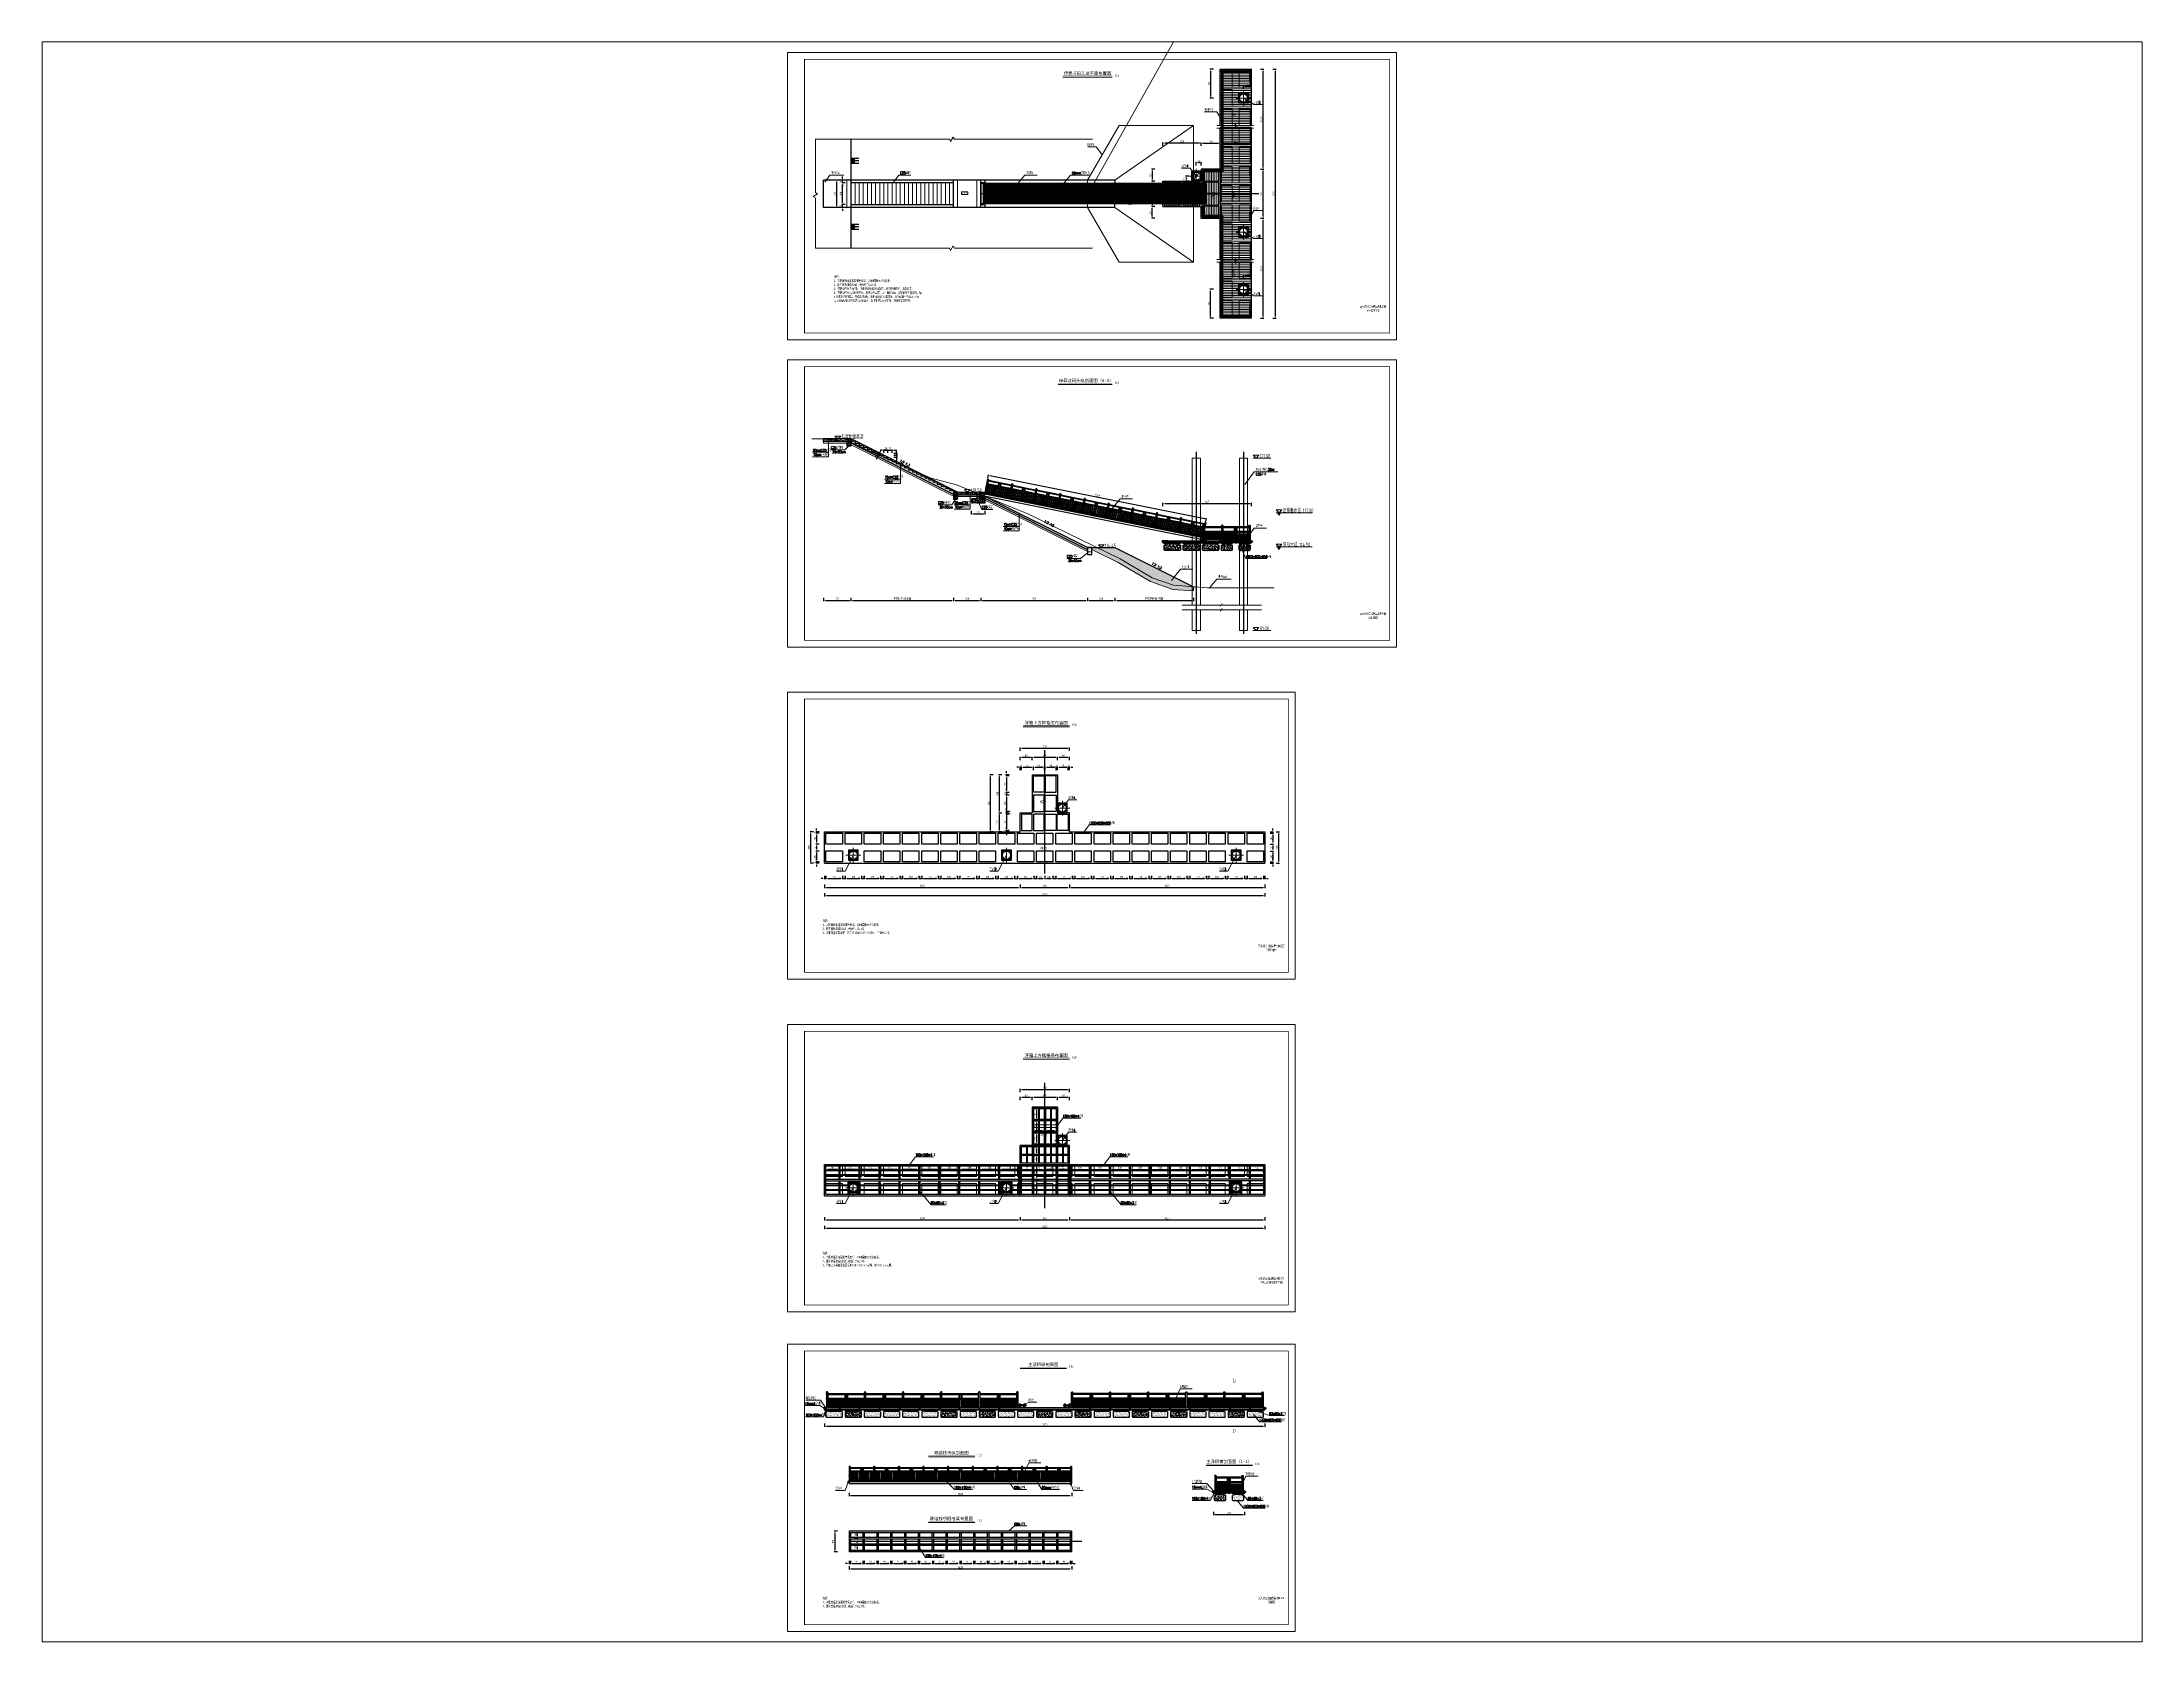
# Paper-space layout '布局1' of a CAD drawing. Header units: inches. Extents: x 1.05 to 9.45, y 0.8 to 7.2.
# The model-space entities are those that its viewports show. They can reach past a viewport. Long polylines and large blocks are cut down to what shows.
import ezdxf
from ezdxf.enums import TextEntityAlignment as Align

# ---------------------------------------------------------------- set-up
doc = ezdxf.new("R2010")
doc.units = ezdxf.units.IN
doc.header["$MEASUREMENT"] = 0
for name, pattern in [('ACAD_ISO03W100', [30, 12, -18]), ('ACAD_ISO04W100', [30.5, 24, -3, 0.5, -3]), ('CENTER', [50.8, 31.75, -6.35, 6.35, -6.35]), ('DASH', [0.35, 0.25, -0.1]), ('X5', [3, 2, -1])]:
    doc.linetypes.add(name, pattern=pattern)
for name, color, linetype in [('000中心线', 5, 'CENTER'), ('DXPM', 4, 'Continuous'), ('lmfx', 5, 'Continuous'), ('lmmt', 2, 'Continuous'), ('PUB_TEXT', 7, 'Continuous'), ('图框', 7, 'Continuous'), ('外框', 4, 'Continuous'), ('文字', 3, 'Continuous'), ('标尺', 1, 'Continuous'), ('标注', 3, 'Continuous'), ('栏杆', 2, 'Continuous'), ('码头', 2, 'Continuous'), ('符号', 9, 'Continuous'), ('粗线', 6, 'Continuous'), ('辅助', 7, 'Continuous'), ('钢筋标注', 7, 'Continuous'), ('钢结构', 5, 'Continuous')]:
    doc.layers.add(name, color=color, linetype=linetype)
for name, color, linetype, lineweight in [('000文字', 3, 'Continuous', 18), ('000标注', 3, 'Continuous', 18), ('000细实线', 4, 'Continuous', 18), ('000虚线', 2, 'X5', 18), ('000轮廓', 6, 'Continuous', 30), ('00中心线', 6, 'ACAD_ISO04W100', 15), ('00标注文字', 2, 'Continuous', 15), ('00粗实线', 4, 'Continuous', 30), ('00虚线', 5, 'ACAD_ISO03W100', 13), ('JZYS-01-文本层', 7, 'Continuous', 18), ('JZYS-4-细实线层2', 3, 'Continuous', 18), ('PUBTEXT', 161, 'Continuous', 0), ('图框粗线', 4, 'Continuous', 53), ('填充', 8, 'Continuous', 15)]:
    doc.layers.add(name, color=color, linetype=linetype, lineweight=lineweight)
doc.styles.add('3.5号仿宋', font='仿宋GB2312.ttf', dxfattribs={"width": 0.714286, "height": 0.0035})
doc.styles.add('ECIDI', font='仿宋GB2312.ttf', dxfattribs={"width": 0.7})
doc.styles.get("Standard").update_dxf_attribs({"font": 'txt', "bigfont": 'gbcbig.shx'})
doc.styles.add('TSSD_Dimension', font='tssdeng.shx', dxfattribs={"width": 0.8, "bigfont": 'hztxt.shx'})
doc.styles.add('黑体', font='')
doc.styles.get('黑体').set_extended_font_data('SimHei')
doc.dimstyles.new('TSSD_200_1_3.5', dxfattribs={"dimscale": 0.25, "dimtxt": 2.85, "dimasz": 2.5, "dimexe": 1, "dimexo": 2.5, "dimgap": 1, "dimtad": 1, "dimdec": 0, "dimlfac": 100, "dimzin": 0, "dimdsep": 46, "dimtxsty": 'TSSD_Dimension', "dimcen": 0, "dimdle": 1, "dimclrd": 3, "dimclre": 3, "dimclrt": 7, "dimadec": 1, "dimazin": 0, "dimtfac": 1, "dimtdec": 0, "dimtix": 1, "dimtmove": 2, "dimatfit": 3, "dimfxl": 5, "dimfxlon": 1, "dimtolj": 1, "dimtzin": 0, "dimarcsym": 0})
pattern_1 = [(50, (-636889.17598, -3367983.01987), (0.182184668996, -0.015939085539), [0.01905, -0.20955]), (355, (-636889.17598, -3367983.01987), (-0.035242825976, 0.191056642882), [0.01524, -0.16764]), (100.451, (-636889.1608, -3367983.0212), (0.146942501666, 0.17511668782), [0.01619, -0.17809]), (46.1842, (-636889.17598, -3367982.96907), (0.271079040892, -0.042042327933), [0.028575, -0.314325]), (96.6356, (-636889.1534, -3367982.97258), (0.237404234466, 0.24742555589), [0.024285, -0.267135]), (351.184, (-636889.17598, -3367982.96907), (0.237404605814, 0.24742511786), [0.02286, -0.25146]), (21, (-636889.15058, -3367982.98177), (0.1516148798354, -0.102265518517), [0.01905, -0.20955]), (326, (-636889.15058, -3367982.98177), (0.061802028348, 0.184187966122), [0.01524, -0.16764]), (71.4514, (-636889.13794, -3367982.9903), (0.21341649077, 0.081922857716), [0.01619, -0.17809]), (37.5, (-636889.17598, -3367983.019874), (0.0030886032506, 0.0845550388732), [0, -0.165608, 0, -0.17018, 0, -0.168275]), (7.5, (-636889.17598, -3367983.01987), (0.0668196625103, 0.100180574818), [0, -0.097028, 0, -0.161798, 0, -0.064135]), (327.5, (-636889.23262, -3367983.019874), (0.1355905951669, -0.0057287439927), [0, -0.0635, 0, -0.19812, 0, -0.26289]), (317.5, (-636889.25802, -3367983.01987), (0.148129181386, 0.0254264910333), [0, -0.08255, 0, -0.131572, 0, -0.18669])]

# ---------------------------------------------------------------- blocks, each defined once
blk = doc.blocks.new('*D221')
at = {"layer": 'Defpoints', "color": 0, "transparency": 16777216}
for p in [(57.22, 113.79), (58.99, 113.79), (56.08, 95.59)]:
    blk.add_point(p, dxfattribs=at)
at = {"layer": '辅助', "color": 3, "linetype": 'ByBlock', "lineweight": -2, "transparency": 16777216}
for p, q in [((58.79, 113.79), (59.04, 113.79)), ((58.79, 95.59), (59.04, 95.59))]:
    blk.add_line(p, q, dxfattribs=at)
at = {"layer": '辅助', "color": 3, "lineweight": -2, "transparency": 16777216}
blk.add_line((58.99, 95.71), (58.99, 113.66), dxfattribs=at)
at = {"layer": '辅助', "color": 3, "transparency": 16777216}
for points in [[(58.97, 113.66), (59.01, 113.66), (58.99, 113.79)], [(58.97, 95.71), (59.01, 95.71), (58.99, 95.59)]]:
    blk.add_solid(points, dxfattribs=at)
at = {"layer": '辅助', "color": 7, "transparency": 16777216, "insert": (58.86, 104.69), "char_height": 0.15, "attachment_point": 5, "rotation": 90, "style": 'TSSD_Dimension'}
blk.add_mtext('\\A1;3220', dxfattribs=at)
blk = doc.blocks.new('*D216')
at = {"layer": 'Defpoints', "color": 0, "transparency": 16777216}
for p in [(50.75, 108.39), (50.75, 103.76), (53.55, 102.89)]:
    blk.add_point(p, dxfattribs=at)
at = {"layer": '辅助', "color": 3, "linetype": 'ByBlock', "lineweight": -2, "transparency": 16777216}
for p, q in [((50.75, 108.19), (50.75, 108.44)), ((53.55, 108.19), (53.55, 108.44))]:
    blk.add_line(p, q, dxfattribs=at)
at = {"layer": '辅助', "color": 3, "lineweight": -2, "transparency": 16777216}
blk.add_line((53.43, 108.39), (50.88, 108.39), dxfattribs=at)
at = {"layer": '辅助', "color": 3, "transparency": 16777216}
for points in [[(50.88, 108.41), (50.88, 108.37), (50.75, 108.39)], [(53.43, 108.41), (53.43, 108.37), (53.55, 108.39)]]:
    blk.add_solid(points, dxfattribs=at)
at = {"layer": '辅助', "color": 7, "transparency": 16777216, "insert": (52.15, 108.52), "char_height": 0.15, "attachment_point": 5, "style": 'TSSD_Dimension'}
blk.add_mtext('\\A1;280', dxfattribs=at)
blk = doc.blocks.new('*D217')
at = {"layer": 'Defpoints', "color": 0, "transparency": 16777216}
for p in [(45.69, 105.44), (48.42, 105.44), (45.69, 103.94)]:
    blk.add_point(p, dxfattribs=at)
at = {"layer": '辅助', "color": 3, "linetype": 'ByBlock', "lineweight": -2, "transparency": 16777216}
for p, q in [((48.22, 105.44), (48.47, 105.44)), ((48.22, 103.94), (48.47, 103.94))]:
    blk.add_line(p, q, dxfattribs=at)
at = {"layer": '辅助', "color": 3, "lineweight": -2, "transparency": 16777216}
blk.add_line((48.42, 104.06), (48.42, 105.31), dxfattribs=at)
at = {"layer": '辅助', "color": 3, "transparency": 16777216}
for points in [[(48.4, 105.31), (48.44, 105.31), (48.42, 105.44)], [(48.4, 104.06), (48.44, 104.06), (48.42, 103.94)]]:
    blk.add_solid(points, dxfattribs=at)
at = {"layer": '辅助', "color": 7, "transparency": 16777216, "insert": (48.3, 104.69), "char_height": 0.15, "attachment_point": 5, "rotation": 90, "style": 'TSSD_Dimension'}
blk.add_mtext('\\A1;150', dxfattribs=at)
blk = doc.blocks.new('*D218')
at = {"layer": 'Defpoints', "color": 0, "transparency": 16777216}
for p in [(50.75, 105.61), (49.96, 103.76), (50.75, 103.76)]:
    blk.add_point(p, dxfattribs=at)
at = {"layer": '辅助', "color": 3, "linetype": 'ByBlock', "lineweight": -2, "transparency": 16777216}
for p, q in [((50.16, 105.61), (49.91, 105.61)), ((50.16, 103.76), (49.91, 103.76))]:
    blk.add_line(p, q, dxfattribs=at)
at = {"layer": '辅助', "color": 3, "lineweight": -2, "transparency": 16777216}
blk.add_line((49.96, 105.49), (49.96, 103.88), dxfattribs=at)
at = {"layer": '辅助', "color": 3, "transparency": 16777216}
for points in [[(49.94, 105.49), (49.98, 105.49), (49.96, 105.61)], [(49.94, 103.88), (49.98, 103.88), (49.96, 103.76)]]:
    blk.add_solid(points, dxfattribs=at)
at = {"layer": '辅助', "color": 7, "transparency": 16777216, "insert": (49.83, 104.69), "char_height": 0.15, "attachment_point": 5, "rotation": 90, "style": 'TSSD_Dimension'}
blk.add_mtext('\\A1;185', dxfattribs=at)
blk = doc.blocks.new('fxlm')
at = {"layer": '标尺'}
h = blk.add_hatch(dxfattribs=at)
h.set_pattern_fill('AR-SAND', color=251, scale=3)
h.set_pattern_definition([(37.5, (-492.61, 4373.36), (-4.8000939, 146.8239712), [0, -115.824, 0, -129.54, 0, -123.825]), (7.5, (-492.6, 4373.36), (134.856985, 215.04753), [0, -62.484, 0, -104.394, 0, -40.005]), (327.5, (-586.33, 4373.36), (237.297711, 0.4311554), [0, -38.1, 0, -137.16, 0, -179.07]), (317.5, (-586.33, 4373.36), (229.0669357, 66.878797), [0, -19.05, 0, -89.916, 0, -102.87])])
h.paths.add_polyline_path([(7362395, 3819266, 0.4142136), (7362335, 3819326), (7361995, 3819326), (7361938, 3819151), (7361938, 3818701), (7361995, 3818526), (7362335, 3818526, 0.4142136), (7362395, 3818586)])
at = {"layer": '栏杆', "color": 5}
for p, q in [((7361883, 3819326), (7361845, 3819326)), ((7361845, 3819326), (7361845, 3818526)), ((7361883, 3818526), (7361883, 3819326)), ((7361938, 3819151), (7361995, 3819326)), ((7362335, 3819326), (7361995, 3819326)), ((7361845, 3818526), (7361883, 3818526)), ((7361883, 3819151), (7361938, 3819151)), ((7361883, 3818701), (7361938, 3818701)), ((7361938, 3818701), (7361938, 3819151)), ((7361938, 3818701), (7361995, 3818526)), ((7361995, 3818526), (7362335, 3818526)), ((7362395, 3818586), (7362395, 3819266))]:
    blk.add_line(p, q, dxfattribs=at)
for centre, start, end in [((7362335, 3819266), 0, 90), ((7362335, 3818586), 270, 0)]:
    blk.add_arc(centre, 60, start, end, dxfattribs=at)
blk = doc.blocks.new('12')
at = {"layer": '标尺'}
h = blk.add_hatch(dxfattribs=at)
h.set_pattern_fill('AR-SAND', color=251, scale=3)
h.set_pattern_definition([(37.5, (1537.07, -550), (-4.8000939, 146.8239712), [0, -115.824, 0, -129.54, 0, -123.825]), (7.5, (1537.07, -550), (134.856985, 215.04753), [0, -62.484, 0, -104.394, 0, -40.005]), (327.5, (1443.35, -550), (237.297711, 0.4311554), [0, -38.1, 0, -137.16, 0, -179.07]), (317.5, (1443.35, -550), (229.0669357, 66.878797), [0, -19.05, 0, -89.916, 0, -102.87])])
h.paths.add_polyline_path([(7326599, 3802014), (7326424, 3802071), (7325574, 3802071), (7325399, 3802014), (7325399, 3801674, 0.4142136), (7325459, 3801614), (7326539, 3801614, 0.4142136), (7326599, 3801674)])
at = {"layer": '栏杆', "color": 5}
for p, q in [((7325399, 3802164), (7325399, 3802126)), ((7326599, 3802164), (7325399, 3802164)), ((7325399, 3802126), (7326599, 3802126)), ((7325574, 3802071), (7325399, 3802014)), ((7325399, 3802014), (7325399, 3801674)), ((7325459, 3801614), (7326539, 3801614)), ((7325574, 3802126), (7325574, 3802071)), ((7325574, 3802071), (7326424, 3802071)), ((7326424, 3802126), (7326424, 3802071)), ((7326424, 3802071), (7326599, 3802014)), ((7326599, 3802126), (7326599, 3802164)), ((7326599, 3801674), (7326599, 3802014))]:
    blk.add_line(p, q, dxfattribs=at)
for centre, start, end in [((7325459, 3801674), 180, 270), ((7326539, 3801674), 270, 0)]:
    blk.add_arc(centre, 60, start, end, dxfattribs=at)
blk = doc.blocks.new('x')
at = {"layer": 'lmfx', "color": 7}
blk.add_lwpolyline([(7362307, 3813659), (7362287, 3813659), (7362287, 3813559), (7362445, 3813559), (7362445, 3813609), (7362441, 3813609), (7362441, 3813563), (7362291, 3813563), (7362291, 3813655), (7362307, 3813655), (7362307, 3813659)], close=True, dxfattribs=at)
at = {"layer": '栏杆', "color": 7}
for p, q in [((7362287, 3813559), (7362287, 3813547)), ((7362287, 3813547), (7362297, 3813547)), ((7362289, 3813557), (7362289, 3813549)), ((7362289, 3813557), (7362389, 3813557)), ((7362297, 3813549), (7362289, 3813549)), ((7362297, 3813547), (7362297, 3813549)), ((7362381, 3813547), (7362381, 3813549)), ((7362381, 3813549), (7362389, 3813549)), ((7362391, 3813547), (7362381, 3813547)), ((7362391, 3813559), (7362391, 3813547))]:
    blk.add_line(p, q, dxfattribs=at)
at = {"layer": '钢结构', "color": 7}
blk.add_line((7362389, 3813549), (7362389, 3813557), dxfattribs=at)
blk = doc.blocks.new('d')
at = {"layer": '钢结构', "color": 5}
for p, q in [((3001302, 1589187), (3001312, 1589187)), ((3001302, 1589182), (3001312, 1589182)), ((3001302, 1589182), (3001302, 1589174)), ((3001302, 1589174), (3001327, 1589174)), ((3001311, 1589195), (3001393, 1589195)), ((3001312, 1589182), (3001312, 1589187)), ((3001327, 1589195), (3001327, 1589220)), ((3001327, 1589187), (3001377, 1589187)), ((3001327, 1589182), (3001327, 1589187)), ((3001327, 1589182), (3001327, 1589182)), ((3001327, 1589182), (3001327, 1589174)), ((3001335, 1589195), (3001335, 1589225)), ((3001348, 1589228), (3001348, 1589195)), ((3001356, 1589228), (3001356, 1589195)), ((3001369, 1589195), (3001369, 1589225)), ((3001377, 1589195), (3001377, 1589220)), ((3001377, 1589182), (3001377, 1589187)), ((3001377, 1589182), (3001377, 1589182)), ((3001377, 1589182), (3001377, 1589174)), ((3001377, 1589174), (3001402, 1589174)), ((3001392, 1589187), (3001402, 1589187)), ((3001392, 1589182), (3001392, 1589187)), ((3001392, 1589182), (3001402, 1589182)), ((3001402, 1589174), (3001402, 1589182))]:
    blk.add_line(p, q, dxfattribs=at)
for radius, start, end in [(50, 0, 180), (42, 10.98058, 169.01942)]:
    blk.add_arc((3001352, 1589187), radius, start, end, dxfattribs=at)
blk = doc.blocks.new('*D18')
at = {"layer": 'Defpoints', "color": 0, "transparency": 16777216}
for p in [(40.31, 33.71), (26.01, 31.42), (40.31, 29.65)]:
    blk.add_point(p, dxfattribs=at)
at = {"layer": '辅助', "color": 3, "linetype": 'ByBlock', "lineweight": -2, "transparency": 16777216}
for p, q in [((26.01, 29.85), (26.01, 29.6)), ((40.31, 29.85), (40.31, 29.6))]:
    blk.add_line(p, q, dxfattribs=at)
at = {"layer": '辅助', "color": 3, "lineweight": -2, "transparency": 16777216}
blk.add_line((26.14, 29.65), (40.19, 29.65), dxfattribs=at)
at = {"layer": '辅助', "color": 3, "transparency": 16777216}
for points in [[(26.14, 29.67), (26.14, 29.63), (26.01, 29.65)], [(40.19, 29.67), (40.19, 29.63), (40.31, 29.65)]]:
    blk.add_solid(points, dxfattribs=at)
at = {"layer": '辅助', "color": 7, "transparency": 16777216, "insert": (33.16, 29.77), "char_height": 0.15, "attachment_point": 5, "style": 'TSSD_Dimension'}
blk.add_mtext('\\A1;1430', dxfattribs=at)
blk = doc.blocks.new('*D19')
at = {"layer": 'Defpoints', "color": 0, "transparency": 16777216}
for p in [(40.31, 33.71), (43.91, 33.71), (43.91, 29.65)]:
    blk.add_point(p, dxfattribs=at)
at = {"layer": '辅助', "color": 3, "linetype": 'ByBlock', "lineweight": -2, "transparency": 16777216}
for p, q in [((40.31, 29.85), (40.31, 29.6)), ((43.91, 29.85), (43.91, 29.6))]:
    blk.add_line(p, q, dxfattribs=at)
at = {"layer": '辅助', "color": 3, "lineweight": -2, "transparency": 16777216}
blk.add_line((40.44, 29.65), (43.79, 29.65), dxfattribs=at)
at = {"layer": '辅助', "color": 3, "transparency": 16777216}
for points in [[(40.44, 29.67), (40.44, 29.63), (40.31, 29.65)], [(43.79, 29.67), (43.79, 29.63), (43.91, 29.65)]]:
    blk.add_solid(points, dxfattribs=at)
at = {"layer": '辅助', "color": 7, "transparency": 16777216, "insert": (42.11, 29.77), "char_height": 0.15, "attachment_point": 5, "style": 'TSSD_Dimension'}
blk.add_mtext('\\A1;360', dxfattribs=at)
blk = doc.blocks.new('*D20')
at = {"layer": 'Defpoints', "color": 0, "transparency": 16777216}
for p in [(43.91, 33.71), (58.21, 31.42), (58.21, 29.65)]:
    blk.add_point(p, dxfattribs=at)
at = {"layer": '辅助', "color": 3, "linetype": 'ByBlock', "lineweight": -2, "transparency": 16777216}
for p, q in [((43.91, 29.85), (43.91, 29.6)), ((58.21, 29.85), (58.21, 29.6))]:
    blk.add_line(p, q, dxfattribs=at)
at = {"layer": '辅助', "color": 3, "lineweight": -2, "transparency": 16777216}
blk.add_line((44.04, 29.65), (58.09, 29.65), dxfattribs=at)
at = {"layer": '辅助', "color": 3, "transparency": 16777216}
for points in [[(44.04, 29.67), (44.04, 29.63), (43.91, 29.65)], [(58.09, 29.67), (58.09, 29.63), (58.21, 29.65)]]:
    blk.add_solid(points, dxfattribs=at)
at = {"layer": '辅助', "color": 7, "transparency": 16777216, "insert": (51.06, 29.77), "char_height": 0.15, "attachment_point": 5, "style": 'TSSD_Dimension'}
blk.add_mtext('\\A1;1430', dxfattribs=at)
blk = doc.blocks.new('*D21')
at = {"layer": 'Defpoints', "color": 0, "transparency": 16777216}
for p in [(43.04, 38.6), (43.04, 35.09), (43.91, 35.09)]:
    blk.add_point(p, dxfattribs=at)
at = {"layer": '辅助', "color": 3, "linetype": 'ByBlock', "lineweight": -2, "transparency": 16777216}
for p, q in [((43.04, 38.4), (43.04, 38.65)), ((43.91, 38.4), (43.91, 38.65))]:
    blk.add_line(p, q, dxfattribs=at)
at = {"layer": '辅助', "color": 3, "lineweight": -2, "transparency": 16777216}
blk.add_line((43.79, 38.6), (43.16, 38.6), dxfattribs=at)
at = {"layer": '辅助', "color": 3, "transparency": 16777216}
for points in [[(43.16, 38.62), (43.16, 38.58), (43.04, 38.6)], [(43.79, 38.62), (43.79, 38.58), (43.91, 38.6)]]:
    blk.add_solid(points, dxfattribs=at)
at = {"layer": '辅助', "color": 7, "transparency": 16777216, "insert": (43.48, 38.72), "char_height": 0.15, "attachment_point": 5, "style": 'TSSD_Dimension'}
blk.add_mtext('\\A1;87', dxfattribs=at)
blk = doc.blocks.new('*D22')
at = {"layer": 'Defpoints', "color": 0, "transparency": 16777216}
for p in [(41.19, 38.6), (41.19, 37.89), (43.04, 35.09)]:
    blk.add_point(p, dxfattribs=at)
at = {"layer": '辅助', "color": 3, "linetype": 'ByBlock', "lineweight": -2, "transparency": 16777216}
for p, q in [((41.19, 38.4), (41.19, 38.65)), ((43.04, 38.4), (43.04, 38.65))]:
    blk.add_line(p, q, dxfattribs=at)
at = {"layer": '辅助', "color": 3, "lineweight": -2, "transparency": 16777216}
blk.add_line((42.91, 38.6), (41.31, 38.6), dxfattribs=at)
at = {"layer": '辅助', "color": 3, "transparency": 16777216}
for points in [[(41.31, 38.62), (41.31, 38.58), (41.19, 38.6)], [(42.91, 38.62), (42.91, 38.58), (43.04, 38.6)]]:
    blk.add_solid(points, dxfattribs=at)
at = {"layer": '辅助', "color": 7, "transparency": 16777216, "insert": (42.11, 38.72), "char_height": 0.15, "attachment_point": 5, "style": 'TSSD_Dimension'}
blk.add_mtext('\\A1;185', dxfattribs=at)
blk = doc.blocks.new('*D23')
at = {"layer": 'Defpoints', "color": 0, "transparency": 16777216}
for p in [(40.31, 38.6), (41.19, 37.89), (40.31, 35.09)]:
    blk.add_point(p, dxfattribs=at)
at = {"layer": '辅助', "color": 3, "linetype": 'ByBlock', "lineweight": -2, "transparency": 16777216}
for p, q in [((40.31, 38.4), (40.31, 38.65)), ((41.19, 38.4), (41.19, 38.65))]:
    blk.add_line(p, q, dxfattribs=at)
at = {"layer": '辅助', "color": 3, "lineweight": -2, "transparency": 16777216}
blk.add_line((41.06, 38.6), (40.44, 38.6), dxfattribs=at)
at = {"layer": '辅助', "color": 3, "transparency": 16777216}
for points in [[(40.44, 38.62), (40.44, 38.58), (40.31, 38.6)], [(41.06, 38.62), (41.06, 38.58), (41.19, 38.6)]]:
    blk.add_solid(points, dxfattribs=at)
at = {"layer": '辅助', "color": 7, "transparency": 16777216, "insert": (40.75, 38.72), "char_height": 0.15, "attachment_point": 5, "style": 'TSSD_Dimension'}
blk.add_mtext('\\A1;87', dxfattribs=at)
blk = doc.blocks.new('*D82')
at = {"layer": 'Defpoints', "color": 0, "transparency": 16777216}
for p in [(40.31, 58.02), (26.01, 55.73), (40.31, 53.96)]:
    blk.add_point(p, dxfattribs=at)
at = {"layer": '辅助', "color": 3, "linetype": 'ByBlock', "lineweight": -2, "transparency": 16777216}
for p, q in [((26.01, 54.16), (26.01, 53.91)), ((40.31, 54.16), (40.31, 53.91))]:
    blk.add_line(p, q, dxfattribs=at)
at = {"layer": '辅助', "color": 3, "lineweight": -2, "transparency": 16777216}
blk.add_line((26.14, 53.96), (40.19, 53.96), dxfattribs=at)
at = {"layer": '辅助', "color": 3, "transparency": 16777216}
for points in [[(26.14, 53.98), (26.14, 53.94), (26.01, 53.96)], [(40.19, 53.98), (40.19, 53.94), (40.31, 53.96)]]:
    blk.add_solid(points, dxfattribs=at)
at = {"layer": '辅助', "color": 7, "transparency": 16777216, "insert": (33.16, 54.09), "char_height": 0.15, "attachment_point": 5, "style": 'TSSD_Dimension'}
blk.add_mtext('\\A1;1430', dxfattribs=at)
blk = doc.blocks.new('*D83')
at = {"layer": 'Defpoints', "color": 0, "transparency": 16777216}
for p in [(40.31, 58.02), (43.91, 58.02), (43.91, 53.96)]:
    blk.add_point(p, dxfattribs=at)
at = {"layer": '辅助', "color": 3, "linetype": 'ByBlock', "lineweight": -2, "transparency": 16777216}
for p, q in [((40.31, 54.16), (40.31, 53.91)), ((43.91, 54.16), (43.91, 53.91))]:
    blk.add_line(p, q, dxfattribs=at)
at = {"layer": '辅助', "color": 3, "lineweight": -2, "transparency": 16777216}
blk.add_line((40.44, 53.96), (43.79, 53.96), dxfattribs=at)
at = {"layer": '辅助', "color": 3, "transparency": 16777216}
for points in [[(40.44, 53.98), (40.44, 53.94), (40.31, 53.96)], [(43.79, 53.98), (43.79, 53.94), (43.91, 53.96)]]:
    blk.add_solid(points, dxfattribs=at)
at = {"layer": '辅助', "color": 7, "transparency": 16777216, "insert": (42.11, 54.09), "char_height": 0.15, "attachment_point": 5, "style": 'TSSD_Dimension'}
blk.add_mtext('\\A1;360', dxfattribs=at)
blk = doc.blocks.new('*D84')
at = {"layer": 'Defpoints', "color": 0, "transparency": 16777216}
for p in [(43.91, 58.02), (58.21, 55.73), (58.21, 53.96)]:
    blk.add_point(p, dxfattribs=at)
at = {"layer": '辅助', "color": 3, "linetype": 'ByBlock', "lineweight": -2, "transparency": 16777216}
for p, q in [((43.91, 54.16), (43.91, 53.91)), ((58.21, 54.16), (58.21, 53.91))]:
    blk.add_line(p, q, dxfattribs=at)
at = {"layer": '辅助', "color": 3, "lineweight": -2, "transparency": 16777216}
blk.add_line((44.04, 53.96), (58.09, 53.96), dxfattribs=at)
at = {"layer": '辅助', "color": 3, "transparency": 16777216}
for points in [[(44.04, 53.98), (44.04, 53.94), (43.91, 53.96)], [(58.09, 53.98), (58.09, 53.94), (58.21, 53.96)]]:
    blk.add_solid(points, dxfattribs=at)
at = {"layer": '辅助', "color": 7, "transparency": 16777216, "insert": (51.06, 54.09), "char_height": 0.15, "attachment_point": 5, "style": 'TSSD_Dimension'}
blk.add_mtext('\\A1;1430', dxfattribs=at)
blk = doc.blocks.new('*D85')
at = {"layer": 'Defpoints', "color": 0, "transparency": 16777216}
for p in [(43.04, 63.46), (43.04, 59.4), (43.91, 59.4)]:
    blk.add_point(p, dxfattribs=at)
at = {"layer": '辅助', "color": 3, "linetype": 'ByBlock', "lineweight": -2, "transparency": 16777216}
for p, q in [((43.04, 63.26), (43.04, 63.51)), ((43.91, 63.26), (43.91, 63.51))]:
    blk.add_line(p, q, dxfattribs=at)
at = {"layer": '辅助', "color": 3, "lineweight": -2, "transparency": 16777216}
blk.add_line((43.79, 63.46), (43.16, 63.46), dxfattribs=at)
at = {"layer": '辅助', "color": 3, "transparency": 16777216}
for points in [[(43.16, 63.48), (43.16, 63.43), (43.04, 63.46)], [(43.79, 63.48), (43.79, 63.43), (43.91, 63.46)]]:
    blk.add_solid(points, dxfattribs=at)
at = {"layer": '辅助', "color": 7, "transparency": 16777216, "insert": (43.48, 63.58), "char_height": 0.15, "attachment_point": 5, "style": 'TSSD_Dimension'}
blk.add_mtext('\\A1;87', dxfattribs=at)
blk = doc.blocks.new('*D86')
at = {"layer": 'Defpoints', "color": 0, "transparency": 16777216}
for p in [(41.19, 63.46), (41.19, 62.2), (43.04, 59.4)]:
    blk.add_point(p, dxfattribs=at)
at = {"layer": '辅助', "color": 3, "linetype": 'ByBlock', "lineweight": -2, "transparency": 16777216}
for p, q in [((41.19, 63.26), (41.19, 63.51)), ((43.04, 63.26), (43.04, 63.51))]:
    blk.add_line(p, q, dxfattribs=at)
at = {"layer": '辅助', "color": 3, "lineweight": -2, "transparency": 16777216}
blk.add_line((42.91, 63.46), (41.31, 63.46), dxfattribs=at)
at = {"layer": '辅助', "color": 3, "transparency": 16777216}
for points in [[(41.31, 63.48), (41.31, 63.43), (41.19, 63.46)], [(42.91, 63.48), (42.91, 63.43), (43.04, 63.46)]]:
    blk.add_solid(points, dxfattribs=at)
at = {"layer": '辅助', "color": 7, "transparency": 16777216, "insert": (42.11, 63.58), "char_height": 0.15, "attachment_point": 5, "style": 'TSSD_Dimension'}
blk.add_mtext('\\A1;185', dxfattribs=at)
blk = doc.blocks.new('*D87')
at = {"layer": 'Defpoints', "color": 0, "transparency": 16777216}
for p in [(40.31, 63.46), (41.19, 62.2), (40.31, 59.4)]:
    blk.add_point(p, dxfattribs=at)
at = {"layer": '辅助', "color": 3, "linetype": 'ByBlock', "lineweight": -2, "transparency": 16777216}
for p, q in [((40.31, 63.26), (40.31, 63.51)), ((41.19, 63.26), (41.19, 63.51))]:
    blk.add_line(p, q, dxfattribs=at)
at = {"layer": '辅助', "color": 3, "lineweight": -2, "transparency": 16777216}
blk.add_line((41.06, 63.46), (40.44, 63.46), dxfattribs=at)
at = {"layer": '辅助', "color": 3, "transparency": 16777216}
for points in [[(40.44, 63.48), (40.44, 63.43), (40.31, 63.46)], [(41.06, 63.48), (41.06, 63.43), (41.19, 63.46)]]:
    blk.add_solid(points, dxfattribs=at)
at = {"layer": '辅助', "color": 7, "transparency": 16777216, "insert": (40.75, 63.58), "char_height": 0.15, "attachment_point": 5, "style": 'TSSD_Dimension'}
blk.add_mtext('\\A1;87', dxfattribs=at)
blk = doc.blocks.new('*D24')
at = {"layer": 'Defpoints', "color": 0, "transparency": 16777216}
for p in [(41.29, 37.79), (41.29, 36.98), (41.5, 36.98)]:
    blk.add_point(p, dxfattribs=at)
at = {"layer": '辅助', "color": 3, "linetype": 'ByBlock', "lineweight": -2, "transparency": 16777216}
for p, q in [((41.41, 37.79), (41.55, 37.79)), ((41.41, 36.98), (41.55, 36.98))]:
    blk.add_line(p, q, dxfattribs=at)
at = {"layer": '辅助', "color": 3, "lineweight": -2, "transparency": 16777216}
blk.add_line((41.5, 37.66), (41.5, 37.1), dxfattribs=at)
at = {"layer": '辅助', "color": 3, "transparency": 16777216}
for points in [[(41.48, 37.66), (41.53, 37.66), (41.5, 37.79)], [(41.48, 37.1), (41.53, 37.1), (41.5, 36.98)]]:
    blk.add_solid(points, dxfattribs=at)
at = {"layer": '辅助', "color": 7, "transparency": 16777216, "insert": (41.38, 37.38), "char_height": 0.15, "attachment_point": 5, "rotation": 90, "style": 'TSSD_Dimension'}
blk.add_mtext('\\A1;81', dxfattribs=at)
blk = doc.blocks.new('*D25')
at = {"layer": 'Defpoints', "color": 0, "transparency": 16777216}
for p in [(41.29, 36.9), (41.29, 36.08), (41.5, 36.08)]:
    blk.add_point(p, dxfattribs=at)
at = {"layer": '辅助', "color": 3, "linetype": 'ByBlock', "lineweight": -2, "transparency": 16777216}
for p, q in [((41.41, 36.9), (41.55, 36.9)), ((41.41, 36.08), (41.55, 36.08))]:
    blk.add_line(p, q, dxfattribs=at)
at = {"layer": '辅助', "color": 3, "lineweight": -2, "transparency": 16777216}
blk.add_line((41.5, 36.77), (41.5, 36.2), dxfattribs=at)
at = {"layer": '辅助', "color": 3, "transparency": 16777216}
for points in [[(41.48, 36.77), (41.53, 36.77), (41.5, 36.9)], [(41.48, 36.2), (41.53, 36.2), (41.5, 36.08)]]:
    blk.add_solid(points, dxfattribs=at)
at = {"layer": '辅助', "color": 7, "transparency": 16777216, "insert": (41.38, 36.49), "char_height": 0.15, "attachment_point": 5, "rotation": 90, "style": 'TSSD_Dimension'}
blk.add_mtext('\\A1;82', dxfattribs=at)
blk = doc.blocks.new('*D26')
at = {"layer": 'Defpoints', "color": 0, "transparency": 16777216}
for p in [(41.29, 36), (41.29, 35.19), (41.5, 35.19)]:
    blk.add_point(p, dxfattribs=at)
at = {"layer": '辅助', "color": 3, "linetype": 'ByBlock', "lineweight": -2, "transparency": 16777216}
for p, q in [((41.41, 36), (41.55, 36)), ((41.41, 35.19), (41.55, 35.19))]:
    blk.add_line(p, q, dxfattribs=at)
at = {"layer": '辅助', "color": 3, "lineweight": -2, "transparency": 16777216}
blk.add_line((41.5, 35.87), (41.5, 35.31), dxfattribs=at)
at = {"layer": '辅助', "color": 3, "transparency": 16777216}
for points in [[(41.48, 35.87), (41.53, 35.87), (41.5, 36)], [(41.48, 35.31), (41.53, 35.31), (41.5, 35.19)]]:
    blk.add_solid(points, dxfattribs=at)
at = {"layer": '辅助', "color": 7, "transparency": 16777216, "insert": (41.38, 35.59), "char_height": 0.15, "attachment_point": 5, "rotation": 90, "style": 'TSSD_Dimension'}
blk.add_mtext('\\A1;81', dxfattribs=at)
blk = doc.blocks.new('*D27')
at = {"layer": 'Defpoints', "color": 0, "transparency": 16777216}
for p in [(40.41, 34.99), (40.41, 34.44), (41.5, 34.44)]:
    blk.add_point(p, dxfattribs=at)
at = {"layer": '辅助', "color": 3, "linetype": 'ByBlock', "lineweight": -2, "transparency": 16777216}
for p, q in [((41.3, 34.99), (41.55, 34.99)), ((41.3, 34.44), (41.55, 34.44))]:
    blk.add_line(p, q, dxfattribs=at)
at = {"layer": '辅助', "color": 3, "lineweight": -2, "transparency": 16777216}
blk.add_line((41.5, 34.86), (41.5, 34.56), dxfattribs=at)
at = {"layer": '辅助', "color": 3, "transparency": 16777216}
for points in [[(41.48, 34.86), (41.53, 34.86), (41.5, 34.99)], [(41.48, 34.56), (41.53, 34.56), (41.5, 34.44)]]:
    blk.add_solid(points, dxfattribs=at)
at = {"layer": '辅助', "color": 7, "transparency": 16777216, "insert": (41.38, 34.71), "char_height": 0.15, "attachment_point": 5, "rotation": 90, "style": 'TSSD_Dimension'}
blk.add_mtext('\\A1;55', dxfattribs=at)
blk = doc.blocks.new('*D28')
at = {"layer": 'Defpoints', "color": 0, "transparency": 16777216}
for p in [(40.41, 34.36), (40.41, 33.81), (41.5, 33.81)]:
    blk.add_point(p, dxfattribs=at)
at = {"layer": '辅助', "color": 3, "linetype": 'ByBlock', "lineweight": -2, "transparency": 16777216}
for p, q in [((41.3, 34.36), (41.55, 34.36)), ((41.3, 33.81), (41.55, 33.81))]:
    blk.add_line(p, q, dxfattribs=at)
at = {"layer": '辅助', "color": 3, "lineweight": -2, "transparency": 16777216}
blk.add_line((41.5, 34.23), (41.5, 33.93), dxfattribs=at)
at = {"layer": '辅助', "color": 3, "transparency": 16777216}
for points in [[(41.48, 34.23), (41.53, 34.23), (41.5, 34.36)], [(41.48, 33.93), (41.53, 33.93), (41.5, 33.81)]]:
    blk.add_solid(points, dxfattribs=at)
at = {"layer": '辅助', "color": 7, "transparency": 16777216, "insert": (41.38, 34.08), "char_height": 0.15, "attachment_point": 5, "rotation": 90, "style": 'TSSD_Dimension'}
blk.add_mtext('\\A1;55', dxfattribs=at)
blk = doc.blocks.new('*D29')
at = {"layer": 'Defpoints', "color": 0, "transparency": 16777216}
for p in [(41.5, 32.61), (42.94, 33.61), (42.94, 32.61)]:
    blk.add_point(p, dxfattribs=at)
at = {"layer": '辅助', "color": 3, "linetype": 'ByBlock', "lineweight": -2, "transparency": 16777216}
for p, q in [((41.7, 33.61), (41.45, 33.61)), ((41.7, 32.61), (41.45, 32.61))]:
    blk.add_line(p, q, dxfattribs=at)
at = {"layer": '辅助', "color": 3, "lineweight": -2, "transparency": 16777216}
blk.add_line((41.5, 33.48), (41.5, 32.74), dxfattribs=at)
at = {"layer": '辅助', "color": 3, "transparency": 16777216}
for points in [[(41.48, 33.48), (41.53, 33.48), (41.5, 33.61)], [(41.48, 32.74), (41.53, 32.74), (41.5, 32.61)]]:
    blk.add_solid(points, dxfattribs=at)
at = {"layer": '辅助', "color": 7, "transparency": 16777216, "insert": (41.38, 33.11), "char_height": 0.15, "attachment_point": 5, "rotation": 90, "style": 'TSSD_Dimension'}
blk.add_mtext('\\A1;99', dxfattribs=at)
blk = doc.blocks.new('*D30')
at = {"layer": 'Defpoints', "color": 0, "transparency": 16777216}
for p in [(42.94, 32.51), (41.5, 31.52), (42.94, 31.52)]:
    blk.add_point(p, dxfattribs=at)
at = {"layer": '辅助', "color": 3, "linetype": 'ByBlock', "lineweight": -2, "transparency": 16777216}
for p, q in [((41.7, 32.51), (41.45, 32.51)), ((41.7, 31.52), (41.45, 31.52))]:
    blk.add_line(p, q, dxfattribs=at)
at = {"layer": '辅助', "color": 3, "lineweight": -2, "transparency": 16777216}
blk.add_line((41.5, 32.39), (41.5, 31.64), dxfattribs=at)
at = {"layer": '辅助', "color": 3, "transparency": 16777216}
for points in [[(41.48, 32.39), (41.53, 32.39), (41.5, 32.51)], [(41.48, 31.64), (41.53, 31.64), (41.5, 31.52)]]:
    blk.add_solid(points, dxfattribs=at)
at = {"layer": '辅助', "color": 7, "transparency": 16777216, "insert": (41.38, 32.01), "char_height": 0.15, "attachment_point": 5, "rotation": 90, "style": 'TSSD_Dimension'}
blk.add_mtext('\\A1;100', dxfattribs=at)
blk = doc.blocks.new('*D31')
at = {"layer": 'Defpoints', "color": 0, "transparency": 16777216}
for p in [(42.16, 37.79), (42.94, 37.79), (42.16, 36.16)]:
    blk.add_point(p, dxfattribs=at)
at = {"layer": '辅助', "color": 3, "linetype": 'ByBlock', "lineweight": -2, "transparency": 16777216}
for p, q in [((42.16, 36.36), (42.16, 36.11)), ((42.94, 36.36), (42.94, 36.11))]:
    blk.add_line(p, q, dxfattribs=at)
at = {"layer": '辅助', "color": 3, "lineweight": -2, "transparency": 16777216}
blk.add_line((42.81, 36.16), (42.29, 36.16), dxfattribs=at)
at = {"layer": '辅助', "color": 3, "transparency": 16777216}
for points in [[(42.29, 36.18), (42.29, 36.14), (42.16, 36.16)], [(42.81, 36.18), (42.81, 36.14), (42.94, 36.16)]]:
    blk.add_solid(points, dxfattribs=at)
at = {"layer": '辅助', "color": 7, "transparency": 16777216, "insert": (42.55, 36.28), "char_height": 0.15, "attachment_point": 5, "style": 'TSSD_Dimension'}
blk.add_mtext('\\A1;78', dxfattribs=at)
blk = doc.blocks.new('*D32')
at = {"layer": 'Defpoints', "color": 0, "transparency": 16777216}
for p in [(41.29, 36.98), (42.06, 36.98), (41.29, 36.16)]:
    blk.add_point(p, dxfattribs=at)
at = {"layer": '辅助', "color": 3, "linetype": 'ByBlock', "lineweight": -2, "transparency": 16777216}
for p, q in [((41.29, 36.36), (41.29, 36.11)), ((42.06, 36.36), (42.06, 36.11))]:
    blk.add_line(p, q, dxfattribs=at)
at = {"layer": '辅助', "color": 3, "lineweight": -2, "transparency": 16777216}
blk.add_line((41.94, 36.16), (41.41, 36.16), dxfattribs=at)
at = {"layer": '辅助', "color": 3, "transparency": 16777216}
for points in [[(41.41, 36.18), (41.41, 36.14), (41.29, 36.16)], [(41.94, 36.18), (41.94, 36.14), (42.06, 36.16)]]:
    blk.add_solid(points, dxfattribs=at)
at = {"layer": '辅助', "color": 7, "transparency": 16777216, "insert": (41.67, 36.28), "char_height": 0.15, "attachment_point": 5, "style": 'TSSD_Dimension'}
blk.add_mtext('\\A1;78', dxfattribs=at)
blk = doc.blocks.new('*D33')
at = {"layer": 'Defpoints', "color": 0, "transparency": 16777216}
for p in [(40.41, 33.61), (41.19, 33.61), (41.19, 33.32)]:
    blk.add_point(p, dxfattribs=at)
at = {"layer": '辅助', "color": 3, "linetype": 'ByBlock', "lineweight": -2, "transparency": 16777216}
for p, q in [((40.41, 33.48), (40.41, 33.27)), ((41.19, 33.48), (41.19, 33.27))]:
    blk.add_line(p, q, dxfattribs=at)
at = {"layer": '辅助', "color": 3, "lineweight": -2, "transparency": 16777216}
blk.add_line((40.54, 33.32), (41.06, 33.32), dxfattribs=at)
at = {"layer": '辅助', "color": 3, "transparency": 16777216}
for points in [[(40.54, 33.34), (40.54, 33.3), (40.41, 33.32)], [(41.06, 33.34), (41.06, 33.3), (41.19, 33.32)]]:
    blk.add_solid(points, dxfattribs=at)
at = {"layer": '辅助', "color": 7, "transparency": 16777216, "insert": (40.8, 33.45), "char_height": 0.15, "attachment_point": 5, "style": 'TSSD_Dimension'}
blk.add_mtext('\\A1;77', dxfattribs=at)
blk = doc.blocks.new('*D34')
at = {"layer": 'Defpoints', "color": 0, "transparency": 16777216}
for p in [(41.29, 33.61), (42.06, 33.61), (42.06, 33.32)]:
    blk.add_point(p, dxfattribs=at)
at = {"layer": '辅助', "color": 3, "linetype": 'ByBlock', "lineweight": -2, "transparency": 16777216}
for p, q in [((41.29, 33.48), (41.29, 33.27)), ((42.06, 33.48), (42.06, 33.27))]:
    blk.add_line(p, q, dxfattribs=at)
at = {"layer": '辅助', "color": 3, "lineweight": -2, "transparency": 16777216}
blk.add_line((41.41, 33.32), (41.94, 33.32), dxfattribs=at)
at = {"layer": '辅助', "color": 3, "transparency": 16777216}
for points in [[(41.41, 33.34), (41.41, 33.3), (41.29, 33.32)], [(41.94, 33.34), (41.94, 33.3), (42.06, 33.32)]]:
    blk.add_solid(points, dxfattribs=at)
at = {"layer": '辅助', "color": 7, "transparency": 16777216, "insert": (41.67, 33.45), "char_height": 0.15, "attachment_point": 5, "style": 'TSSD_Dimension'}
blk.add_mtext('\\A1;78', dxfattribs=at)
blk = doc.blocks.new('*D35')
at = {"layer": 'Defpoints', "color": 0, "transparency": 16777216}
for p in [(43.04, 33.61), (43.04, 33.32), (43.81, 33.61)]:
    blk.add_point(p, dxfattribs=at)
at = {"layer": '辅助', "color": 3, "linetype": 'ByBlock', "lineweight": -2, "transparency": 16777216}
for p, q in [((43.04, 33.48), (43.04, 33.27)), ((43.81, 33.48), (43.81, 33.27))]:
    blk.add_line(p, q, dxfattribs=at)
at = {"layer": '辅助', "color": 3, "lineweight": -2, "transparency": 16777216}
blk.add_line((43.69, 33.32), (43.16, 33.32), dxfattribs=at)
at = {"layer": '辅助', "color": 3, "transparency": 16777216}
for points in [[(43.16, 33.34), (43.16, 33.3), (43.04, 33.32)], [(43.69, 33.34), (43.69, 33.3), (43.81, 33.32)]]:
    blk.add_solid(points, dxfattribs=at)
at = {"layer": '辅助', "color": 7, "transparency": 16777216, "insert": (43.43, 33.45), "char_height": 0.15, "attachment_point": 5, "style": 'TSSD_Dimension'}
blk.add_mtext('\\A1;77', dxfattribs=at)
blk = doc.blocks.new('*D36')
at = {"layer": 'Defpoints', "color": 0, "transparency": 16777216}
for p in [(42.16, 33.61), (42.16, 33.32), (42.94, 33.61)]:
    blk.add_point(p, dxfattribs=at)
at = {"layer": '辅助', "color": 3, "linetype": 'ByBlock', "lineweight": -2, "transparency": 16777216}
for p, q in [((42.16, 33.48), (42.16, 33.27)), ((42.94, 33.48), (42.94, 33.27))]:
    blk.add_line(p, q, dxfattribs=at)
at = {"layer": '辅助', "color": 3, "lineweight": -2, "transparency": 16777216}
blk.add_line((42.81, 33.32), (42.29, 33.32), dxfattribs=at)
at = {"layer": '辅助', "color": 3, "transparency": 16777216}
for points in [[(42.29, 33.34), (42.29, 33.3), (42.16, 33.32)], [(42.81, 33.34), (42.81, 33.3), (42.94, 33.32)]]:
    blk.add_solid(points, dxfattribs=at)
at = {"layer": '辅助', "color": 7, "transparency": 16777216, "insert": (42.55, 33.45), "char_height": 0.15, "attachment_point": 5, "style": 'TSSD_Dimension'}
blk.add_mtext('\\A1;78', dxfattribs=at)
blk = doc.blocks.new('*D37')
at = {"layer": 'Defpoints', "color": 0, "transparency": 16777216}
for p in [(45.39, 33.32), (44.01, 31.52), (45.39, 31.52)]:
    blk.add_point(p, dxfattribs=at)
at = {"layer": '辅助', "color": 3, "linetype": 'ByBlock', "lineweight": -2, "transparency": 16777216}
for p, q in [((44.01, 33.12), (44.01, 33.37)), ((45.39, 33.12), (45.39, 33.37))]:
    blk.add_line(p, q, dxfattribs=at)
at = {"layer": '辅助', "color": 3, "lineweight": -2, "transparency": 16777216}
blk.add_line((44.14, 33.32), (45.27, 33.32), dxfattribs=at)
at = {"layer": '辅助', "color": 3, "transparency": 16777216}
for points in [[(44.14, 33.34), (44.14, 33.3), (44.01, 33.32)], [(45.27, 33.34), (45.27, 33.3), (45.39, 33.32)]]:
    blk.add_solid(points, dxfattribs=at)
at = {"layer": '辅助', "color": 7, "transparency": 16777216, "insert": (44.7, 33.45), "char_height": 0.15, "attachment_point": 5, "style": 'TSSD_Dimension'}
blk.add_mtext('\\A1;138', dxfattribs=at)
blk = doc.blocks.new('*D38')
at = {"layer": 'Defpoints', "color": 0, "transparency": 16777216}
for p in [(46.85, 33.32), (45.47, 31.52), (46.85, 31.52)]:
    blk.add_point(p, dxfattribs=at)
at = {"layer": '辅助', "color": 3, "linetype": 'ByBlock', "lineweight": -2, "transparency": 16777216}
for p, q in [((45.47, 33.12), (45.47, 33.37)), ((46.85, 33.12), (46.85, 33.37))]:
    blk.add_line(p, q, dxfattribs=at)
at = {"layer": '辅助', "color": 3, "lineweight": -2, "transparency": 16777216}
blk.add_line((45.6, 33.32), (46.73, 33.32), dxfattribs=at)
at = {"layer": '辅助', "color": 3, "transparency": 16777216}
for points in [[(45.6, 33.34), (45.6, 33.3), (45.47, 33.32)], [(46.73, 33.34), (46.73, 33.3), (46.85, 33.32)]]:
    blk.add_solid(points, dxfattribs=at)
at = {"layer": '辅助', "color": 7, "transparency": 16777216, "insert": (46.16, 33.45), "char_height": 0.15, "attachment_point": 5, "style": 'TSSD_Dimension'}
blk.add_mtext('\\A1;138', dxfattribs=at)
blk = doc.blocks.new('*D39')
at = {"layer": 'Defpoints', "color": 0, "transparency": 16777216}
for p in [(48.31, 33.32), (46.93, 31.52), (48.31, 31.52)]:
    blk.add_point(p, dxfattribs=at)
at = {"layer": '辅助', "color": 3, "linetype": 'ByBlock', "lineweight": -2, "transparency": 16777216}
for p, q in [((46.93, 33.12), (46.93, 33.37)), ((48.31, 33.12), (48.31, 33.37))]:
    blk.add_line(p, q, dxfattribs=at)
at = {"layer": '辅助', "color": 3, "lineweight": -2, "transparency": 16777216}
blk.add_line((47.06, 33.32), (48.19, 33.32), dxfattribs=at)
at = {"layer": '辅助', "color": 3, "transparency": 16777216}
for points in [[(47.06, 33.34), (47.06, 33.3), (46.93, 33.32)], [(48.19, 33.34), (48.19, 33.3), (48.31, 33.32)]]:
    blk.add_solid(points, dxfattribs=at)
at = {"layer": '辅助', "color": 7, "transparency": 16777216, "insert": (47.62, 33.45), "char_height": 0.15, "attachment_point": 5, "style": 'TSSD_Dimension'}
blk.add_mtext('\\A1;138', dxfattribs=at)
blk = doc.blocks.new('*D40')
at = {"layer": 'Defpoints', "color": 0, "transparency": 16777216}
for p in [(49.77, 33.32), (48.39, 31.52), (49.77, 31.52)]:
    blk.add_point(p, dxfattribs=at)
at = {"layer": '辅助', "color": 3, "linetype": 'ByBlock', "lineweight": -2, "transparency": 16777216}
for p, q in [((48.39, 33.12), (48.39, 33.37)), ((49.77, 33.12), (49.77, 33.37))]:
    blk.add_line(p, q, dxfattribs=at)
at = {"layer": '辅助', "color": 3, "lineweight": -2, "transparency": 16777216}
blk.add_line((48.52, 33.32), (49.65, 33.32), dxfattribs=at)
at = {"layer": '辅助', "color": 3, "transparency": 16777216}
for points in [[(48.52, 33.34), (48.52, 33.3), (48.39, 33.32)], [(49.65, 33.34), (49.65, 33.3), (49.77, 33.32)]]:
    blk.add_solid(points, dxfattribs=at)
at = {"layer": '辅助', "color": 7, "transparency": 16777216, "insert": (49.08, 33.45), "char_height": 0.15, "attachment_point": 5, "style": 'TSSD_Dimension'}
blk.add_mtext('\\A1;138', dxfattribs=at)
blk = doc.blocks.new('*D41')
at = {"layer": 'Defpoints', "color": 0, "transparency": 16777216}
for p in [(51.23, 33.32), (49.85, 31.52), (51.23, 31.52)]:
    blk.add_point(p, dxfattribs=at)
at = {"layer": '辅助', "color": 3, "linetype": 'ByBlock', "lineweight": -2, "transparency": 16777216}
for p, q in [((49.85, 33.12), (49.85, 33.37)), ((51.23, 33.12), (51.23, 33.37))]:
    blk.add_line(p, q, dxfattribs=at)
at = {"layer": '辅助', "color": 3, "lineweight": -2, "transparency": 16777216}
blk.add_line((49.98, 33.32), (51.11, 33.32), dxfattribs=at)
at = {"layer": '辅助', "color": 3, "transparency": 16777216}
for points in [[(49.98, 33.34), (49.98, 33.3), (49.85, 33.32)], [(51.11, 33.34), (51.11, 33.3), (51.23, 33.32)]]:
    blk.add_solid(points, dxfattribs=at)
at = {"layer": '辅助', "color": 7, "transparency": 16777216, "insert": (50.54, 33.45), "char_height": 0.15, "attachment_point": 5, "style": 'TSSD_Dimension'}
blk.add_mtext('\\A1;138', dxfattribs=at)
blk = doc.blocks.new('*D42')
at = {"layer": 'Defpoints', "color": 0, "transparency": 16777216}
for p in [(52.69, 33.32), (51.31, 31.52), (52.69, 31.52)]:
    blk.add_point(p, dxfattribs=at)
at = {"layer": '辅助', "color": 3, "linetype": 'ByBlock', "lineweight": -2, "transparency": 16777216}
for p, q in [((51.31, 33.12), (51.31, 33.37)), ((52.69, 33.12), (52.69, 33.37))]:
    blk.add_line(p, q, dxfattribs=at)
at = {"layer": '辅助', "color": 3, "lineweight": -2, "transparency": 16777216}
blk.add_line((51.44, 33.32), (52.57, 33.32), dxfattribs=at)
at = {"layer": '辅助', "color": 3, "transparency": 16777216}
for points in [[(51.44, 33.34), (51.44, 33.3), (51.31, 33.32)], [(52.57, 33.34), (52.57, 33.3), (52.69, 33.32)]]:
    blk.add_solid(points, dxfattribs=at)
at = {"layer": '辅助', "color": 7, "transparency": 16777216, "insert": (52, 33.45), "char_height": 0.15, "attachment_point": 5, "style": 'TSSD_Dimension'}
blk.add_mtext('\\A1;138', dxfattribs=at)
blk = doc.blocks.new('*D43')
at = {"layer": 'Defpoints', "color": 0, "transparency": 16777216}
for p in [(54.15, 33.32), (52.77, 31.52), (54.15, 31.52)]:
    blk.add_point(p, dxfattribs=at)
at = {"layer": '辅助', "color": 3, "linetype": 'ByBlock', "lineweight": -2, "transparency": 16777216}
for p, q in [((52.77, 33.12), (52.77, 33.37)), ((54.15, 33.12), (54.15, 33.37))]:
    blk.add_line(p, q, dxfattribs=at)
at = {"layer": '辅助', "color": 3, "lineweight": -2, "transparency": 16777216}
blk.add_line((52.9, 33.32), (54.03, 33.32), dxfattribs=at)
at = {"layer": '辅助', "color": 3, "transparency": 16777216}
for points in [[(52.9, 33.34), (52.9, 33.3), (52.77, 33.32)], [(54.03, 33.34), (54.03, 33.3), (54.15, 33.32)]]:
    blk.add_solid(points, dxfattribs=at)
at = {"layer": '辅助', "color": 7, "transparency": 16777216, "insert": (53.46, 33.45), "char_height": 0.15, "attachment_point": 5, "style": 'TSSD_Dimension'}
blk.add_mtext('\\A1;138', dxfattribs=at)
blk = doc.blocks.new('*D44')
at = {"layer": 'Defpoints', "color": 0, "transparency": 16777216}
for p in [(55.61, 33.32), (54.23, 31.52), (55.61, 31.52)]:
    blk.add_point(p, dxfattribs=at)
at = {"layer": '辅助', "color": 3, "linetype": 'ByBlock', "lineweight": -2, "transparency": 16777216}
for p, q in [((54.23, 33.12), (54.23, 33.37)), ((55.61, 33.12), (55.61, 33.37))]:
    blk.add_line(p, q, dxfattribs=at)
at = {"layer": '辅助', "color": 3, "lineweight": -2, "transparency": 16777216}
blk.add_line((54.36, 33.32), (55.49, 33.32), dxfattribs=at)
at = {"layer": '辅助', "color": 3, "transparency": 16777216}
for points in [[(54.36, 33.34), (54.36, 33.3), (54.23, 33.32)], [(55.49, 33.34), (55.49, 33.3), (55.61, 33.32)]]:
    blk.add_solid(points, dxfattribs=at)
at = {"layer": '辅助', "color": 7, "transparency": 16777216, "insert": (54.92, 33.45), "char_height": 0.15, "attachment_point": 5, "style": 'TSSD_Dimension'}
blk.add_mtext('\\A1;138', dxfattribs=at)
blk = doc.blocks.new('*D45')
at = {"layer": 'Defpoints', "color": 0, "transparency": 16777216}
for p in [(57.07, 33.32), (55.69, 31.52), (57.07, 31.52)]:
    blk.add_point(p, dxfattribs=at)
at = {"layer": '辅助', "color": 3, "linetype": 'ByBlock', "lineweight": -2, "transparency": 16777216}
for p, q in [((55.69, 33.12), (55.69, 33.37)), ((57.07, 33.12), (57.07, 33.37))]:
    blk.add_line(p, q, dxfattribs=at)
at = {"layer": '辅助', "color": 3, "lineweight": -2, "transparency": 16777216}
blk.add_line((55.82, 33.32), (56.95, 33.32), dxfattribs=at)
at = {"layer": '辅助', "color": 3, "transparency": 16777216}
for points in [[(55.82, 33.34), (55.82, 33.3), (55.69, 33.32)], [(56.95, 33.34), (56.95, 33.3), (57.07, 33.32)]]:
    blk.add_solid(points, dxfattribs=at)
at = {"layer": '辅助', "color": 7, "transparency": 16777216, "insert": (56.38, 33.45), "char_height": 0.15, "attachment_point": 5, "style": 'TSSD_Dimension'}
blk.add_mtext('\\A1;138', dxfattribs=at)
blk = doc.blocks.new('*D46')
at = {"layer": 'Defpoints', "color": 0, "transparency": 16777216}
for p in [(58.11, 33.32), (57.15, 31.52), (58.11, 31.52)]:
    blk.add_point(p, dxfattribs=at)
at = {"layer": '辅助', "color": 3, "linetype": 'ByBlock', "lineweight": -2, "transparency": 16777216}
for p, q in [((57.15, 33.12), (57.15, 33.37)), ((58.11, 33.12), (58.11, 33.37))]:
    blk.add_line(p, q, dxfattribs=at)
at = {"layer": '辅助', "color": 3, "lineweight": -2, "transparency": 16777216}
blk.add_line((57.28, 33.32), (57.99, 33.32), dxfattribs=at)
at = {"layer": '辅助', "color": 3, "transparency": 16777216}
for points in [[(57.28, 33.34), (57.28, 33.3), (57.15, 33.32)], [(57.99, 33.34), (57.99, 33.3), (58.11, 33.32)]]:
    blk.add_solid(points, dxfattribs=at)
at = {"layer": '辅助', "color": 7, "transparency": 16777216, "insert": (57.63, 33.45), "char_height": 0.15, "attachment_point": 5, "style": 'TSSD_Dimension'}
blk.add_mtext('\\A1;96', dxfattribs=at)
blk = doc.blocks.new('*D47')
at = {"layer": 'Defpoints', "color": 0, "transparency": 16777216}
for p in [(38.83, 33.32), (38.83, 31.52), (40.21, 31.52)]:
    blk.add_point(p, dxfattribs=at)
at = {"layer": '辅助', "color": 3, "linetype": 'ByBlock', "lineweight": -2, "transparency": 16777216}
for p, q in [((38.83, 33.12), (38.83, 33.37)), ((40.21, 33.12), (40.21, 33.37))]:
    blk.add_line(p, q, dxfattribs=at)
at = {"layer": '辅助', "color": 3, "lineweight": -2, "transparency": 16777216}
blk.add_line((40.09, 33.32), (38.96, 33.32), dxfattribs=at)
at = {"layer": '辅助', "color": 3, "transparency": 16777216}
for points in [[(38.96, 33.34), (38.96, 33.3), (38.83, 33.32)], [(40.09, 33.34), (40.09, 33.3), (40.21, 33.32)]]:
    blk.add_solid(points, dxfattribs=at)
at = {"layer": '辅助', "color": 7, "transparency": 16777216, "insert": (39.52, 33.45), "char_height": 0.15, "attachment_point": 5, "style": 'TSSD_Dimension'}
blk.add_mtext('\\A1;138', dxfattribs=at)
blk = doc.blocks.new('*D48')
at = {"layer": 'Defpoints', "color": 0, "transparency": 16777216}
for p in [(37.37, 33.32), (37.37, 31.52), (38.75, 31.52)]:
    blk.add_point(p, dxfattribs=at)
at = {"layer": '辅助', "color": 3, "linetype": 'ByBlock', "lineweight": -2, "transparency": 16777216}
for p, q in [((37.37, 33.12), (37.37, 33.37)), ((38.75, 33.12), (38.75, 33.37))]:
    blk.add_line(p, q, dxfattribs=at)
at = {"layer": '辅助', "color": 3, "lineweight": -2, "transparency": 16777216}
blk.add_line((38.63, 33.32), (37.5, 33.32), dxfattribs=at)
at = {"layer": '辅助', "color": 3, "transparency": 16777216}
for points in [[(37.5, 33.34), (37.5, 33.3), (37.37, 33.32)], [(38.63, 33.34), (38.63, 33.3), (38.75, 33.32)]]:
    blk.add_solid(points, dxfattribs=at)
at = {"layer": '辅助', "color": 7, "transparency": 16777216, "insert": (38.06, 33.45), "char_height": 0.15, "attachment_point": 5, "style": 'TSSD_Dimension'}
blk.add_mtext('\\A1;138', dxfattribs=at)
blk = doc.blocks.new('*D49')
at = {"layer": 'Defpoints', "color": 0, "transparency": 16777216}
for p in [(35.91, 33.32), (35.91, 31.52), (37.29, 31.52)]:
    blk.add_point(p, dxfattribs=at)
at = {"layer": '辅助', "color": 3, "linetype": 'ByBlock', "lineweight": -2, "transparency": 16777216}
for p, q in [((35.91, 33.12), (35.91, 33.37)), ((37.29, 33.12), (37.29, 33.37))]:
    blk.add_line(p, q, dxfattribs=at)
at = {"layer": '辅助', "color": 3, "lineweight": -2, "transparency": 16777216}
blk.add_line((37.17, 33.32), (36.04, 33.32), dxfattribs=at)
at = {"layer": '辅助', "color": 3, "transparency": 16777216}
for points in [[(36.04, 33.34), (36.04, 33.3), (35.91, 33.32)], [(37.17, 33.34), (37.17, 33.3), (37.29, 33.32)]]:
    blk.add_solid(points, dxfattribs=at)
at = {"layer": '辅助', "color": 7, "transparency": 16777216, "insert": (36.6, 33.45), "char_height": 0.15, "attachment_point": 5, "style": 'TSSD_Dimension'}
blk.add_mtext('\\A1;138', dxfattribs=at)
blk = doc.blocks.new('*D50')
at = {"layer": 'Defpoints', "color": 0, "transparency": 16777216}
for p in [(34.45, 33.32), (34.45, 31.52), (35.83, 31.52)]:
    blk.add_point(p, dxfattribs=at)
at = {"layer": '辅助', "color": 3, "linetype": 'ByBlock', "lineweight": -2, "transparency": 16777216}
for p, q in [((34.45, 33.12), (34.45, 33.37)), ((35.83, 33.12), (35.83, 33.37))]:
    blk.add_line(p, q, dxfattribs=at)
at = {"layer": '辅助', "color": 3, "lineweight": -2, "transparency": 16777216}
blk.add_line((35.71, 33.32), (34.58, 33.32), dxfattribs=at)
at = {"layer": '辅助', "color": 3, "transparency": 16777216}
for points in [[(34.58, 33.34), (34.58, 33.3), (34.45, 33.32)], [(35.71, 33.34), (35.71, 33.3), (35.83, 33.32)]]:
    blk.add_solid(points, dxfattribs=at)
at = {"layer": '辅助', "color": 7, "transparency": 16777216, "insert": (35.14, 33.45), "char_height": 0.15, "attachment_point": 5, "style": 'TSSD_Dimension'}
blk.add_mtext('\\A1;138', dxfattribs=at)
blk = doc.blocks.new('*D51')
at = {"layer": 'Defpoints', "color": 0, "transparency": 16777216}
for p in [(32.99, 33.32), (32.99, 31.52), (34.37, 31.52)]:
    blk.add_point(p, dxfattribs=at)
at = {"layer": '辅助', "color": 3, "linetype": 'ByBlock', "lineweight": -2, "transparency": 16777216}
for p, q in [((32.99, 33.12), (32.99, 33.37)), ((34.37, 33.12), (34.37, 33.37))]:
    blk.add_line(p, q, dxfattribs=at)
at = {"layer": '辅助', "color": 3, "lineweight": -2, "transparency": 16777216}
blk.add_line((34.25, 33.32), (33.12, 33.32), dxfattribs=at)
at = {"layer": '辅助', "color": 3, "transparency": 16777216}
for points in [[(33.12, 33.34), (33.12, 33.3), (32.99, 33.32)], [(34.25, 33.34), (34.25, 33.3), (34.37, 33.32)]]:
    blk.add_solid(points, dxfattribs=at)
at = {"layer": '辅助', "color": 7, "transparency": 16777216, "insert": (33.68, 33.45), "char_height": 0.15, "attachment_point": 5, "style": 'TSSD_Dimension'}
blk.add_mtext('\\A1;138', dxfattribs=at)
blk = doc.blocks.new('*D52')
at = {"layer": 'Defpoints', "color": 0, "transparency": 16777216}
for p in [(31.53, 33.32), (31.53, 31.52), (32.91, 31.52)]:
    blk.add_point(p, dxfattribs=at)
at = {"layer": '辅助', "color": 3, "linetype": 'ByBlock', "lineweight": -2, "transparency": 16777216}
for p, q in [((31.53, 33.12), (31.53, 33.37)), ((32.91, 33.12), (32.91, 33.37))]:
    blk.add_line(p, q, dxfattribs=at)
at = {"layer": '辅助', "color": 3, "lineweight": -2, "transparency": 16777216}
blk.add_line((32.79, 33.32), (31.66, 33.32), dxfattribs=at)
at = {"layer": '辅助', "color": 3, "transparency": 16777216}
for points in [[(31.66, 33.34), (31.66, 33.3), (31.53, 33.32)], [(32.79, 33.34), (32.79, 33.3), (32.91, 33.32)]]:
    blk.add_solid(points, dxfattribs=at)
at = {"layer": '辅助', "color": 7, "transparency": 16777216, "insert": (32.22, 33.45), "char_height": 0.15, "attachment_point": 5, "style": 'TSSD_Dimension'}
blk.add_mtext('\\A1;138', dxfattribs=at)
blk = doc.blocks.new('*D53')
at = {"layer": 'Defpoints', "color": 0, "transparency": 16777216}
for p in [(30.07, 33.32), (30.07, 31.52), (31.45, 31.52)]:
    blk.add_point(p, dxfattribs=at)
at = {"layer": '辅助', "color": 3, "linetype": 'ByBlock', "lineweight": -2, "transparency": 16777216}
for p, q in [((30.07, 33.12), (30.07, 33.37)), ((31.45, 33.12), (31.45, 33.37))]:
    blk.add_line(p, q, dxfattribs=at)
at = {"layer": '辅助', "color": 3, "lineweight": -2, "transparency": 16777216}
blk.add_line((31.33, 33.32), (30.2, 33.32), dxfattribs=at)
at = {"layer": '辅助', "color": 3, "transparency": 16777216}
for points in [[(30.2, 33.34), (30.2, 33.3), (30.07, 33.32)], [(31.33, 33.34), (31.33, 33.3), (31.45, 33.32)]]:
    blk.add_solid(points, dxfattribs=at)
at = {"layer": '辅助', "color": 7, "transparency": 16777216, "insert": (30.76, 33.45), "char_height": 0.15, "attachment_point": 5, "style": 'TSSD_Dimension'}
blk.add_mtext('\\A1;138', dxfattribs=at)
blk = doc.blocks.new('*D54')
at = {"layer": 'Defpoints', "color": 0, "transparency": 16777216}
for p in [(28.61, 33.32), (28.61, 31.52), (29.99, 31.52)]:
    blk.add_point(p, dxfattribs=at)
at = {"layer": '辅助', "color": 3, "linetype": 'ByBlock', "lineweight": -2, "transparency": 16777216}
for p, q in [((28.61, 33.12), (28.61, 33.37)), ((29.99, 33.12), (29.99, 33.37))]:
    blk.add_line(p, q, dxfattribs=at)
at = {"layer": '辅助', "color": 3, "lineweight": -2, "transparency": 16777216}
blk.add_line((29.87, 33.32), (28.74, 33.32), dxfattribs=at)
at = {"layer": '辅助', "color": 3, "transparency": 16777216}
for points in [[(28.74, 33.34), (28.74, 33.3), (28.61, 33.32)], [(29.87, 33.34), (29.87, 33.3), (29.99, 33.32)]]:
    blk.add_solid(points, dxfattribs=at)
at = {"layer": '辅助', "color": 7, "transparency": 16777216, "insert": (29.3, 33.45), "char_height": 0.15, "attachment_point": 5, "style": 'TSSD_Dimension'}
blk.add_mtext('\\A1;138', dxfattribs=at)
blk = doc.blocks.new('*D55')
at = {"layer": 'Defpoints', "color": 0, "transparency": 16777216}
for p in [(27.15, 33.32), (27.15, 31.52), (28.53, 31.52)]:
    blk.add_point(p, dxfattribs=at)
at = {"layer": '辅助', "color": 3, "linetype": 'ByBlock', "lineweight": -2, "transparency": 16777216}
for p, q in [((27.15, 33.12), (27.15, 33.37)), ((28.53, 33.12), (28.53, 33.37))]:
    blk.add_line(p, q, dxfattribs=at)
at = {"layer": '辅助', "color": 3, "lineweight": -2, "transparency": 16777216}
blk.add_line((28.41, 33.32), (27.28, 33.32), dxfattribs=at)
at = {"layer": '辅助', "color": 3, "transparency": 16777216}
for points in [[(27.28, 33.34), (27.28, 33.3), (27.15, 33.32)], [(28.41, 33.34), (28.41, 33.3), (28.53, 33.32)]]:
    blk.add_solid(points, dxfattribs=at)
at = {"layer": '辅助', "color": 7, "transparency": 16777216, "insert": (27.84, 33.45), "char_height": 0.15, "attachment_point": 5, "style": 'TSSD_Dimension'}
blk.add_mtext('\\A1;138', dxfattribs=at)
blk = doc.blocks.new('*D56')
at = {"layer": 'Defpoints', "color": 0, "transparency": 16777216}
for p in [(26.11, 33.32), (26.11, 31.52), (27.07, 31.52)]:
    blk.add_point(p, dxfattribs=at)
at = {"layer": '辅助', "color": 3, "linetype": 'ByBlock', "lineweight": -2, "transparency": 16777216}
for p, q in [((26.11, 33.12), (26.11, 33.37)), ((27.07, 33.12), (27.07, 33.37))]:
    blk.add_line(p, q, dxfattribs=at)
at = {"layer": '辅助', "color": 3, "lineweight": -2, "transparency": 16777216}
blk.add_line((26.95, 33.32), (26.24, 33.32), dxfattribs=at)
at = {"layer": '辅助', "color": 3, "transparency": 16777216}
for points in [[(26.24, 33.34), (26.24, 33.3), (26.11, 33.32)], [(26.95, 33.34), (26.95, 33.3), (27.07, 33.32)]]:
    blk.add_solid(points, dxfattribs=at)
at = {"layer": '辅助', "color": 7, "transparency": 16777216, "insert": (26.59, 33.45), "char_height": 0.15, "attachment_point": 5, "style": 'TSSD_Dimension'}
blk.add_mtext('\\A1;96', dxfattribs=at)
blk = doc.blocks.new('*D88')
at = {"layer": 'Defpoints', "color": 0, "transparency": 16777216}
for p in [(26.01, 31.42), (58.21, 31.42), (26.01, 29.02)]:
    blk.add_point(p, dxfattribs=at)
at = {"layer": '辅助', "color": 3, "linetype": 'ByBlock', "lineweight": -2, "transparency": 16777216}
for p, q in [((26.01, 29.22), (26.01, 28.97)), ((58.21, 29.22), (58.21, 28.97))]:
    blk.add_line(p, q, dxfattribs=at)
at = {"layer": '辅助', "color": 3, "lineweight": -2, "transparency": 16777216}
blk.add_line((58.09, 29.02), (26.14, 29.02), dxfattribs=at)
at = {"layer": '辅助', "color": 3, "transparency": 16777216}
for points in [[(26.14, 29.04), (26.14, 29), (26.01, 29.02)], [(58.09, 29.04), (58.09, 29), (58.21, 29.02)]]:
    blk.add_solid(points, dxfattribs=at)
at = {"layer": '辅助', "color": 7, "transparency": 16777216, "insert": (42.11, 29.15), "char_height": 0.15, "attachment_point": 5, "style": 'TSSD_Dimension'}
blk.add_mtext('\\A1;3220', dxfattribs=at)
blk = doc.blocks.new('*D89')
at = {"layer": 'Defpoints', "color": 0, "transparency": 16777216}
for p in [(43.91, 39.18), (40.31, 35.09), (43.91, 35.09)]:
    blk.add_point(p, dxfattribs=at)
at = {"layer": '辅助', "color": 3, "linetype": 'ByBlock', "lineweight": -2, "transparency": 16777216}
for p, q in [((40.31, 38.98), (40.31, 39.23)), ((43.91, 38.98), (43.91, 39.23))]:
    blk.add_line(p, q, dxfattribs=at)
at = {"layer": '辅助', "color": 3, "lineweight": -2, "transparency": 16777216}
blk.add_line((40.44, 39.18), (43.79, 39.18), dxfattribs=at)
at = {"layer": '辅助', "color": 3, "transparency": 16777216}
for points in [[(40.44, 39.21), (40.44, 39.16), (40.31, 39.18)], [(43.79, 39.21), (43.79, 39.16), (43.91, 39.18)]]:
    blk.add_solid(points, dxfattribs=at)
at = {"layer": '辅助', "color": 7, "transparency": 16777216, "insert": (42.11, 39.31), "char_height": 0.15, "attachment_point": 5, "style": 'TSSD_Dimension'}
blk.add_mtext('\\A1;360', dxfattribs=at)
blk = doc.blocks.new('*D90')
at = {"layer": 'Defpoints', "color": 0, "transparency": 16777216}
for p in [(26.01, 55.73), (58.21, 55.73), (26.01, 53.34)]:
    blk.add_point(p, dxfattribs=at)
at = {"layer": '辅助', "color": 3, "linetype": 'ByBlock', "lineweight": -2, "transparency": 16777216}
for p, q in [((26.01, 53.54), (26.01, 53.29)), ((58.21, 53.54), (58.21, 53.29))]:
    blk.add_line(p, q, dxfattribs=at)
at = {"layer": '辅助', "color": 3, "lineweight": -2, "transparency": 16777216}
blk.add_line((58.09, 53.34), (26.14, 53.34), dxfattribs=at)
at = {"layer": '辅助', "color": 3, "transparency": 16777216}
for points in [[(26.14, 53.36), (26.14, 53.32), (26.01, 53.34)], [(58.09, 53.36), (58.09, 53.32), (58.21, 53.34)]]:
    blk.add_solid(points, dxfattribs=at)
at = {"layer": '辅助', "color": 7, "transparency": 16777216, "insert": (42.11, 53.46), "char_height": 0.15, "attachment_point": 5, "style": 'TSSD_Dimension'}
blk.add_mtext('\\A1;3220', dxfattribs=at)
blk = doc.blocks.new('*D91')
at = {"layer": 'Defpoints', "color": 0, "transparency": 16777216}
for p in [(26.01, 55.73), (26.11, 55.82), (26.11, 54.6)]:
    blk.add_point(p, dxfattribs=at)
at = {"layer": '辅助', "color": 3, "lineweight": -2, "transparency": 16777216}
for p, q in [((25.89, 54.6), (25.76, 54.6)), ((26.01, 54.6), (26.11, 54.6)), ((26.24, 54.6), (26.36, 54.6))]:
    blk.add_line(p, q, dxfattribs=at)
at = {"layer": '辅助', "color": 3, "linetype": 'ByBlock', "lineweight": -2, "transparency": 16777216}
for p, q in [((26.01, 54.8), (26.01, 54.55)), ((26.11, 54.8), (26.11, 54.55))]:
    blk.add_line(p, q, dxfattribs=at)
at = {"layer": '辅助', "color": 3, "transparency": 16777216}
for points in [[(25.89, 54.62), (25.89, 54.58), (26.01, 54.6)], [(26.24, 54.62), (26.24, 54.58), (26.11, 54.6)]]:
    blk.add_solid(points, dxfattribs=at)
at = {"layer": '辅助', "color": 7, "transparency": 16777216, "insert": (26.06, 54.72), "char_height": 0.15, "attachment_point": 5, "style": 'TSSD_Dimension'}
blk.add_mtext('\\A1;10', dxfattribs=at)
blk = doc.blocks.new('*D92')
at = {"layer": 'Defpoints', "color": 0, "transparency": 16777216}
for p in [(26.11, 55.82), (27.31, 55.82), (27.31, 54.6)]:
    blk.add_point(p, dxfattribs=at)
at = {"layer": '辅助', "color": 3, "linetype": 'ByBlock', "lineweight": -2, "transparency": 16777216}
for p, q in [((26.11, 54.8), (26.11, 54.55)), ((27.31, 54.8), (27.31, 54.55))]:
    blk.add_line(p, q, dxfattribs=at)
at = {"layer": '辅助', "color": 3, "lineweight": -2, "transparency": 16777216}
blk.add_line((26.24, 54.6), (27.19, 54.6), dxfattribs=at)
at = {"layer": '辅助', "color": 3, "transparency": 16777216}
for points in [[(26.24, 54.62), (26.24, 54.58), (26.11, 54.6)], [(27.19, 54.62), (27.19, 54.58), (27.31, 54.6)]]:
    blk.add_solid(points, dxfattribs=at)
at = {"layer": '辅助', "color": 7, "transparency": 16777216, "insert": (26.71, 54.72), "char_height": 0.15, "attachment_point": 5, "style": 'TSSD_Dimension'}
blk.add_mtext('\\A1;120', dxfattribs=at)
blk = doc.blocks.new('*D93')
at = {"layer": 'Defpoints', "color": 0, "transparency": 16777216}
for p in [(27.51, 57.13), (27.31, 55.82), (27.51, 54.6)]:
    blk.add_point(p, dxfattribs=at)
at = {"layer": '辅助', "color": 3, "lineweight": -2, "transparency": 16777216}
for p, q in [((27.19, 54.6), (27.06, 54.6)), ((27.31, 54.6), (27.51, 54.6)), ((27.64, 54.6), (27.76, 54.6))]:
    blk.add_line(p, q, dxfattribs=at)
at = {"layer": '辅助', "color": 3, "linetype": 'ByBlock', "lineweight": -2, "transparency": 16777216}
for p, q in [((27.31, 54.8), (27.31, 54.55)), ((27.51, 54.8), (27.51, 54.55))]:
    blk.add_line(p, q, dxfattribs=at)
at = {"layer": '辅助', "color": 3, "transparency": 16777216}
for points in [[(27.19, 54.62), (27.19, 54.58), (27.31, 54.6)], [(27.64, 54.62), (27.64, 54.58), (27.51, 54.6)]]:
    blk.add_solid(points, dxfattribs=at)
at = {"layer": '辅助', "color": 7, "transparency": 16777216, "insert": (27.41, 54.72), "char_height": 0.15, "attachment_point": 5, "style": 'TSSD_Dimension'}
blk.add_mtext('\\A1;20', dxfattribs=at)
blk = doc.blocks.new('*D94')
at = {"layer": 'Defpoints', "color": 0, "transparency": 16777216}
for p in [(27.51, 57.13), (28.71, 57.13), (28.71, 54.6)]:
    blk.add_point(p, dxfattribs=at)
at = {"layer": '辅助', "color": 3, "linetype": 'ByBlock', "lineweight": -2, "transparency": 16777216}
for p, q in [((27.51, 54.8), (27.51, 54.55)), ((28.71, 54.8), (28.71, 54.55))]:
    blk.add_line(p, q, dxfattribs=at)
at = {"layer": '辅助', "color": 3, "lineweight": -2, "transparency": 16777216}
blk.add_line((27.64, 54.6), (28.59, 54.6), dxfattribs=at)
at = {"layer": '辅助', "color": 3, "transparency": 16777216}
for points in [[(27.64, 54.62), (27.64, 54.58), (27.51, 54.6)], [(28.59, 54.62), (28.59, 54.58), (28.71, 54.6)]]:
    blk.add_solid(points, dxfattribs=at)
at = {"layer": '辅助', "color": 7, "transparency": 16777216, "insert": (28.11, 54.72), "char_height": 0.15, "attachment_point": 5, "style": 'TSSD_Dimension'}
blk.add_mtext('\\A1;120', dxfattribs=at)
blk = doc.blocks.new('*D95')
at = {"layer": 'Defpoints', "color": 0, "transparency": 16777216}
for p in [(28.71, 57.13), (28.91, 57.13), (28.91, 54.6)]:
    blk.add_point(p, dxfattribs=at)
at = {"layer": '辅助', "color": 3, "lineweight": -2, "transparency": 16777216}
for p, q in [((28.59, 54.6), (28.46, 54.6)), ((28.71, 54.6), (28.91, 54.6)), ((29.04, 54.6), (29.16, 54.6))]:
    blk.add_line(p, q, dxfattribs=at)
at = {"layer": '辅助', "color": 3, "linetype": 'ByBlock', "lineweight": -2, "transparency": 16777216}
for p, q in [((28.71, 54.8), (28.71, 54.55)), ((28.91, 54.8), (28.91, 54.55))]:
    blk.add_line(p, q, dxfattribs=at)
at = {"layer": '辅助', "color": 3, "transparency": 16777216}
for points in [[(28.59, 54.62), (28.59, 54.58), (28.71, 54.6)], [(29.04, 54.62), (29.04, 54.58), (28.91, 54.6)]]:
    blk.add_solid(points, dxfattribs=at)
at = {"layer": '辅助', "color": 7, "transparency": 16777216, "insert": (28.81, 54.72), "char_height": 0.15, "attachment_point": 5, "style": 'TSSD_Dimension'}
blk.add_mtext('\\A1;20', dxfattribs=at)
blk = doc.blocks.new('*D96')
at = {"layer": 'Defpoints', "color": 0, "transparency": 16777216}
for p in [(28.91, 57.13), (30.11, 57.13), (30.11, 54.6)]:
    blk.add_point(p, dxfattribs=at)
at = {"layer": '辅助', "color": 3, "linetype": 'ByBlock', "lineweight": -2, "transparency": 16777216}
for p, q in [((28.91, 54.8), (28.91, 54.55)), ((30.11, 54.8), (30.11, 54.55))]:
    blk.add_line(p, q, dxfattribs=at)
at = {"layer": '辅助', "color": 3, "lineweight": -2, "transparency": 16777216}
blk.add_line((29.04, 54.6), (29.99, 54.6), dxfattribs=at)
at = {"layer": '辅助', "color": 3, "transparency": 16777216}
for points in [[(29.04, 54.62), (29.04, 54.58), (28.91, 54.6)], [(29.99, 54.62), (29.99, 54.58), (30.11, 54.6)]]:
    blk.add_solid(points, dxfattribs=at)
at = {"layer": '辅助', "color": 7, "transparency": 16777216, "insert": (29.51, 54.72), "char_height": 0.15, "attachment_point": 5, "style": 'TSSD_Dimension'}
blk.add_mtext('\\A1;120', dxfattribs=at)
blk = doc.blocks.new('*D97')
at = {"layer": 'Defpoints', "color": 0, "transparency": 16777216}
for p in [(30.11, 57.13), (30.31, 57.13), (30.31, 54.6)]:
    blk.add_point(p, dxfattribs=at)
at = {"layer": '辅助', "color": 3, "lineweight": -2, "transparency": 16777216}
for p, q in [((29.99, 54.6), (29.86, 54.6)), ((30.11, 54.6), (30.31, 54.6)), ((30.44, 54.6), (30.56, 54.6))]:
    blk.add_line(p, q, dxfattribs=at)
at = {"layer": '辅助', "color": 3, "linetype": 'ByBlock', "lineweight": -2, "transparency": 16777216}
for p, q in [((30.11, 54.8), (30.11, 54.55)), ((30.31, 54.8), (30.31, 54.55))]:
    blk.add_line(p, q, dxfattribs=at)
at = {"layer": '辅助', "color": 3, "transparency": 16777216}
for points in [[(29.99, 54.62), (29.99, 54.58), (30.11, 54.6)], [(30.44, 54.62), (30.44, 54.58), (30.31, 54.6)]]:
    blk.add_solid(points, dxfattribs=at)
at = {"layer": '辅助', "color": 7, "transparency": 16777216, "insert": (30.21, 54.72), "char_height": 0.15, "attachment_point": 5, "style": 'TSSD_Dimension'}
blk.add_mtext('\\A1;20', dxfattribs=at)
blk = doc.blocks.new('*D98')
at = {"layer": 'Defpoints', "color": 0, "transparency": 16777216}
for p in [(30.31, 57.13), (31.51, 57.13), (31.51, 54.6)]:
    blk.add_point(p, dxfattribs=at)
at = {"layer": '辅助', "color": 3, "linetype": 'ByBlock', "lineweight": -2, "transparency": 16777216}
for p, q in [((30.31, 54.8), (30.31, 54.55)), ((31.51, 54.8), (31.51, 54.55))]:
    blk.add_line(p, q, dxfattribs=at)
at = {"layer": '辅助', "color": 3, "lineweight": -2, "transparency": 16777216}
blk.add_line((30.44, 54.6), (31.39, 54.6), dxfattribs=at)
at = {"layer": '辅助', "color": 3, "transparency": 16777216}
for points in [[(30.44, 54.62), (30.44, 54.58), (30.31, 54.6)], [(31.39, 54.62), (31.39, 54.58), (31.51, 54.6)]]:
    blk.add_solid(points, dxfattribs=at)
at = {"layer": '辅助', "color": 7, "transparency": 16777216, "insert": (30.91, 54.72), "char_height": 0.15, "attachment_point": 5, "style": 'TSSD_Dimension'}
blk.add_mtext('\\A1;120', dxfattribs=at)
blk = doc.blocks.new('*D99')
at = {"layer": 'Defpoints', "color": 0, "transparency": 16777216}
for p in [(31.51, 57.13), (31.71, 57.13), (31.71, 54.6)]:
    blk.add_point(p, dxfattribs=at)
at = {"layer": '辅助', "color": 3, "lineweight": -2, "transparency": 16777216}
for p, q in [((31.39, 54.6), (31.26, 54.6)), ((31.51, 54.6), (31.71, 54.6)), ((31.84, 54.6), (31.96, 54.6))]:
    blk.add_line(p, q, dxfattribs=at)
at = {"layer": '辅助', "color": 3, "linetype": 'ByBlock', "lineweight": -2, "transparency": 16777216}
for p, q in [((31.51, 54.8), (31.51, 54.55)), ((31.71, 54.8), (31.71, 54.55))]:
    blk.add_line(p, q, dxfattribs=at)
at = {"layer": '辅助', "color": 3, "transparency": 16777216}
for points in [[(31.39, 54.62), (31.39, 54.58), (31.51, 54.6)], [(31.84, 54.62), (31.84, 54.58), (31.71, 54.6)]]:
    blk.add_solid(points, dxfattribs=at)
at = {"layer": '辅助', "color": 7, "transparency": 16777216, "insert": (31.61, 54.72), "char_height": 0.15, "attachment_point": 5, "style": 'TSSD_Dimension'}
blk.add_mtext('\\A1;20', dxfattribs=at)
blk = doc.blocks.new('*D100')
at = {"layer": 'Defpoints', "color": 0, "transparency": 16777216}
for p in [(31.71, 57.13), (32.91, 57.13), (32.91, 54.6)]:
    blk.add_point(p, dxfattribs=at)
at = {"layer": '辅助', "color": 3, "linetype": 'ByBlock', "lineweight": -2, "transparency": 16777216}
for p, q in [((31.71, 54.8), (31.71, 54.55)), ((32.91, 54.8), (32.91, 54.55))]:
    blk.add_line(p, q, dxfattribs=at)
at = {"layer": '辅助', "color": 3, "lineweight": -2, "transparency": 16777216}
blk.add_line((31.84, 54.6), (32.79, 54.6), dxfattribs=at)
at = {"layer": '辅助', "color": 3, "transparency": 16777216}
for points in [[(31.84, 54.62), (31.84, 54.58), (31.71, 54.6)], [(32.79, 54.62), (32.79, 54.58), (32.91, 54.6)]]:
    blk.add_solid(points, dxfattribs=at)
at = {"layer": '辅助', "color": 7, "transparency": 16777216, "insert": (32.31, 54.72), "char_height": 0.15, "attachment_point": 5, "style": 'TSSD_Dimension'}
blk.add_mtext('\\A1;120', dxfattribs=at)
blk = doc.blocks.new('*D101')
at = {"layer": 'Defpoints', "color": 0, "transparency": 16777216}
for p in [(32.91, 57.13), (33.11, 57.13), (33.11, 54.6)]:
    blk.add_point(p, dxfattribs=at)
at = {"layer": '辅助', "color": 3, "lineweight": -2, "transparency": 16777216}
for p, q in [((32.79, 54.6), (32.66, 54.6)), ((32.91, 54.6), (33.11, 54.6)), ((33.24, 54.6), (33.36, 54.6))]:
    blk.add_line(p, q, dxfattribs=at)
at = {"layer": '辅助', "color": 3, "linetype": 'ByBlock', "lineweight": -2, "transparency": 16777216}
for p, q in [((32.91, 54.8), (32.91, 54.55)), ((33.11, 54.8), (33.11, 54.55))]:
    blk.add_line(p, q, dxfattribs=at)
at = {"layer": '辅助', "color": 3, "transparency": 16777216}
for points in [[(32.79, 54.62), (32.79, 54.58), (32.91, 54.6)], [(33.24, 54.62), (33.24, 54.58), (33.11, 54.6)]]:
    blk.add_solid(points, dxfattribs=at)
at = {"layer": '辅助', "color": 7, "transparency": 16777216, "insert": (33.01, 54.72), "char_height": 0.15, "attachment_point": 5, "style": 'TSSD_Dimension'}
blk.add_mtext('\\A1;20', dxfattribs=at)
blk = doc.blocks.new('*D102')
at = {"layer": 'Defpoints', "color": 0, "transparency": 16777216}
for p in [(33.11, 57.13), (34.31, 57.13), (34.31, 54.6)]:
    blk.add_point(p, dxfattribs=at)
at = {"layer": '辅助', "color": 3, "linetype": 'ByBlock', "lineweight": -2, "transparency": 16777216}
for p, q in [((33.11, 54.8), (33.11, 54.55)), ((34.31, 54.8), (34.31, 54.55))]:
    blk.add_line(p, q, dxfattribs=at)
at = {"layer": '辅助', "color": 3, "lineweight": -2, "transparency": 16777216}
blk.add_line((33.24, 54.6), (34.19, 54.6), dxfattribs=at)
at = {"layer": '辅助', "color": 3, "transparency": 16777216}
for points in [[(33.24, 54.62), (33.24, 54.58), (33.11, 54.6)], [(34.19, 54.62), (34.19, 54.58), (34.31, 54.6)]]:
    blk.add_solid(points, dxfattribs=at)
at = {"layer": '辅助', "color": 7, "transparency": 16777216, "insert": (33.71, 54.72), "char_height": 0.15, "attachment_point": 5, "style": 'TSSD_Dimension'}
blk.add_mtext('\\A1;120', dxfattribs=at)
blk = doc.blocks.new('*D103')
at = {"layer": 'Defpoints', "color": 0, "transparency": 16777216}
for p in [(34.31, 57.13), (34.51, 57.13), (34.51, 54.6)]:
    blk.add_point(p, dxfattribs=at)
at = {"layer": '辅助', "color": 3, "lineweight": -2, "transparency": 16777216}
for p, q in [((34.19, 54.6), (34.06, 54.6)), ((34.31, 54.6), (34.51, 54.6)), ((34.64, 54.6), (34.76, 54.6))]:
    blk.add_line(p, q, dxfattribs=at)
at = {"layer": '辅助', "color": 3, "linetype": 'ByBlock', "lineweight": -2, "transparency": 16777216}
for p, q in [((34.31, 54.8), (34.31, 54.55)), ((34.51, 54.8), (34.51, 54.55))]:
    blk.add_line(p, q, dxfattribs=at)
at = {"layer": '辅助', "color": 3, "transparency": 16777216}
for points in [[(34.19, 54.62), (34.19, 54.58), (34.31, 54.6)], [(34.64, 54.62), (34.64, 54.58), (34.51, 54.6)]]:
    blk.add_solid(points, dxfattribs=at)
at = {"layer": '辅助', "color": 7, "transparency": 16777216, "insert": (34.41, 54.72), "char_height": 0.15, "attachment_point": 5, "style": 'TSSD_Dimension'}
blk.add_mtext('\\A1;20', dxfattribs=at)
blk = doc.blocks.new('*D104')
at = {"layer": 'Defpoints', "color": 0, "transparency": 16777216}
for p in [(34.51, 57.13), (35.71, 57.13), (35.71, 54.6)]:
    blk.add_point(p, dxfattribs=at)
at = {"layer": '辅助', "color": 3, "linetype": 'ByBlock', "lineweight": -2, "transparency": 16777216}
for p, q in [((34.51, 54.8), (34.51, 54.55)), ((35.71, 54.8), (35.71, 54.55))]:
    blk.add_line(p, q, dxfattribs=at)
at = {"layer": '辅助', "color": 3, "lineweight": -2, "transparency": 16777216}
blk.add_line((34.64, 54.6), (35.59, 54.6), dxfattribs=at)
at = {"layer": '辅助', "color": 3, "transparency": 16777216}
for points in [[(34.64, 54.62), (34.64, 54.58), (34.51, 54.6)], [(35.59, 54.62), (35.59, 54.58), (35.71, 54.6)]]:
    blk.add_solid(points, dxfattribs=at)
at = {"layer": '辅助', "color": 7, "transparency": 16777216, "insert": (35.11, 54.72), "char_height": 0.15, "attachment_point": 5, "style": 'TSSD_Dimension'}
blk.add_mtext('\\A1;120', dxfattribs=at)
blk = doc.blocks.new('*D105')
at = {"layer": 'Defpoints', "color": 0, "transparency": 16777216}
for p in [(35.71, 57.13), (35.91, 57.13), (35.91, 54.6)]:
    blk.add_point(p, dxfattribs=at)
at = {"layer": '辅助', "color": 3, "lineweight": -2, "transparency": 16777216}
for p, q in [((35.59, 54.6), (35.46, 54.6)), ((35.71, 54.6), (35.91, 54.6)), ((36.04, 54.6), (36.16, 54.6))]:
    blk.add_line(p, q, dxfattribs=at)
at = {"layer": '辅助', "color": 3, "linetype": 'ByBlock', "lineweight": -2, "transparency": 16777216}
for p, q in [((35.71, 54.8), (35.71, 54.55)), ((35.91, 54.8), (35.91, 54.55))]:
    blk.add_line(p, q, dxfattribs=at)
at = {"layer": '辅助', "color": 3, "transparency": 16777216}
for points in [[(35.59, 54.62), (35.59, 54.58), (35.71, 54.6)], [(36.04, 54.62), (36.04, 54.58), (35.91, 54.6)]]:
    blk.add_solid(points, dxfattribs=at)
at = {"layer": '辅助', "color": 7, "transparency": 16777216, "insert": (35.81, 54.72), "char_height": 0.15, "attachment_point": 5, "style": 'TSSD_Dimension'}
blk.add_mtext('\\A1;20', dxfattribs=at)
blk = doc.blocks.new('*D106')
at = {"layer": 'Defpoints', "color": 0, "transparency": 16777216}
for p in [(35.91, 57.13), (37.11, 57.13), (37.11, 54.6)]:
    blk.add_point(p, dxfattribs=at)
at = {"layer": '辅助', "color": 3, "linetype": 'ByBlock', "lineweight": -2, "transparency": 16777216}
for p, q in [((35.91, 54.8), (35.91, 54.55)), ((37.11, 54.8), (37.11, 54.55))]:
    blk.add_line(p, q, dxfattribs=at)
at = {"layer": '辅助', "color": 3, "lineweight": -2, "transparency": 16777216}
blk.add_line((36.04, 54.6), (36.99, 54.6), dxfattribs=at)
at = {"layer": '辅助', "color": 3, "transparency": 16777216}
for points in [[(36.04, 54.62), (36.04, 54.58), (35.91, 54.6)], [(36.99, 54.62), (36.99, 54.58), (37.11, 54.6)]]:
    blk.add_solid(points, dxfattribs=at)
at = {"layer": '辅助', "color": 7, "transparency": 16777216, "insert": (36.51, 54.72), "char_height": 0.15, "attachment_point": 5, "style": 'TSSD_Dimension'}
blk.add_mtext('\\A1;120', dxfattribs=at)
blk = doc.blocks.new('*D107')
at = {"layer": 'Defpoints', "color": 0, "transparency": 16777216}
for p in [(37.11, 57.13), (37.31, 57.13), (37.31, 54.6)]:
    blk.add_point(p, dxfattribs=at)
at = {"layer": '辅助', "color": 3, "lineweight": -2, "transparency": 16777216}
for p, q in [((36.99, 54.6), (36.86, 54.6)), ((37.11, 54.6), (37.31, 54.6)), ((37.44, 54.6), (37.56, 54.6))]:
    blk.add_line(p, q, dxfattribs=at)
at = {"layer": '辅助', "color": 3, "linetype": 'ByBlock', "lineweight": -2, "transparency": 16777216}
for p, q in [((37.11, 54.8), (37.11, 54.55)), ((37.31, 54.8), (37.31, 54.55))]:
    blk.add_line(p, q, dxfattribs=at)
at = {"layer": '辅助', "color": 3, "transparency": 16777216}
for points in [[(36.99, 54.62), (36.99, 54.58), (37.11, 54.6)], [(37.44, 54.62), (37.44, 54.58), (37.31, 54.6)]]:
    blk.add_solid(points, dxfattribs=at)
at = {"layer": '辅助', "color": 7, "transparency": 16777216, "insert": (37.21, 54.72), "char_height": 0.15, "attachment_point": 5, "style": 'TSSD_Dimension'}
blk.add_mtext('\\A1;20', dxfattribs=at)
blk = doc.blocks.new('*D108')
at = {"layer": 'Defpoints', "color": 0, "transparency": 16777216}
for p in [(37.31, 57.13), (38.51, 57.13), (38.51, 54.6)]:
    blk.add_point(p, dxfattribs=at)
at = {"layer": '辅助', "color": 3, "linetype": 'ByBlock', "lineweight": -2, "transparency": 16777216}
for p, q in [((37.31, 54.8), (37.31, 54.55)), ((38.51, 54.8), (38.51, 54.55))]:
    blk.add_line(p, q, dxfattribs=at)
at = {"layer": '辅助', "color": 3, "lineweight": -2, "transparency": 16777216}
blk.add_line((37.44, 54.6), (38.39, 54.6), dxfattribs=at)
at = {"layer": '辅助', "color": 3, "transparency": 16777216}
for points in [[(37.44, 54.62), (37.44, 54.58), (37.31, 54.6)], [(38.39, 54.62), (38.39, 54.58), (38.51, 54.6)]]:
    blk.add_solid(points, dxfattribs=at)
at = {"layer": '辅助', "color": 7, "transparency": 16777216, "insert": (37.91, 54.72), "char_height": 0.15, "attachment_point": 5, "style": 'TSSD_Dimension'}
blk.add_mtext('\\A1;120', dxfattribs=at)
blk = doc.blocks.new('*D109')
at = {"layer": 'Defpoints', "color": 0, "transparency": 16777216}
for p in [(38.51, 57.13), (38.71, 57.13), (38.71, 54.6)]:
    blk.add_point(p, dxfattribs=at)
at = {"layer": '辅助', "color": 3, "lineweight": -2, "transparency": 16777216}
for p, q in [((38.39, 54.6), (38.26, 54.6)), ((38.51, 54.6), (38.71, 54.6)), ((38.84, 54.6), (38.96, 54.6))]:
    blk.add_line(p, q, dxfattribs=at)
at = {"layer": '辅助', "color": 3, "linetype": 'ByBlock', "lineweight": -2, "transparency": 16777216}
for p, q in [((38.51, 54.8), (38.51, 54.55)), ((38.71, 54.8), (38.71, 54.55))]:
    blk.add_line(p, q, dxfattribs=at)
at = {"layer": '辅助', "color": 3, "transparency": 16777216}
for points in [[(38.39, 54.62), (38.39, 54.58), (38.51, 54.6)], [(38.84, 54.62), (38.84, 54.58), (38.71, 54.6)]]:
    blk.add_solid(points, dxfattribs=at)
at = {"layer": '辅助', "color": 7, "transparency": 16777216, "insert": (38.61, 54.72), "char_height": 0.15, "attachment_point": 5, "style": 'TSSD_Dimension'}
blk.add_mtext('\\A1;20', dxfattribs=at)
blk = doc.blocks.new('*D110')
at = {"layer": 'Defpoints', "color": 0, "transparency": 16777216}
for p in [(38.71, 57.13), (39.91, 57.13), (39.91, 54.6)]:
    blk.add_point(p, dxfattribs=at)
at = {"layer": '辅助', "color": 3, "linetype": 'ByBlock', "lineweight": -2, "transparency": 16777216}
for p, q in [((38.71, 54.8), (38.71, 54.55)), ((39.91, 54.8), (39.91, 54.55))]:
    blk.add_line(p, q, dxfattribs=at)
at = {"layer": '辅助', "color": 3, "lineweight": -2, "transparency": 16777216}
blk.add_line((38.84, 54.6), (39.79, 54.6), dxfattribs=at)
at = {"layer": '辅助', "color": 3, "transparency": 16777216}
for points in [[(38.84, 54.62), (38.84, 54.58), (38.71, 54.6)], [(39.79, 54.62), (39.79, 54.58), (39.91, 54.6)]]:
    blk.add_solid(points, dxfattribs=at)
at = {"layer": '辅助', "color": 7, "transparency": 16777216, "insert": (39.31, 54.72), "char_height": 0.15, "attachment_point": 5, "style": 'TSSD_Dimension'}
blk.add_mtext('\\A1;120', dxfattribs=at)
blk = doc.blocks.new('*D111')
at = {"layer": 'Defpoints', "color": 0, "transparency": 16777216}
for p in [(39.91, 57.13), (40.11, 57.13), (40.11, 54.6)]:
    blk.add_point(p, dxfattribs=at)
at = {"layer": '辅助', "color": 3, "lineweight": -2, "transparency": 16777216}
for p, q in [((39.79, 54.6), (39.66, 54.6)), ((39.91, 54.6), (40.11, 54.6)), ((40.24, 54.6), (40.36, 54.6))]:
    blk.add_line(p, q, dxfattribs=at)
at = {"layer": '辅助', "color": 3, "linetype": 'ByBlock', "lineweight": -2, "transparency": 16777216}
for p, q in [((39.91, 54.8), (39.91, 54.55)), ((40.11, 54.8), (40.11, 54.55))]:
    blk.add_line(p, q, dxfattribs=at)
at = {"layer": '辅助', "color": 3, "transparency": 16777216}
for points in [[(39.79, 54.62), (39.79, 54.58), (39.91, 54.6)], [(40.24, 54.62), (40.24, 54.58), (40.11, 54.6)]]:
    blk.add_solid(points, dxfattribs=at)
at = {"layer": '辅助', "color": 7, "transparency": 16777216, "insert": (40.01, 54.72), "char_height": 0.15, "attachment_point": 5, "style": 'TSSD_Dimension'}
blk.add_mtext('\\A1;20', dxfattribs=at)
blk = doc.blocks.new('*D112')
at = {"layer": 'Defpoints', "color": 0, "transparency": 16777216}
for p in [(40.11, 57.13), (41.31, 57.13), (41.31, 54.6)]:
    blk.add_point(p, dxfattribs=at)
at = {"layer": '辅助', "color": 3, "linetype": 'ByBlock', "lineweight": -2, "transparency": 16777216}
for p, q in [((40.11, 54.8), (40.11, 54.55)), ((41.31, 54.8), (41.31, 54.55))]:
    blk.add_line(p, q, dxfattribs=at)
at = {"layer": '辅助', "color": 3, "lineweight": -2, "transparency": 16777216}
blk.add_line((40.24, 54.6), (41.19, 54.6), dxfattribs=at)
at = {"layer": '辅助', "color": 3, "transparency": 16777216}
for points in [[(40.24, 54.62), (40.24, 54.58), (40.11, 54.6)], [(41.19, 54.62), (41.19, 54.58), (41.31, 54.6)]]:
    blk.add_solid(points, dxfattribs=at)
at = {"layer": '辅助', "color": 7, "transparency": 16777216, "insert": (40.71, 54.72), "char_height": 0.15, "attachment_point": 5, "style": 'TSSD_Dimension'}
blk.add_mtext('\\A1;120', dxfattribs=at)
blk = doc.blocks.new('*D113')
at = {"layer": 'Defpoints', "color": 0, "transparency": 16777216}
for p in [(41.31, 57.13), (41.51, 57.13), (41.51, 54.6)]:
    blk.add_point(p, dxfattribs=at)
at = {"layer": '辅助', "color": 3, "lineweight": -2, "transparency": 16777216}
for p, q in [((41.19, 54.6), (41.06, 54.6)), ((41.31, 54.6), (41.51, 54.6)), ((41.64, 54.6), (41.76, 54.6))]:
    blk.add_line(p, q, dxfattribs=at)
at = {"layer": '辅助', "color": 3, "linetype": 'ByBlock', "lineweight": -2, "transparency": 16777216}
for p, q in [((41.31, 54.8), (41.31, 54.55)), ((41.51, 54.8), (41.51, 54.55))]:
    blk.add_line(p, q, dxfattribs=at)
at = {"layer": '辅助', "color": 3, "transparency": 16777216}
for points in [[(41.19, 54.62), (41.19, 54.58), (41.31, 54.6)], [(41.64, 54.62), (41.64, 54.58), (41.51, 54.6)]]:
    blk.add_solid(points, dxfattribs=at)
at = {"layer": '辅助', "color": 7, "transparency": 16777216, "insert": (41.41, 54.72), "char_height": 0.15, "attachment_point": 5, "style": 'TSSD_Dimension'}
blk.add_mtext('\\A1;20', dxfattribs=at)
blk = doc.blocks.new('*D114')
at = {"layer": 'Defpoints', "color": 0, "transparency": 16777216}
for p in [(41.51, 57.13), (42.11, 57.13), (42.11, 54.6)]:
    blk.add_point(p, dxfattribs=at)
at = {"layer": '辅助', "color": 3, "linetype": 'ByBlock', "lineweight": -2, "transparency": 16777216}
for p, q in [((41.51, 54.8), (41.51, 54.55)), ((42.11, 54.8), (42.11, 54.55))]:
    blk.add_line(p, q, dxfattribs=at)
at = {"layer": '辅助', "color": 3, "lineweight": -2, "transparency": 16777216}
blk.add_line((41.64, 54.6), (41.99, 54.6), dxfattribs=at)
at = {"layer": '辅助', "color": 3, "transparency": 16777216}
for points in [[(41.64, 54.62), (41.64, 54.58), (41.51, 54.6)], [(41.99, 54.62), (41.99, 54.58), (42.11, 54.6)]]:
    blk.add_solid(points, dxfattribs=at)
at = {"layer": '辅助', "color": 7, "transparency": 16777216, "insert": (41.81, 54.72), "char_height": 0.15, "attachment_point": 5, "style": 'TSSD_Dimension'}
blk.add_mtext('\\A1;60', dxfattribs=at)
blk = doc.blocks.new('*D115')
at = {"layer": 'Defpoints', "color": 0, "transparency": 16777216}
for p in [(42.11, 57.13), (42.71, 57.13), (42.71, 54.6)]:
    blk.add_point(p, dxfattribs=at)
at = {"layer": '辅助', "color": 3, "linetype": 'ByBlock', "lineweight": -2, "transparency": 16777216}
for p, q in [((42.11, 54.8), (42.11, 54.55)), ((42.71, 54.8), (42.71, 54.55))]:
    blk.add_line(p, q, dxfattribs=at)
at = {"layer": '辅助', "color": 3, "lineweight": -2, "transparency": 16777216}
blk.add_line((42.24, 54.6), (42.59, 54.6), dxfattribs=at)
at = {"layer": '辅助', "color": 3, "transparency": 16777216}
for points in [[(42.24, 54.62), (42.24, 54.58), (42.11, 54.6)], [(42.59, 54.62), (42.59, 54.58), (42.71, 54.6)]]:
    blk.add_solid(points, dxfattribs=at)
at = {"layer": '辅助', "color": 7, "transparency": 16777216, "insert": (42.41, 54.72), "char_height": 0.15, "attachment_point": 5, "style": 'TSSD_Dimension'}
blk.add_mtext('\\A1;60', dxfattribs=at)
blk = doc.blocks.new('*D116')
at = {"layer": 'Defpoints', "color": 0, "transparency": 16777216}
for p in [(42.71, 57.13), (42.91, 57.13), (42.91, 54.6)]:
    blk.add_point(p, dxfattribs=at)
at = {"layer": '辅助', "color": 3, "lineweight": -2, "transparency": 16777216}
for p, q in [((42.59, 54.6), (42.46, 54.6)), ((42.71, 54.6), (42.91, 54.6)), ((43.04, 54.6), (43.16, 54.6))]:
    blk.add_line(p, q, dxfattribs=at)
at = {"layer": '辅助', "color": 3, "linetype": 'ByBlock', "lineweight": -2, "transparency": 16777216}
for p, q in [((42.71, 54.8), (42.71, 54.55)), ((42.91, 54.8), (42.91, 54.55))]:
    blk.add_line(p, q, dxfattribs=at)
at = {"layer": '辅助', "color": 3, "transparency": 16777216}
for points in [[(42.59, 54.62), (42.59, 54.58), (42.71, 54.6)], [(43.04, 54.62), (43.04, 54.58), (42.91, 54.6)]]:
    blk.add_solid(points, dxfattribs=at)
at = {"layer": '辅助', "color": 7, "transparency": 16777216, "insert": (42.81, 54.72), "char_height": 0.15, "attachment_point": 5, "style": 'TSSD_Dimension'}
blk.add_mtext('\\A1;20', dxfattribs=at)
blk = doc.blocks.new('*D117')
at = {"layer": 'Defpoints', "color": 0, "transparency": 16777216}
for p in [(42.91, 57.13), (44.11, 57.13), (44.11, 54.6)]:
    blk.add_point(p, dxfattribs=at)
at = {"layer": '辅助', "color": 3, "linetype": 'ByBlock', "lineweight": -2, "transparency": 16777216}
for p, q in [((42.91, 54.8), (42.91, 54.55)), ((44.11, 54.8), (44.11, 54.55))]:
    blk.add_line(p, q, dxfattribs=at)
at = {"layer": '辅助', "color": 3, "lineweight": -2, "transparency": 16777216}
blk.add_line((43.04, 54.6), (43.99, 54.6), dxfattribs=at)
at = {"layer": '辅助', "color": 3, "transparency": 16777216}
for points in [[(43.04, 54.62), (43.04, 54.58), (42.91, 54.6)], [(43.99, 54.62), (43.99, 54.58), (44.11, 54.6)]]:
    blk.add_solid(points, dxfattribs=at)
at = {"layer": '辅助', "color": 7, "transparency": 16777216, "insert": (43.51, 54.72), "char_height": 0.15, "attachment_point": 5, "style": 'TSSD_Dimension'}
blk.add_mtext('\\A1;120', dxfattribs=at)
blk = doc.blocks.new('*D118')
at = {"layer": 'Defpoints', "color": 0, "transparency": 16777216}
for p in [(44.11, 57.13), (44.31, 57.13), (44.31, 54.6)]:
    blk.add_point(p, dxfattribs=at)
at = {"layer": '辅助', "color": 3, "lineweight": -2, "transparency": 16777216}
for p, q in [((43.99, 54.6), (43.86, 54.6)), ((44.11, 54.6), (44.31, 54.6)), ((44.44, 54.6), (44.56, 54.6))]:
    blk.add_line(p, q, dxfattribs=at)
at = {"layer": '辅助', "color": 3, "linetype": 'ByBlock', "lineweight": -2, "transparency": 16777216}
for p, q in [((44.11, 54.8), (44.11, 54.55)), ((44.31, 54.8), (44.31, 54.55))]:
    blk.add_line(p, q, dxfattribs=at)
at = {"layer": '辅助', "color": 3, "transparency": 16777216}
for points in [[(43.99, 54.62), (43.99, 54.58), (44.11, 54.6)], [(44.44, 54.62), (44.44, 54.58), (44.31, 54.6)]]:
    blk.add_solid(points, dxfattribs=at)
at = {"layer": '辅助', "color": 7, "transparency": 16777216, "insert": (44.21, 54.72), "char_height": 0.15, "attachment_point": 5, "style": 'TSSD_Dimension'}
blk.add_mtext('\\A1;20', dxfattribs=at)
blk = doc.blocks.new('*D119')
at = {"layer": 'Defpoints', "color": 0, "transparency": 16777216}
for p in [(44.31, 57.13), (45.51, 57.13), (45.51, 54.6)]:
    blk.add_point(p, dxfattribs=at)
at = {"layer": '辅助', "color": 3, "linetype": 'ByBlock', "lineweight": -2, "transparency": 16777216}
for p, q in [((44.31, 54.8), (44.31, 54.55)), ((45.51, 54.8), (45.51, 54.55))]:
    blk.add_line(p, q, dxfattribs=at)
at = {"layer": '辅助', "color": 3, "lineweight": -2, "transparency": 16777216}
blk.add_line((44.44, 54.6), (45.39, 54.6), dxfattribs=at)
at = {"layer": '辅助', "color": 3, "transparency": 16777216}
for points in [[(44.44, 54.62), (44.44, 54.58), (44.31, 54.6)], [(45.39, 54.62), (45.39, 54.58), (45.51, 54.6)]]:
    blk.add_solid(points, dxfattribs=at)
at = {"layer": '辅助', "color": 7, "transparency": 16777216, "insert": (44.91, 54.72), "char_height": 0.15, "attachment_point": 5, "style": 'TSSD_Dimension'}
blk.add_mtext('\\A1;120', dxfattribs=at)
blk = doc.blocks.new('*D120')
at = {"layer": 'Defpoints', "color": 0, "transparency": 16777216}
for p in [(45.51, 57.13), (45.71, 57.13), (45.71, 54.6)]:
    blk.add_point(p, dxfattribs=at)
at = {"layer": '辅助', "color": 3, "lineweight": -2, "transparency": 16777216}
for p, q in [((45.39, 54.6), (45.26, 54.6)), ((45.51, 54.6), (45.71, 54.6)), ((45.84, 54.6), (45.96, 54.6))]:
    blk.add_line(p, q, dxfattribs=at)
at = {"layer": '辅助', "color": 3, "linetype": 'ByBlock', "lineweight": -2, "transparency": 16777216}
for p, q in [((45.51, 54.8), (45.51, 54.55)), ((45.71, 54.8), (45.71, 54.55))]:
    blk.add_line(p, q, dxfattribs=at)
at = {"layer": '辅助', "color": 3, "transparency": 16777216}
for points in [[(45.39, 54.62), (45.39, 54.58), (45.51, 54.6)], [(45.84, 54.62), (45.84, 54.58), (45.71, 54.6)]]:
    blk.add_solid(points, dxfattribs=at)
at = {"layer": '辅助', "color": 7, "transparency": 16777216, "insert": (45.61, 54.72), "char_height": 0.15, "attachment_point": 5, "style": 'TSSD_Dimension'}
blk.add_mtext('\\A1;20', dxfattribs=at)
blk = doc.blocks.new('*D121')
at = {"layer": 'Defpoints', "color": 0, "transparency": 16777216}
for p in [(45.71, 57.13), (46.91, 57.13), (46.91, 54.6)]:
    blk.add_point(p, dxfattribs=at)
at = {"layer": '辅助', "color": 3, "linetype": 'ByBlock', "lineweight": -2, "transparency": 16777216}
for p, q in [((45.71, 54.8), (45.71, 54.55)), ((46.91, 54.8), (46.91, 54.55))]:
    blk.add_line(p, q, dxfattribs=at)
at = {"layer": '辅助', "color": 3, "lineweight": -2, "transparency": 16777216}
blk.add_line((45.84, 54.6), (46.79, 54.6), dxfattribs=at)
at = {"layer": '辅助', "color": 3, "transparency": 16777216}
for points in [[(45.84, 54.62), (45.84, 54.58), (45.71, 54.6)], [(46.79, 54.62), (46.79, 54.58), (46.91, 54.6)]]:
    blk.add_solid(points, dxfattribs=at)
at = {"layer": '辅助', "color": 7, "transparency": 16777216, "insert": (46.31, 54.72), "char_height": 0.15, "attachment_point": 5, "style": 'TSSD_Dimension'}
blk.add_mtext('\\A1;120', dxfattribs=at)
blk = doc.blocks.new('*D122')
at = {"layer": 'Defpoints', "color": 0, "transparency": 16777216}
for p in [(46.91, 57.13), (47.11, 57.13), (47.11, 54.6)]:
    blk.add_point(p, dxfattribs=at)
at = {"layer": '辅助', "color": 3, "lineweight": -2, "transparency": 16777216}
for p, q in [((46.79, 54.6), (46.66, 54.6)), ((46.91, 54.6), (47.11, 54.6)), ((47.24, 54.6), (47.36, 54.6))]:
    blk.add_line(p, q, dxfattribs=at)
at = {"layer": '辅助', "color": 3, "linetype": 'ByBlock', "lineweight": -2, "transparency": 16777216}
for p, q in [((46.91, 54.8), (46.91, 54.55)), ((47.11, 54.8), (47.11, 54.55))]:
    blk.add_line(p, q, dxfattribs=at)
at = {"layer": '辅助', "color": 3, "transparency": 16777216}
for points in [[(46.79, 54.62), (46.79, 54.58), (46.91, 54.6)], [(47.24, 54.62), (47.24, 54.58), (47.11, 54.6)]]:
    blk.add_solid(points, dxfattribs=at)
at = {"layer": '辅助', "color": 7, "transparency": 16777216, "insert": (47.01, 54.72), "char_height": 0.15, "attachment_point": 5, "style": 'TSSD_Dimension'}
blk.add_mtext('\\A1;20', dxfattribs=at)
blk = doc.blocks.new('*D123')
at = {"layer": 'Defpoints', "color": 0, "transparency": 16777216}
for p in [(47.11, 57.13), (48.31, 57.13), (48.31, 54.6)]:
    blk.add_point(p, dxfattribs=at)
at = {"layer": '辅助', "color": 3, "linetype": 'ByBlock', "lineweight": -2, "transparency": 16777216}
for p, q in [((47.11, 54.8), (47.11, 54.55)), ((48.31, 54.8), (48.31, 54.55))]:
    blk.add_line(p, q, dxfattribs=at)
at = {"layer": '辅助', "color": 3, "lineweight": -2, "transparency": 16777216}
blk.add_line((47.24, 54.6), (48.19, 54.6), dxfattribs=at)
at = {"layer": '辅助', "color": 3, "transparency": 16777216}
for points in [[(47.24, 54.62), (47.24, 54.58), (47.11, 54.6)], [(48.19, 54.62), (48.19, 54.58), (48.31, 54.6)]]:
    blk.add_solid(points, dxfattribs=at)
at = {"layer": '辅助', "color": 7, "transparency": 16777216, "insert": (47.71, 54.72), "char_height": 0.15, "attachment_point": 5, "style": 'TSSD_Dimension'}
blk.add_mtext('\\A1;120', dxfattribs=at)
blk = doc.blocks.new('*D124')
at = {"layer": 'Defpoints', "color": 0, "transparency": 16777216}
for p in [(48.31, 57.13), (48.51, 57.13), (48.51, 54.6)]:
    blk.add_point(p, dxfattribs=at)
at = {"layer": '辅助', "color": 3, "lineweight": -2, "transparency": 16777216}
for p, q in [((48.19, 54.6), (48.06, 54.6)), ((48.31, 54.6), (48.51, 54.6)), ((48.64, 54.6), (48.76, 54.6))]:
    blk.add_line(p, q, dxfattribs=at)
at = {"layer": '辅助', "color": 3, "linetype": 'ByBlock', "lineweight": -2, "transparency": 16777216}
for p, q in [((48.31, 54.8), (48.31, 54.55)), ((48.51, 54.8), (48.51, 54.55))]:
    blk.add_line(p, q, dxfattribs=at)
at = {"layer": '辅助', "color": 3, "transparency": 16777216}
for points in [[(48.19, 54.62), (48.19, 54.58), (48.31, 54.6)], [(48.64, 54.62), (48.64, 54.58), (48.51, 54.6)]]:
    blk.add_solid(points, dxfattribs=at)
at = {"layer": '辅助', "color": 7, "transparency": 16777216, "insert": (48.41, 54.72), "char_height": 0.15, "attachment_point": 5, "style": 'TSSD_Dimension'}
blk.add_mtext('\\A1;20', dxfattribs=at)
blk = doc.blocks.new('*D125')
at = {"layer": 'Defpoints', "color": 0, "transparency": 16777216}
for p in [(48.51, 57.13), (49.71, 57.13), (49.71, 54.6)]:
    blk.add_point(p, dxfattribs=at)
at = {"layer": '辅助', "color": 3, "linetype": 'ByBlock', "lineweight": -2, "transparency": 16777216}
for p, q in [((48.51, 54.8), (48.51, 54.55)), ((49.71, 54.8), (49.71, 54.55))]:
    blk.add_line(p, q, dxfattribs=at)
at = {"layer": '辅助', "color": 3, "lineweight": -2, "transparency": 16777216}
blk.add_line((48.64, 54.6), (49.59, 54.6), dxfattribs=at)
at = {"layer": '辅助', "color": 3, "transparency": 16777216}
for points in [[(48.64, 54.62), (48.64, 54.58), (48.51, 54.6)], [(49.59, 54.62), (49.59, 54.58), (49.71, 54.6)]]:
    blk.add_solid(points, dxfattribs=at)
at = {"layer": '辅助', "color": 7, "transparency": 16777216, "insert": (49.11, 54.72), "char_height": 0.15, "attachment_point": 5, "style": 'TSSD_Dimension'}
blk.add_mtext('\\A1;120', dxfattribs=at)
blk = doc.blocks.new('*D126')
at = {"layer": 'Defpoints', "color": 0, "transparency": 16777216}
for p in [(49.71, 57.13), (49.91, 57.13), (49.91, 54.6)]:
    blk.add_point(p, dxfattribs=at)
at = {"layer": '辅助', "color": 3, "lineweight": -2, "transparency": 16777216}
for p, q in [((49.59, 54.6), (49.46, 54.6)), ((49.71, 54.6), (49.91, 54.6)), ((50.04, 54.6), (50.16, 54.6))]:
    blk.add_line(p, q, dxfattribs=at)
at = {"layer": '辅助', "color": 3, "linetype": 'ByBlock', "lineweight": -2, "transparency": 16777216}
for p, q in [((49.71, 54.8), (49.71, 54.55)), ((49.91, 54.8), (49.91, 54.55))]:
    blk.add_line(p, q, dxfattribs=at)
at = {"layer": '辅助', "color": 3, "transparency": 16777216}
for points in [[(49.59, 54.62), (49.59, 54.58), (49.71, 54.6)], [(50.04, 54.62), (50.04, 54.58), (49.91, 54.6)]]:
    blk.add_solid(points, dxfattribs=at)
at = {"layer": '辅助', "color": 7, "transparency": 16777216, "insert": (49.81, 54.72), "char_height": 0.15, "attachment_point": 5, "style": 'TSSD_Dimension'}
blk.add_mtext('\\A1;20', dxfattribs=at)
blk = doc.blocks.new('*D127')
at = {"layer": 'Defpoints', "color": 0, "transparency": 16777216}
for p in [(49.91, 57.13), (51.11, 57.13), (51.11, 54.6)]:
    blk.add_point(p, dxfattribs=at)
at = {"layer": '辅助', "color": 3, "linetype": 'ByBlock', "lineweight": -2, "transparency": 16777216}
for p, q in [((49.91, 54.8), (49.91, 54.55)), ((51.11, 54.8), (51.11, 54.55))]:
    blk.add_line(p, q, dxfattribs=at)
at = {"layer": '辅助', "color": 3, "lineweight": -2, "transparency": 16777216}
blk.add_line((50.04, 54.6), (50.99, 54.6), dxfattribs=at)
at = {"layer": '辅助', "color": 3, "transparency": 16777216}
for points in [[(50.04, 54.62), (50.04, 54.58), (49.91, 54.6)], [(50.99, 54.62), (50.99, 54.58), (51.11, 54.6)]]:
    blk.add_solid(points, dxfattribs=at)
at = {"layer": '辅助', "color": 7, "transparency": 16777216, "insert": (50.51, 54.72), "char_height": 0.15, "attachment_point": 5, "style": 'TSSD_Dimension'}
blk.add_mtext('\\A1;120', dxfattribs=at)
blk = doc.blocks.new('*D128')
at = {"layer": 'Defpoints', "color": 0, "transparency": 16777216}
for p in [(51.11, 57.13), (51.31, 57.13), (51.31, 54.6)]:
    blk.add_point(p, dxfattribs=at)
at = {"layer": '辅助', "color": 3, "lineweight": -2, "transparency": 16777216}
for p, q in [((50.99, 54.6), (50.86, 54.6)), ((51.11, 54.6), (51.31, 54.6)), ((51.44, 54.6), (51.56, 54.6))]:
    blk.add_line(p, q, dxfattribs=at)
at = {"layer": '辅助', "color": 3, "linetype": 'ByBlock', "lineweight": -2, "transparency": 16777216}
for p, q in [((51.11, 54.8), (51.11, 54.55)), ((51.31, 54.8), (51.31, 54.55))]:
    blk.add_line(p, q, dxfattribs=at)
at = {"layer": '辅助', "color": 3, "transparency": 16777216}
for points in [[(50.99, 54.62), (50.99, 54.58), (51.11, 54.6)], [(51.44, 54.62), (51.44, 54.58), (51.31, 54.6)]]:
    blk.add_solid(points, dxfattribs=at)
at = {"layer": '辅助', "color": 7, "transparency": 16777216, "insert": (51.21, 54.72), "char_height": 0.15, "attachment_point": 5, "style": 'TSSD_Dimension'}
blk.add_mtext('\\A1;20', dxfattribs=at)
blk = doc.blocks.new('*D129')
at = {"layer": 'Defpoints', "color": 0, "transparency": 16777216}
for p in [(51.31, 57.13), (52.51, 57.13), (52.51, 54.6)]:
    blk.add_point(p, dxfattribs=at)
at = {"layer": '辅助', "color": 3, "linetype": 'ByBlock', "lineweight": -2, "transparency": 16777216}
for p, q in [((51.31, 54.8), (51.31, 54.55)), ((52.51, 54.8), (52.51, 54.55))]:
    blk.add_line(p, q, dxfattribs=at)
at = {"layer": '辅助', "color": 3, "lineweight": -2, "transparency": 16777216}
blk.add_line((51.44, 54.6), (52.39, 54.6), dxfattribs=at)
at = {"layer": '辅助', "color": 3, "transparency": 16777216}
for points in [[(51.44, 54.62), (51.44, 54.58), (51.31, 54.6)], [(52.39, 54.62), (52.39, 54.58), (52.51, 54.6)]]:
    blk.add_solid(points, dxfattribs=at)
at = {"layer": '辅助', "color": 7, "transparency": 16777216, "insert": (51.91, 54.72), "char_height": 0.15, "attachment_point": 5, "style": 'TSSD_Dimension'}
blk.add_mtext('\\A1;120', dxfattribs=at)
blk = doc.blocks.new('*D130')
at = {"layer": 'Defpoints', "color": 0, "transparency": 16777216}
for p in [(52.51, 57.13), (52.71, 57.13), (52.71, 54.6)]:
    blk.add_point(p, dxfattribs=at)
at = {"layer": '辅助', "color": 3, "lineweight": -2, "transparency": 16777216}
for p, q in [((52.39, 54.6), (52.26, 54.6)), ((52.51, 54.6), (52.71, 54.6)), ((52.84, 54.6), (52.96, 54.6))]:
    blk.add_line(p, q, dxfattribs=at)
at = {"layer": '辅助', "color": 3, "linetype": 'ByBlock', "lineweight": -2, "transparency": 16777216}
for p, q in [((52.51, 54.8), (52.51, 54.55)), ((52.71, 54.8), (52.71, 54.55))]:
    blk.add_line(p, q, dxfattribs=at)
at = {"layer": '辅助', "color": 3, "transparency": 16777216}
for points in [[(52.39, 54.62), (52.39, 54.58), (52.51, 54.6)], [(52.84, 54.62), (52.84, 54.58), (52.71, 54.6)]]:
    blk.add_solid(points, dxfattribs=at)
at = {"layer": '辅助', "color": 7, "transparency": 16777216, "insert": (52.61, 54.72), "char_height": 0.15, "attachment_point": 5, "style": 'TSSD_Dimension'}
blk.add_mtext('\\A1;20', dxfattribs=at)
blk = doc.blocks.new('*D131')
at = {"layer": 'Defpoints', "color": 0, "transparency": 16777216}
for p in [(52.71, 57.13), (53.91, 57.13), (53.91, 54.6)]:
    blk.add_point(p, dxfattribs=at)
at = {"layer": '辅助', "color": 3, "linetype": 'ByBlock', "lineweight": -2, "transparency": 16777216}
for p, q in [((52.71, 54.8), (52.71, 54.55)), ((53.91, 54.8), (53.91, 54.55))]:
    blk.add_line(p, q, dxfattribs=at)
at = {"layer": '辅助', "color": 3, "lineweight": -2, "transparency": 16777216}
blk.add_line((52.84, 54.6), (53.79, 54.6), dxfattribs=at)
at = {"layer": '辅助', "color": 3, "transparency": 16777216}
for points in [[(52.84, 54.62), (52.84, 54.58), (52.71, 54.6)], [(53.79, 54.62), (53.79, 54.58), (53.91, 54.6)]]:
    blk.add_solid(points, dxfattribs=at)
at = {"layer": '辅助', "color": 7, "transparency": 16777216, "insert": (53.31, 54.72), "char_height": 0.15, "attachment_point": 5, "style": 'TSSD_Dimension'}
blk.add_mtext('\\A1;120', dxfattribs=at)
blk = doc.blocks.new('*D132')
at = {"layer": 'Defpoints', "color": 0, "transparency": 16777216}
for p in [(53.91, 57.13), (54.11, 57.13), (54.11, 54.6)]:
    blk.add_point(p, dxfattribs=at)
at = {"layer": '辅助', "color": 3, "lineweight": -2, "transparency": 16777216}
for p, q in [((53.79, 54.6), (53.66, 54.6)), ((53.91, 54.6), (54.11, 54.6)), ((54.24, 54.6), (54.36, 54.6))]:
    blk.add_line(p, q, dxfattribs=at)
at = {"layer": '辅助', "color": 3, "linetype": 'ByBlock', "lineweight": -2, "transparency": 16777216}
for p, q in [((53.91, 54.8), (53.91, 54.55)), ((54.11, 54.8), (54.11, 54.55))]:
    blk.add_line(p, q, dxfattribs=at)
at = {"layer": '辅助', "color": 3, "transparency": 16777216}
for points in [[(53.79, 54.62), (53.79, 54.58), (53.91, 54.6)], [(54.24, 54.62), (54.24, 54.58), (54.11, 54.6)]]:
    blk.add_solid(points, dxfattribs=at)
at = {"layer": '辅助', "color": 7, "transparency": 16777216, "insert": (54.01, 54.72), "char_height": 0.15, "attachment_point": 5, "style": 'TSSD_Dimension'}
blk.add_mtext('\\A1;20', dxfattribs=at)
blk = doc.blocks.new('*D133')
at = {"layer": 'Defpoints', "color": 0, "transparency": 16777216}
for p in [(54.11, 57.13), (55.31, 57.13), (55.31, 54.6)]:
    blk.add_point(p, dxfattribs=at)
at = {"layer": '辅助', "color": 3, "linetype": 'ByBlock', "lineweight": -2, "transparency": 16777216}
for p, q in [((54.11, 54.8), (54.11, 54.55)), ((55.31, 54.8), (55.31, 54.55))]:
    blk.add_line(p, q, dxfattribs=at)
at = {"layer": '辅助', "color": 3, "lineweight": -2, "transparency": 16777216}
blk.add_line((54.24, 54.6), (55.19, 54.6), dxfattribs=at)
at = {"layer": '辅助', "color": 3, "transparency": 16777216}
for points in [[(54.24, 54.62), (54.24, 54.58), (54.11, 54.6)], [(55.19, 54.62), (55.19, 54.58), (55.31, 54.6)]]:
    blk.add_solid(points, dxfattribs=at)
at = {"layer": '辅助', "color": 7, "transparency": 16777216, "insert": (54.71, 54.72), "char_height": 0.15, "attachment_point": 5, "style": 'TSSD_Dimension'}
blk.add_mtext('\\A1;120', dxfattribs=at)
blk = doc.blocks.new('*D134')
at = {"layer": 'Defpoints', "color": 0, "transparency": 16777216}
for p in [(55.31, 57.13), (55.51, 57.13), (55.51, 54.6)]:
    blk.add_point(p, dxfattribs=at)
at = {"layer": '辅助', "color": 3, "lineweight": -2, "transparency": 16777216}
for p, q in [((55.19, 54.6), (55.06, 54.6)), ((55.31, 54.6), (55.51, 54.6)), ((55.64, 54.6), (55.76, 54.6))]:
    blk.add_line(p, q, dxfattribs=at)
at = {"layer": '辅助', "color": 3, "linetype": 'ByBlock', "lineweight": -2, "transparency": 16777216}
for p, q in [((55.31, 54.8), (55.31, 54.55)), ((55.51, 54.8), (55.51, 54.55))]:
    blk.add_line(p, q, dxfattribs=at)
at = {"layer": '辅助', "color": 3, "transparency": 16777216}
for points in [[(55.19, 54.62), (55.19, 54.58), (55.31, 54.6)], [(55.64, 54.62), (55.64, 54.58), (55.51, 54.6)]]:
    blk.add_solid(points, dxfattribs=at)
at = {"layer": '辅助', "color": 7, "transparency": 16777216, "insert": (55.41, 54.72), "char_height": 0.15, "attachment_point": 5, "style": 'TSSD_Dimension'}
blk.add_mtext('\\A1;20', dxfattribs=at)
blk = doc.blocks.new('*D135')
at = {"layer": 'Defpoints', "color": 0, "transparency": 16777216}
for p in [(55.51, 57.13), (56.71, 57.13), (56.71, 54.6)]:
    blk.add_point(p, dxfattribs=at)
at = {"layer": '辅助', "color": 3, "linetype": 'ByBlock', "lineweight": -2, "transparency": 16777216}
for p, q in [((55.51, 54.8), (55.51, 54.55)), ((56.71, 54.8), (56.71, 54.55))]:
    blk.add_line(p, q, dxfattribs=at)
at = {"layer": '辅助', "color": 3, "lineweight": -2, "transparency": 16777216}
blk.add_line((55.64, 54.6), (56.59, 54.6), dxfattribs=at)
at = {"layer": '辅助', "color": 3, "transparency": 16777216}
for points in [[(55.64, 54.62), (55.64, 54.58), (55.51, 54.6)], [(56.59, 54.62), (56.59, 54.58), (56.71, 54.6)]]:
    blk.add_solid(points, dxfattribs=at)
at = {"layer": '辅助', "color": 7, "transparency": 16777216, "insert": (56.11, 54.72), "char_height": 0.15, "attachment_point": 5, "style": 'TSSD_Dimension'}
blk.add_mtext('\\A1;120', dxfattribs=at)
blk = doc.blocks.new('*D136')
at = {"layer": 'Defpoints', "color": 0, "transparency": 16777216}
for p in [(56.71, 57.13), (56.91, 57.13), (56.91, 54.6)]:
    blk.add_point(p, dxfattribs=at)
at = {"layer": '辅助', "color": 3, "lineweight": -2, "transparency": 16777216}
for p, q in [((56.59, 54.6), (56.46, 54.6)), ((56.71, 54.6), (56.91, 54.6)), ((57.04, 54.6), (57.16, 54.6))]:
    blk.add_line(p, q, dxfattribs=at)
at = {"layer": '辅助', "color": 3, "linetype": 'ByBlock', "lineweight": -2, "transparency": 16777216}
for p, q in [((56.71, 54.8), (56.71, 54.55)), ((56.91, 54.8), (56.91, 54.55))]:
    blk.add_line(p, q, dxfattribs=at)
at = {"layer": '辅助', "color": 3, "transparency": 16777216}
for points in [[(56.59, 54.62), (56.59, 54.58), (56.71, 54.6)], [(57.04, 54.62), (57.04, 54.58), (56.91, 54.6)]]:
    blk.add_solid(points, dxfattribs=at)
at = {"layer": '辅助', "color": 7, "transparency": 16777216, "insert": (56.81, 54.72), "char_height": 0.15, "attachment_point": 5, "style": 'TSSD_Dimension'}
blk.add_mtext('\\A1;20', dxfattribs=at)
blk = doc.blocks.new('*D137')
at = {"layer": 'Defpoints', "color": 0, "transparency": 16777216}
for p in [(56.91, 57.13), (58.11, 57.13), (58.11, 54.6)]:
    blk.add_point(p, dxfattribs=at)
at = {"layer": '辅助', "color": 3, "linetype": 'ByBlock', "lineweight": -2, "transparency": 16777216}
for p, q in [((56.91, 54.8), (56.91, 54.55)), ((58.11, 54.8), (58.11, 54.55))]:
    blk.add_line(p, q, dxfattribs=at)
at = {"layer": '辅助', "color": 3, "lineweight": -2, "transparency": 16777216}
blk.add_line((57.04, 54.6), (57.99, 54.6), dxfattribs=at)
at = {"layer": '辅助', "color": 3, "transparency": 16777216}
for points in [[(57.04, 54.62), (57.04, 54.58), (56.91, 54.6)], [(57.99, 54.62), (57.99, 54.58), (58.11, 54.6)]]:
    blk.add_solid(points, dxfattribs=at)
at = {"layer": '辅助', "color": 7, "transparency": 16777216, "insert": (57.51, 54.72), "char_height": 0.15, "attachment_point": 5, "style": 'TSSD_Dimension'}
blk.add_mtext('\\A1;120', dxfattribs=at)
blk = doc.blocks.new('*D138')
at = {"layer": 'Defpoints', "color": 0, "transparency": 16777216}
for p in [(58.11, 57.13), (58.21, 57.13), (58.21, 54.6)]:
    blk.add_point(p, dxfattribs=at)
at = {"layer": '辅助', "color": 3, "lineweight": -2, "transparency": 16777216}
for p, q in [((57.99, 54.6), (57.86, 54.6)), ((58.11, 54.6), (58.21, 54.6)), ((58.34, 54.6), (58.46, 54.6))]:
    blk.add_line(p, q, dxfattribs=at)
at = {"layer": '辅助', "color": 3, "linetype": 'ByBlock', "lineweight": -2, "transparency": 16777216}
for p, q in [((58.11, 54.8), (58.11, 54.55)), ((58.21, 54.8), (58.21, 54.55))]:
    blk.add_line(p, q, dxfattribs=at)
at = {"layer": '辅助', "color": 3, "transparency": 16777216}
for points in [[(57.99, 54.62), (57.99, 54.58), (58.11, 54.6)], [(58.34, 54.62), (58.34, 54.58), (58.21, 54.6)]]:
    blk.add_solid(points, dxfattribs=at)
at = {"layer": '辅助', "color": 7, "transparency": 16777216, "insert": (58.16, 54.72), "char_height": 0.15, "attachment_point": 5, "style": 'TSSD_Dimension'}
blk.add_mtext('\\A1;10', dxfattribs=at)
blk = doc.blocks.new('*D139')
at = {"layer": 'Defpoints', "color": 0, "transparency": 16777216}
for p in [(25.42, 57.93), (26.01, 58.02), (26.11, 57.93)]:
    blk.add_point(p, dxfattribs=at)
at = {"layer": '辅助', "color": 3, "linetype": 'ByBlock', "lineweight": -2, "transparency": 16777216}
for p, q in [((25.62, 58.02), (25.37, 58.02)), ((25.62, 57.93), (25.37, 57.93))]:
    blk.add_line(p, q, dxfattribs=at)
at = {"layer": '辅助', "color": 3, "lineweight": -2, "transparency": 16777216}
for p, q in [((25.42, 58.15), (25.42, 58.27)), ((25.42, 58.02), (25.42, 57.93)), ((25.42, 57.81), (25.42, 57.68))]:
    blk.add_line(p, q, dxfattribs=at)
at = {"layer": '辅助', "color": 3, "transparency": 16777216}
for points in [[(25.4, 58.15), (25.44, 58.15), (25.42, 58.02)], [(25.4, 57.81), (25.44, 57.81), (25.42, 57.93)]]:
    blk.add_solid(points, dxfattribs=at)
at = {"layer": '辅助', "color": 7, "transparency": 16777216, "insert": (25.3, 57.98), "char_height": 0.15, "attachment_point": 5, "rotation": 90, "style": 'TSSD_Dimension'}
blk.add_mtext('\\A1;9', dxfattribs=at)
blk = doc.blocks.new('*D140')
at = {"layer": 'Defpoints', "color": 0, "transparency": 16777216}
for p in [(25.42, 57.13), (26.11, 57.93), (26.11, 57.13)]:
    blk.add_point(p, dxfattribs=at)
at = {"layer": '辅助', "color": 3, "linetype": 'ByBlock', "lineweight": -2, "transparency": 16777216}
for p, q in [((25.62, 57.93), (25.37, 57.93)), ((25.62, 57.13), (25.37, 57.13))]:
    blk.add_line(p, q, dxfattribs=at)
at = {"layer": '辅助', "color": 3, "lineweight": -2, "transparency": 16777216}
blk.add_line((25.42, 57.81), (25.42, 57.26), dxfattribs=at)
at = {"layer": '辅助', "color": 3, "transparency": 16777216}
for points in [[(25.4, 57.81), (25.44, 57.81), (25.42, 57.93)], [(25.4, 57.26), (25.44, 57.26), (25.42, 57.13)]]:
    blk.add_solid(points, dxfattribs=at)
at = {"layer": '辅助', "color": 7, "transparency": 16777216, "insert": (25.3, 57.53), "char_height": 0.15, "attachment_point": 5, "rotation": 90, "style": 'TSSD_Dimension'}
blk.add_mtext('\\A1;80', dxfattribs=at)
blk = doc.blocks.new('*D141')
at = {"layer": 'Defpoints', "color": 0, "transparency": 16777216}
for p in [(26.11, 57.13), (25.42, 56.62), (26.11, 56.62)]:
    blk.add_point(p, dxfattribs=at)
at = {"layer": '辅助', "color": 3, "linetype": 'ByBlock', "lineweight": -2, "transparency": 16777216}
for p, q in [((25.62, 57.13), (25.37, 57.13)), ((25.62, 56.62), (25.37, 56.62))]:
    blk.add_line(p, q, dxfattribs=at)
at = {"layer": '辅助', "color": 3, "lineweight": -2, "transparency": 16777216}
blk.add_line((25.42, 57.01), (25.42, 56.75), dxfattribs=at)
at = {"layer": '辅助', "color": 3, "transparency": 16777216}
for points in [[(25.4, 57.01), (25.44, 57.01), (25.42, 57.13)], [(25.4, 56.75), (25.44, 56.75), (25.42, 56.62)]]:
    blk.add_solid(points, dxfattribs=at)
at = {"layer": '辅助', "color": 7, "transparency": 16777216, "insert": (25.3, 56.88), "char_height": 0.15, "attachment_point": 5, "rotation": 90, "style": 'TSSD_Dimension'}
blk.add_mtext('\\A1;51', dxfattribs=at)
blk = doc.blocks.new('*D142')
at = {"layer": 'Defpoints', "color": 0, "transparency": 16777216}
for p in [(25.42, 55.82), (26.11, 56.62), (26.11, 55.82)]:
    blk.add_point(p, dxfattribs=at)
at = {"layer": '辅助', "color": 3, "linetype": 'ByBlock', "lineweight": -2, "transparency": 16777216}
for p, q in [((25.62, 56.62), (25.37, 56.62)), ((25.62, 55.82), (25.37, 55.82))]:
    blk.add_line(p, q, dxfattribs=at)
at = {"layer": '辅助', "color": 3, "lineweight": -2, "transparency": 16777216}
blk.add_line((25.42, 56.5), (25.42, 55.95), dxfattribs=at)
at = {"layer": '辅助', "color": 3, "transparency": 16777216}
for points in [[(25.4, 56.5), (25.44, 56.5), (25.42, 56.62)], [(25.4, 55.95), (25.44, 55.95), (25.42, 55.82)]]:
    blk.add_solid(points, dxfattribs=at)
at = {"layer": '辅助', "color": 7, "transparency": 16777216, "insert": (25.3, 56.22), "char_height": 0.15, "attachment_point": 5, "rotation": 90, "style": 'TSSD_Dimension'}
blk.add_mtext('\\A1;80', dxfattribs=at)
blk = doc.blocks.new('*D143')
at = {"layer": 'Defpoints', "color": 0, "transparency": 16777216}
for p in [(25.42, 55.73), (26.11, 55.82), (26.11, 55.73)]:
    blk.add_point(p, dxfattribs=at)
at = {"layer": '辅助', "color": 3, "linetype": 'ByBlock', "lineweight": -2, "transparency": 16777216}
for p, q in [((25.62, 55.82), (25.37, 55.82)), ((25.62, 55.73), (25.37, 55.73))]:
    blk.add_line(p, q, dxfattribs=at)
at = {"layer": '辅助', "color": 3, "lineweight": -2, "transparency": 16777216}
for p, q in [((25.42, 55.95), (25.42, 56.07)), ((25.42, 55.82), (25.42, 55.73)), ((25.42, 55.61), (25.42, 55.48))]:
    blk.add_line(p, q, dxfattribs=at)
at = {"layer": '辅助', "color": 3, "transparency": 16777216}
for points in [[(25.4, 55.95), (25.44, 55.95), (25.42, 55.82)], [(25.4, 55.61), (25.44, 55.61), (25.42, 55.73)]]:
    blk.add_solid(points, dxfattribs=at)
at = {"layer": '辅助', "color": 7, "transparency": 16777216, "insert": (25.3, 55.78), "char_height": 0.15, "attachment_point": 5, "rotation": 90, "style": 'TSSD_Dimension'}
blk.add_mtext('\\A1;9', dxfattribs=at)
blk = doc.blocks.new('*D144')
at = {"layer": 'Defpoints', "color": 0, "transparency": 16777216}
for p in [(25, 58.02), (26.01, 58.02), (26.11, 55.73)]:
    blk.add_point(p, dxfattribs=at)
at = {"layer": '辅助', "color": 3, "linetype": 'ByBlock', "lineweight": -2, "transparency": 16777216}
for p, q in [((25.2, 58.02), (24.95, 58.02)), ((25.2, 55.73), (24.95, 55.73))]:
    blk.add_line(p, q, dxfattribs=at)
at = {"layer": '辅助', "color": 3, "lineweight": -2, "transparency": 16777216}
blk.add_line((25, 55.86), (25, 57.9), dxfattribs=at)
at = {"layer": '辅助', "color": 3, "transparency": 16777216}
for points in [[(24.98, 57.9), (25.02, 57.9), (25, 58.02)], [(24.98, 55.86), (25.02, 55.86), (25, 55.73)]]:
    blk.add_solid(points, dxfattribs=at)
at = {"layer": '辅助', "color": 7, "transparency": 16777216, "insert": (24.87, 56.88), "char_height": 0.15, "attachment_point": 5, "rotation": 90, "style": 'TSSD_Dimension'}
blk.add_mtext('\\A1;229', dxfattribs=at)
blk = doc.blocks.new('*D145')
at = {"layer": 'Defpoints', "color": 0, "transparency": 16777216}
for p in [(58.11, 57.93), (58.21, 58.02), (58.8, 57.93)]:
    blk.add_point(p, dxfattribs=at)
at = {"layer": '辅助', "color": 3, "linetype": 'ByBlock', "lineweight": -2, "transparency": 16777216}
for p, q in [((58.6, 58.02), (58.85, 58.02)), ((58.6, 57.93), (58.85, 57.93))]:
    blk.add_line(p, q, dxfattribs=at)
at = {"layer": '辅助', "color": 3, "lineweight": -2, "transparency": 16777216}
for p, q in [((58.8, 58.15), (58.8, 58.27)), ((58.8, 58.02), (58.8, 57.93)), ((58.8, 57.81), (58.8, 57.68))]:
    blk.add_line(p, q, dxfattribs=at)
at = {"layer": '辅助', "color": 3, "transparency": 16777216}
for points in [[(58.78, 58.15), (58.82, 58.15), (58.8, 58.02)], [(58.78, 57.81), (58.82, 57.81), (58.8, 57.93)]]:
    blk.add_solid(points, dxfattribs=at)
at = {"layer": '辅助', "color": 7, "transparency": 16777216, "insert": (58.68, 57.98), "char_height": 0.15, "attachment_point": 5, "rotation": 90, "style": 'TSSD_Dimension'}
blk.add_mtext('\\A1;9', dxfattribs=at)
blk = doc.blocks.new('*D146')
at = {"layer": 'Defpoints', "color": 0, "transparency": 16777216}
for p in [(58.11, 57.93), (58.11, 57.13), (58.8, 57.13)]:
    blk.add_point(p, dxfattribs=at)
at = {"layer": '辅助', "color": 3, "linetype": 'ByBlock', "lineweight": -2, "transparency": 16777216}
for p, q in [((58.6, 57.93), (58.85, 57.93)), ((58.6, 57.13), (58.85, 57.13))]:
    blk.add_line(p, q, dxfattribs=at)
at = {"layer": '辅助', "color": 3, "lineweight": -2, "transparency": 16777216}
blk.add_line((58.8, 57.81), (58.8, 57.26), dxfattribs=at)
at = {"layer": '辅助', "color": 3, "transparency": 16777216}
for points in [[(58.78, 57.81), (58.82, 57.81), (58.8, 57.93)], [(58.78, 57.26), (58.82, 57.26), (58.8, 57.13)]]:
    blk.add_solid(points, dxfattribs=at)
at = {"layer": '辅助', "color": 7, "transparency": 16777216, "insert": (58.68, 57.53), "char_height": 0.15, "attachment_point": 5, "rotation": 90, "style": 'TSSD_Dimension'}
blk.add_mtext('\\A1;80', dxfattribs=at)
blk = doc.blocks.new('*D147')
at = {"layer": 'Defpoints', "color": 0, "transparency": 16777216}
for p in [(58.11, 57.13), (58.11, 56.62), (58.8, 56.62)]:
    blk.add_point(p, dxfattribs=at)
at = {"layer": '辅助', "color": 3, "linetype": 'ByBlock', "lineweight": -2, "transparency": 16777216}
for p, q in [((58.6, 57.13), (58.85, 57.13)), ((58.6, 56.62), (58.85, 56.62))]:
    blk.add_line(p, q, dxfattribs=at)
at = {"layer": '辅助', "color": 3, "lineweight": -2, "transparency": 16777216}
blk.add_line((58.8, 57.01), (58.8, 56.75), dxfattribs=at)
at = {"layer": '辅助', "color": 3, "transparency": 16777216}
for points in [[(58.78, 57.01), (58.82, 57.01), (58.8, 57.13)], [(58.78, 56.75), (58.82, 56.75), (58.8, 56.62)]]:
    blk.add_solid(points, dxfattribs=at)
at = {"layer": '辅助', "color": 7, "transparency": 16777216, "insert": (58.68, 56.88), "char_height": 0.15, "attachment_point": 5, "rotation": 90, "style": 'TSSD_Dimension'}
blk.add_mtext('\\A1;51', dxfattribs=at)
blk = doc.blocks.new('*D148')
at = {"layer": 'Defpoints', "color": 0, "transparency": 16777216}
for p in [(58.11, 56.62), (58.11, 55.82), (58.8, 55.82)]:
    blk.add_point(p, dxfattribs=at)
at = {"layer": '辅助', "color": 3, "linetype": 'ByBlock', "lineweight": -2, "transparency": 16777216}
for p, q in [((58.6, 56.62), (58.85, 56.62)), ((58.6, 55.82), (58.85, 55.82))]:
    blk.add_line(p, q, dxfattribs=at)
at = {"layer": '辅助', "color": 3, "lineweight": -2, "transparency": 16777216}
blk.add_line((58.8, 56.5), (58.8, 55.95), dxfattribs=at)
at = {"layer": '辅助', "color": 3, "transparency": 16777216}
for points in [[(58.78, 56.5), (58.82, 56.5), (58.8, 56.62)], [(58.78, 55.95), (58.82, 55.95), (58.8, 55.82)]]:
    blk.add_solid(points, dxfattribs=at)
at = {"layer": '辅助', "color": 7, "transparency": 16777216, "insert": (58.68, 56.22), "char_height": 0.15, "attachment_point": 5, "rotation": 90, "style": 'TSSD_Dimension'}
blk.add_mtext('\\A1;80', dxfattribs=at)
blk = doc.blocks.new('*D149')
at = {"layer": 'Defpoints', "color": 0, "transparency": 16777216}
for p in [(58.11, 55.82), (58.11, 55.73), (58.8, 55.73)]:
    blk.add_point(p, dxfattribs=at)
at = {"layer": '辅助', "color": 3, "linetype": 'ByBlock', "lineweight": -2, "transparency": 16777216}
for p, q in [((58.6, 55.82), (58.85, 55.82)), ((58.6, 55.73), (58.85, 55.73))]:
    blk.add_line(p, q, dxfattribs=at)
at = {"layer": '辅助', "color": 3, "lineweight": -2, "transparency": 16777216}
for p, q in [((58.8, 55.95), (58.8, 56.07)), ((58.8, 55.82), (58.8, 55.73)), ((58.8, 55.61), (58.8, 55.48))]:
    blk.add_line(p, q, dxfattribs=at)
at = {"layer": '辅助', "color": 3, "transparency": 16777216}
for points in [[(58.78, 55.95), (58.82, 55.95), (58.8, 55.82)], [(58.78, 55.61), (58.82, 55.61), (58.8, 55.73)]]:
    blk.add_solid(points, dxfattribs=at)
at = {"layer": '辅助', "color": 7, "transparency": 16777216, "insert": (58.68, 55.78), "char_height": 0.15, "attachment_point": 5, "rotation": 90, "style": 'TSSD_Dimension'}
blk.add_mtext('\\A1;9', dxfattribs=at)
blk = doc.blocks.new('*D150')
at = {"layer": 'Defpoints', "color": 0, "transparency": 16777216}
for p in [(58.21, 58.02), (59.23, 58.02), (58.11, 55.73)]:
    blk.add_point(p, dxfattribs=at)
at = {"layer": '辅助', "color": 3, "linetype": 'ByBlock', "lineweight": -2, "transparency": 16777216}
for p, q in [((59.03, 58.02), (59.28, 58.02)), ((59.03, 55.73), (59.28, 55.73))]:
    blk.add_line(p, q, dxfattribs=at)
at = {"layer": '辅助', "color": 3, "lineweight": -2, "transparency": 16777216}
blk.add_line((59.23, 55.86), (59.23, 57.9), dxfattribs=at)
at = {"layer": '辅助', "color": 3, "transparency": 16777216}
for points in [[(59.2, 57.9), (59.25, 57.9), (59.23, 58.02)], [(59.2, 55.86), (59.25, 55.86), (59.23, 55.73)]]:
    blk.add_solid(points, dxfattribs=at)
at = {"layer": '辅助', "color": 7, "transparency": 16777216, "insert": (59.1, 56.88), "char_height": 0.15, "attachment_point": 5, "rotation": 90, "style": 'TSSD_Dimension'}
blk.add_mtext('\\A1;229', dxfattribs=at)
blk = doc.blocks.new('*D151')
at = {"layer": 'Defpoints', "color": 0, "transparency": 16777216}
for p in [(39.32, 62.11), (41.19, 62.2), (41.28, 62.11)]:
    blk.add_point(p, dxfattribs=at)
at = {"layer": '辅助', "color": 3, "linetype": 'ByBlock', "lineweight": -2, "transparency": 16777216}
for p, q in [((39.52, 62.2), (39.27, 62.2)), ((39.52, 62.11), (39.27, 62.11))]:
    blk.add_line(p, q, dxfattribs=at)
at = {"layer": '辅助', "color": 3, "lineweight": -2, "transparency": 16777216}
for p, q in [((39.32, 62.33), (39.32, 62.45)), ((39.32, 62.2), (39.32, 62.11)), ((39.32, 61.99), (39.32, 61.86))]:
    blk.add_line(p, q, dxfattribs=at)
at = {"layer": '辅助', "color": 3, "transparency": 16777216}
for points in [[(39.3, 62.33), (39.34, 62.33), (39.32, 62.2)], [(39.3, 61.99), (39.34, 61.99), (39.32, 62.11)]]:
    blk.add_solid(points, dxfattribs=at)
at = {"layer": '辅助', "color": 7, "transparency": 16777216, "insert": (39.2, 62.16), "char_height": 0.15, "attachment_point": 5, "rotation": 90, "style": 'TSSD_Dimension'}
blk.add_mtext('\\A1;9', dxfattribs=at)
blk = doc.blocks.new('*D152')
at = {"layer": 'Defpoints', "color": 0, "transparency": 16777216}
for p in [(41.28, 62.11), (39.32, 60.91), (41.28, 60.91)]:
    blk.add_point(p, dxfattribs=at)
at = {"layer": '辅助', "color": 3, "linetype": 'ByBlock', "lineweight": -2, "transparency": 16777216}
for p, q in [((39.52, 62.11), (39.27, 62.11)), ((39.52, 60.91), (39.27, 60.91))]:
    blk.add_line(p, q, dxfattribs=at)
at = {"layer": '辅助', "color": 3, "lineweight": -2, "transparency": 16777216}
blk.add_line((39.32, 61.99), (39.32, 61.04), dxfattribs=at)
at = {"layer": '辅助', "color": 3, "transparency": 16777216}
for points in [[(39.3, 61.99), (39.34, 61.99), (39.32, 62.11)], [(39.3, 61.04), (39.34, 61.04), (39.32, 60.91)]]:
    blk.add_solid(points, dxfattribs=at)
at = {"layer": '辅助', "color": 7, "transparency": 16777216, "insert": (39.2, 61.51), "char_height": 0.15, "attachment_point": 5, "rotation": 90, "style": 'TSSD_Dimension'}
blk.add_mtext('\\A1;120', dxfattribs=at)
blk = doc.blocks.new('*D153')
at = {"layer": 'Defpoints', "color": 0, "transparency": 16777216}
for p in [(39.32, 60.71), (41.28, 60.91), (41.28, 60.71)]:
    blk.add_point(p, dxfattribs=at)
at = {"layer": '辅助', "color": 3, "linetype": 'ByBlock', "lineweight": -2, "transparency": 16777216}
for p, q in [((39.52, 60.91), (39.27, 60.91)), ((39.52, 60.71), (39.27, 60.71))]:
    blk.add_line(p, q, dxfattribs=at)
at = {"layer": '辅助', "color": 3, "lineweight": -2, "transparency": 16777216}
for p, q in [((39.32, 61.04), (39.32, 61.16)), ((39.32, 60.91), (39.32, 60.71)), ((39.32, 60.59), (39.32, 60.46))]:
    blk.add_line(p, q, dxfattribs=at)
at = {"layer": '辅助', "color": 3, "transparency": 16777216}
for points in [[(39.3, 61.04), (39.34, 61.04), (39.32, 60.91)], [(39.3, 60.59), (39.34, 60.59), (39.32, 60.71)]]:
    blk.add_solid(points, dxfattribs=at)
at = {"layer": '辅助', "color": 7, "transparency": 16777216, "insert": (39.2, 60.81), "char_height": 0.15, "attachment_point": 5, "rotation": 90, "style": 'TSSD_Dimension'}
blk.add_mtext('\\A1;20', dxfattribs=at)
blk = doc.blocks.new('*D154')
at = {"layer": 'Defpoints', "color": 0, "transparency": 16777216}
for p in [(41.28, 60.71), (39.32, 59.51), (41.28, 59.51)]:
    blk.add_point(p, dxfattribs=at)
at = {"layer": '辅助', "color": 3, "linetype": 'ByBlock', "lineweight": -2, "transparency": 16777216}
for p, q in [((39.52, 60.71), (39.27, 60.71)), ((39.52, 59.51), (39.27, 59.51))]:
    blk.add_line(p, q, dxfattribs=at)
at = {"layer": '辅助', "color": 3, "lineweight": -2, "transparency": 16777216}
blk.add_line((39.32, 60.59), (39.32, 59.64), dxfattribs=at)
at = {"layer": '辅助', "color": 3, "transparency": 16777216}
for points in [[(39.3, 60.59), (39.34, 60.59), (39.32, 60.71)], [(39.3, 59.64), (39.34, 59.64), (39.32, 59.51)]]:
    blk.add_solid(points, dxfattribs=at)
at = {"layer": '辅助', "color": 7, "transparency": 16777216, "insert": (39.2, 60.11), "char_height": 0.15, "attachment_point": 5, "rotation": 90, "style": 'TSSD_Dimension'}
blk.add_mtext('\\A1;120', dxfattribs=at)
blk = doc.blocks.new('*D155')
at = {"layer": 'Defpoints', "color": 0, "transparency": 16777216}
for p in [(39.32, 59.4), (41.19, 59.4), (41.28, 59.51)]:
    blk.add_point(p, dxfattribs=at)
at = {"layer": '辅助', "color": 3, "linetype": 'ByBlock', "lineweight": -2, "transparency": 16777216}
for p, q in [((39.52, 59.51), (39.27, 59.51)), ((39.52, 59.4), (39.27, 59.4))]:
    blk.add_line(p, q, dxfattribs=at)
at = {"layer": '辅助', "color": 3, "lineweight": -2, "transparency": 16777216}
for p, q in [((39.32, 59.64), (39.32, 59.76)), ((39.32, 59.51), (39.32, 59.4)), ((39.32, 59.28), (39.32, 59.15))]:
    blk.add_line(p, q, dxfattribs=at)
at = {"layer": '辅助', "color": 3, "transparency": 16777216}
for points in [[(39.3, 59.64), (39.34, 59.64), (39.32, 59.51)], [(39.3, 59.28), (39.34, 59.28), (39.32, 59.4)]]:
    blk.add_solid(points, dxfattribs=at)
at = {"layer": '辅助', "color": 7, "transparency": 16777216, "insert": (39.58, 59.53), "char_height": 0.15, "attachment_point": 5, "rotation": 90, "style": 'TSSD_Dimension'}
blk.add_mtext('\\A1;11', dxfattribs=at)
blk = doc.blocks.new('*D156')
at = {"layer": 'Defpoints', "color": 0, "transparency": 16777216}
for p in [(39.32, 59.31), (40.4, 59.31), (41.19, 59.4)]:
    blk.add_point(p, dxfattribs=at)
at = {"layer": '辅助', "color": 3, "linetype": 'ByBlock', "lineweight": -2, "transparency": 16777216}
for p, q in [((39.52, 59.4), (39.27, 59.4)), ((39.52, 59.31), (39.27, 59.31))]:
    blk.add_line(p, q, dxfattribs=at)
at = {"layer": '辅助', "color": 3, "lineweight": -2, "transparency": 16777216}
for p, q in [((39.32, 59.53), (39.32, 59.65)), ((39.32, 59.4), (39.32, 59.31)), ((39.32, 59.19), (39.32, 59.06))]:
    blk.add_line(p, q, dxfattribs=at)
at = {"layer": '辅助', "color": 3, "transparency": 16777216}
for points in [[(39.3, 59.53), (39.34, 59.53), (39.32, 59.4)], [(39.3, 59.19), (39.34, 59.19), (39.32, 59.31)]]:
    blk.add_solid(points, dxfattribs=at)
at = {"layer": '辅助', "color": 7, "transparency": 16777216, "insert": (39.59, 59.31), "char_height": 0.15, "attachment_point": 5, "rotation": 90, "style": 'TSSD_Dimension'}
blk.add_mtext('\\A1;9', dxfattribs=at)
blk = doc.blocks.new('*D157')
at = {"layer": 'Defpoints', "color": 0, "transparency": 16777216}
for p in [(40.4, 59.31), (39.32, 58.11), (40.4, 58.11)]:
    blk.add_point(p, dxfattribs=at)
at = {"layer": '辅助', "color": 3, "linetype": 'ByBlock', "lineweight": -2, "transparency": 16777216}
for p, q in [((39.52, 59.31), (39.27, 59.31)), ((39.52, 58.11), (39.27, 58.11))]:
    blk.add_line(p, q, dxfattribs=at)
at = {"layer": '辅助', "color": 3, "lineweight": -2, "transparency": 16777216}
blk.add_line((39.32, 59.19), (39.32, 58.24), dxfattribs=at)
at = {"layer": '辅助', "color": 3, "transparency": 16777216}
for points in [[(39.3, 59.19), (39.34, 59.19), (39.32, 59.31)], [(39.3, 58.24), (39.34, 58.24), (39.32, 58.11)]]:
    blk.add_solid(points, dxfattribs=at)
at = {"layer": '辅助', "color": 7, "transparency": 16777216, "insert": (39.2, 58.71), "char_height": 0.15, "attachment_point": 5, "rotation": 90, "style": 'TSSD_Dimension'}
blk.add_mtext('\\A1;120', dxfattribs=at)
blk = doc.blocks.new('*D158')
at = {"layer": 'Defpoints', "color": 0, "transparency": 16777216}
for p in [(39.32, 58.02), (40.31, 58.02), (40.4, 58.11)]:
    blk.add_point(p, dxfattribs=at)
at = {"layer": '辅助', "color": 3, "lineweight": -2, "transparency": 16777216}
for p, q in [((39.32, 58.24), (39.32, 58.36)), ((39.32, 58.11), (39.32, 58.02)), ((39.32, 57.9), (39.32, 57.77))]:
    blk.add_line(p, q, dxfattribs=at)
at = {"layer": '辅助', "color": 3, "linetype": 'ByBlock', "lineweight": -2, "transparency": 16777216}
for p, q in [((39.52, 58.11), (39.27, 58.11)), ((39.52, 58.02), (39.27, 58.02))]:
    blk.add_line(p, q, dxfattribs=at)
at = {"layer": '辅助', "color": 3, "transparency": 16777216}
for points in [[(39.3, 58.24), (39.34, 58.24), (39.32, 58.11)], [(39.3, 57.9), (39.34, 57.9), (39.32, 58.02)]]:
    blk.add_solid(points, dxfattribs=at)
at = {"layer": '辅助', "color": 7, "transparency": 16777216, "insert": (39.2, 58.07), "char_height": 0.15, "attachment_point": 5, "rotation": 90, "style": 'TSSD_Dimension'}
blk.add_mtext('\\A1;9', dxfattribs=at)
blk = doc.blocks.new('*D159')
at = {"layer": 'Defpoints', "color": 0, "transparency": 16777216}
for p in [(38.14, 62.2), (41.19, 62.2), (40.31, 58.02)]:
    blk.add_point(p, dxfattribs=at)
at = {"layer": '辅助', "color": 3, "linetype": 'ByBlock', "lineweight": -2, "transparency": 16777216}
for p, q in [((38.34, 62.2), (38.09, 62.2)), ((38.34, 58.02), (38.09, 58.02))]:
    blk.add_line(p, q, dxfattribs=at)
at = {"layer": '辅助', "color": 3, "lineweight": -2, "transparency": 16777216}
blk.add_line((38.14, 58.15), (38.14, 62.08), dxfattribs=at)
at = {"layer": '辅助', "color": 3, "transparency": 16777216}
for points in [[(38.12, 62.08), (38.16, 62.08), (38.14, 62.2)], [(38.12, 58.15), (38.16, 58.15), (38.14, 58.02)]]:
    blk.add_solid(points, dxfattribs=at)
at = {"layer": '辅助', "color": 7, "transparency": 16777216, "insert": (38.02, 60.11), "char_height": 0.15, "attachment_point": 5, "rotation": 90, "style": 'TSSD_Dimension'}
blk.add_mtext('\\A1;418', dxfattribs=at)
blk = doc.blocks.new('*D160')
at = {"layer": 'Defpoints', "color": 0, "transparency": 16777216}
for p in [(41.19, 62.2), (38.77, 59.4), (41.19, 59.4)]:
    blk.add_point(p, dxfattribs=at)
at = {"layer": '辅助', "color": 3, "linetype": 'ByBlock', "lineweight": -2, "transparency": 16777216}
for p, q in [((38.97, 62.2), (38.72, 62.2)), ((38.97, 59.4), (38.72, 59.4))]:
    blk.add_line(p, q, dxfattribs=at)
at = {"layer": '辅助', "color": 3, "lineweight": -2, "transparency": 16777216}
blk.add_line((38.77, 62.08), (38.77, 59.53), dxfattribs=at)
at = {"layer": '辅助', "color": 3, "transparency": 16777216}
for points in [[(38.75, 62.08), (38.79, 62.08), (38.77, 62.2)], [(38.75, 59.53), (38.79, 59.53), (38.77, 59.4)]]:
    blk.add_solid(points, dxfattribs=at)
at = {"layer": '辅助', "color": 7, "transparency": 16777216, "insert": (38.65, 60.8), "char_height": 0.15, "attachment_point": 5, "rotation": 90, "style": 'TSSD_Dimension'}
blk.add_mtext('\\A1;280', dxfattribs=at)
blk = doc.blocks.new('*D161')
at = {"layer": 'Defpoints', "color": 0, "transparency": 16777216}
for p in [(41.19, 59.4), (38.77, 58.02), (40.31, 58.02)]:
    blk.add_point(p, dxfattribs=at)
at = {"layer": '辅助', "color": 3, "linetype": 'ByBlock', "lineweight": -2, "transparency": 16777216}
for p, q in [((38.97, 59.4), (38.72, 59.4)), ((38.97, 58.02), (38.72, 58.02))]:
    blk.add_line(p, q, dxfattribs=at)
at = {"layer": '辅助', "color": 3, "lineweight": -2, "transparency": 16777216}
blk.add_line((38.77, 59.28), (38.77, 58.15), dxfattribs=at)
at = {"layer": '辅助', "color": 3, "transparency": 16777216}
for points in [[(38.75, 59.28), (38.79, 59.28), (38.77, 59.4)], [(38.75, 58.15), (38.79, 58.15), (38.77, 58.02)]]:
    blk.add_solid(points, dxfattribs=at)
at = {"layer": '辅助', "color": 7, "transparency": 16777216, "insert": (38.65, 58.71), "char_height": 0.15, "attachment_point": 5, "rotation": 90, "style": 'TSSD_Dimension'}
blk.add_mtext('\\A1;138', dxfattribs=at)
blk = doc.blocks.new('*D162')
at = {"layer": 'Defpoints', "color": 0, "transparency": 16777216}
for p in [(40.4, 62.74), (40.31, 59.4), (40.4, 59.31)]:
    blk.add_point(p, dxfattribs=at)
at = {"layer": '辅助', "color": 3, "lineweight": -2, "transparency": 16777216}
for p, q in [((40.19, 62.74), (40.06, 62.74)), ((40.31, 62.74), (40.4, 62.74)), ((40.53, 62.74), (40.65, 62.74))]:
    blk.add_line(p, q, dxfattribs=at)
at = {"layer": '辅助', "color": 3, "linetype": 'ByBlock', "lineweight": -2, "transparency": 16777216}
for p, q in [((40.31, 62.54), (40.31, 62.79)), ((40.4, 62.54), (40.4, 62.79))]:
    blk.add_line(p, q, dxfattribs=at)
at = {"layer": '辅助', "color": 3, "transparency": 16777216}
for points in [[(40.19, 62.76), (40.19, 62.72), (40.31, 62.74)], [(40.53, 62.76), (40.53, 62.72), (40.4, 62.74)]]:
    blk.add_solid(points, dxfattribs=at)
at = {"layer": '辅助', "color": 7, "transparency": 16777216, "insert": (40.36, 62.87), "char_height": 0.15, "attachment_point": 5, "style": 'TSSD_Dimension'}
blk.add_mtext('\\A1;9', dxfattribs=at)
blk = doc.blocks.new('*D163')
at = {"layer": 'Defpoints', "color": 0, "transparency": 16777216}
for p in [(41.28, 62.74), (40.4, 59.31), (41.28, 59.51)]:
    blk.add_point(p, dxfattribs=at)
at = {"layer": '辅助', "color": 3, "linetype": 'ByBlock', "lineweight": -2, "transparency": 16777216}
for p, q in [((40.4, 62.54), (40.4, 62.79)), ((41.28, 62.54), (41.28, 62.79))]:
    blk.add_line(p, q, dxfattribs=at)
at = {"layer": '辅助', "color": 3, "lineweight": -2, "transparency": 16777216}
blk.add_line((40.53, 62.74), (41.15, 62.74), dxfattribs=at)
at = {"layer": '辅助', "color": 3, "transparency": 16777216}
for points in [[(40.53, 62.76), (40.53, 62.72), (40.4, 62.74)], [(41.15, 62.76), (41.15, 62.72), (41.28, 62.74)]]:
    blk.add_solid(points, dxfattribs=at)
at = {"layer": '辅助', "color": 7, "transparency": 16777216, "insert": (40.84, 62.87), "char_height": 0.15, "attachment_point": 5, "style": 'TSSD_Dimension'}
blk.add_mtext('\\A1;87', dxfattribs=at)
blk = doc.blocks.new('*D164')
at = {"layer": 'Defpoints', "color": 0, "transparency": 16777216}
for p in [(42.08, 62.74), (41.28, 59.51), (42.08, 59.51)]:
    blk.add_point(p, dxfattribs=at)
at = {"layer": '辅助', "color": 3, "linetype": 'ByBlock', "lineweight": -2, "transparency": 16777216}
for p, q in [((41.28, 62.54), (41.28, 62.79)), ((42.08, 62.54), (42.08, 62.79))]:
    blk.add_line(p, q, dxfattribs=at)
at = {"layer": '辅助', "color": 3, "lineweight": -2, "transparency": 16777216}
blk.add_line((41.4, 62.74), (41.95, 62.74), dxfattribs=at)
at = {"layer": '辅助', "color": 3, "transparency": 16777216}
for points in [[(41.4, 62.76), (41.4, 62.72), (41.28, 62.74)], [(41.95, 62.76), (41.95, 62.72), (42.08, 62.74)]]:
    blk.add_solid(points, dxfattribs=at)
at = {"layer": '辅助', "color": 7, "transparency": 16777216, "insert": (41.68, 62.87), "char_height": 0.15, "attachment_point": 5, "style": 'TSSD_Dimension'}
blk.add_mtext('\\A1;80', dxfattribs=at)
blk = doc.blocks.new('*D165')
at = {"layer": 'Defpoints', "color": 0, "transparency": 16777216}
for p in [(42.15, 62.74), (42.08, 59.51), (42.15, 59.51)]:
    blk.add_point(p, dxfattribs=at)
at = {"layer": '辅助', "color": 3, "lineweight": -2, "transparency": 16777216}
for p, q in [((41.95, 62.74), (41.83, 62.74)), ((42.08, 62.74), (42.15, 62.74)), ((42.27, 62.74), (42.4, 62.74))]:
    blk.add_line(p, q, dxfattribs=at)
at = {"layer": '辅助', "color": 3, "linetype": 'ByBlock', "lineweight": -2, "transparency": 16777216}
for p, q in [((42.08, 62.54), (42.08, 62.79)), ((42.15, 62.54), (42.15, 62.79))]:
    blk.add_line(p, q, dxfattribs=at)
at = {"layer": '辅助', "color": 3, "transparency": 16777216}
for points in [[(41.95, 62.76), (41.95, 62.72), (42.08, 62.74)], [(42.27, 62.76), (42.27, 62.72), (42.15, 62.74)]]:
    blk.add_solid(points, dxfattribs=at)
at = {"layer": '辅助', "color": 7, "transparency": 16777216, "insert": (42.11, 62.87), "char_height": 0.15, "attachment_point": 5, "style": 'TSSD_Dimension'}
blk.add_mtext('\\A1;7', dxfattribs=at)
blk = doc.blocks.new('*D166')
at = {"layer": 'Defpoints', "color": 0, "transparency": 16777216}
for p in [(42.95, 62.74), (42.15, 59.51), (42.95, 59.51)]:
    blk.add_point(p, dxfattribs=at)
at = {"layer": '辅助', "color": 3, "linetype": 'ByBlock', "lineweight": -2, "transparency": 16777216}
for p, q in [((42.15, 62.54), (42.15, 62.79)), ((42.95, 62.54), (42.95, 62.79))]:
    blk.add_line(p, q, dxfattribs=at)
at = {"layer": '辅助', "color": 3, "lineweight": -2, "transparency": 16777216}
blk.add_line((42.27, 62.74), (42.82, 62.74), dxfattribs=at)
at = {"layer": '辅助', "color": 3, "transparency": 16777216}
for points in [[(42.27, 62.76), (42.27, 62.72), (42.15, 62.74)], [(42.82, 62.76), (42.82, 62.72), (42.95, 62.74)]]:
    blk.add_solid(points, dxfattribs=at)
at = {"layer": '辅助', "color": 7, "transparency": 16777216, "insert": (42.55, 62.87), "char_height": 0.15, "attachment_point": 5, "style": 'TSSD_Dimension'}
blk.add_mtext('\\A1;80', dxfattribs=at)
blk = doc.blocks.new('*D167')
at = {"layer": 'Defpoints', "color": 0, "transparency": 16777216}
for p in [(43.04, 62.74), (42.95, 59.51), (43.04, 59.4)]:
    blk.add_point(p, dxfattribs=at)
at = {"layer": '辅助', "color": 3, "lineweight": -2, "transparency": 16777216}
for p, q in [((42.82, 62.74), (42.7, 62.74)), ((42.95, 62.74), (43.04, 62.74)), ((43.16, 62.74), (43.29, 62.74))]:
    blk.add_line(p, q, dxfattribs=at)
at = {"layer": '辅助', "color": 3, "linetype": 'ByBlock', "lineweight": -2, "transparency": 16777216}
for p, q in [((42.95, 62.54), (42.95, 62.79)), ((43.04, 62.54), (43.04, 62.79))]:
    blk.add_line(p, q, dxfattribs=at)
at = {"layer": '辅助', "color": 3, "transparency": 16777216}
for points in [[(42.82, 62.76), (42.82, 62.72), (42.95, 62.74)], [(43.16, 62.76), (43.16, 62.72), (43.04, 62.74)]]:
    blk.add_solid(points, dxfattribs=at)
at = {"layer": '辅助', "color": 7, "transparency": 16777216, "insert": (42.99, 62.87), "char_height": 0.15, "attachment_point": 5, "style": 'TSSD_Dimension'}
blk.add_mtext('\\A1;9', dxfattribs=at)
blk = doc.blocks.new('*D168')
at = {"layer": 'Defpoints', "color": 0, "transparency": 16777216}
for p in [(43.82, 62.74), (43.04, 59.4), (43.82, 59.31)]:
    blk.add_point(p, dxfattribs=at)
at = {"layer": '辅助', "color": 3, "linetype": 'ByBlock', "lineweight": -2, "transparency": 16777216}
for p, q in [((43.04, 62.54), (43.04, 62.79)), ((43.82, 62.54), (43.82, 62.79))]:
    blk.add_line(p, q, dxfattribs=at)
at = {"layer": '辅助', "color": 3, "lineweight": -2, "transparency": 16777216}
blk.add_line((43.16, 62.74), (43.7, 62.74), dxfattribs=at)
at = {"layer": '辅助', "color": 3, "transparency": 16777216}
for points in [[(43.16, 62.76), (43.16, 62.72), (43.04, 62.74)], [(43.7, 62.76), (43.7, 62.72), (43.82, 62.74)]]:
    blk.add_solid(points, dxfattribs=at)
at = {"layer": '辅助', "color": 7, "transparency": 16777216, "insert": (43.43, 62.87), "char_height": 0.15, "attachment_point": 5, "style": 'TSSD_Dimension'}
blk.add_mtext('\\A1;78', dxfattribs=at)
blk = doc.blocks.new('*D169')
at = {"layer": 'Defpoints', "color": 0, "transparency": 16777216}
for p in [(43.91, 62.74), (43.82, 59.31), (43.91, 59.4)]:
    blk.add_point(p, dxfattribs=at)
at = {"layer": '辅助', "color": 3, "lineweight": -2, "transparency": 16777216}
for p, q in [((43.7, 62.74), (43.57, 62.74)), ((43.82, 62.74), (43.91, 62.74)), ((44.04, 62.74), (44.16, 62.74))]:
    blk.add_line(p, q, dxfattribs=at)
at = {"layer": '辅助', "color": 3, "linetype": 'ByBlock', "lineweight": -2, "transparency": 16777216}
for p, q in [((43.82, 62.54), (43.82, 62.79)), ((43.91, 62.54), (43.91, 62.79))]:
    blk.add_line(p, q, dxfattribs=at)
at = {"layer": '辅助', "color": 3, "transparency": 16777216}
for points in [[(43.7, 62.76), (43.7, 62.72), (43.82, 62.74)], [(44.04, 62.76), (44.04, 62.72), (43.91, 62.74)]]:
    blk.add_solid(points, dxfattribs=at)
at = {"layer": '辅助', "color": 7, "transparency": 16777216, "insert": (43.87, 62.87), "char_height": 0.15, "attachment_point": 5, "style": 'TSSD_Dimension'}
blk.add_mtext('\\A1;9', dxfattribs=at)
blk = doc.blocks.new('*D170')
at = {"layer": 'Defpoints', "color": 0, "transparency": 16777216}
for p in [(43.91, 64.15), (40.31, 59.4), (43.91, 59.4)]:
    blk.add_point(p, dxfattribs=at)
at = {"layer": '辅助', "color": 3, "linetype": 'ByBlock', "lineweight": -2, "transparency": 16777216}
for p, q in [((40.31, 63.95), (40.31, 64.2)), ((43.91, 63.95), (43.91, 64.2))]:
    blk.add_line(p, q, dxfattribs=at)
at = {"layer": '辅助', "color": 3, "lineweight": -2, "transparency": 16777216}
blk.add_line((40.44, 64.15), (43.79, 64.15), dxfattribs=at)
at = {"layer": '辅助', "color": 3, "transparency": 16777216}
for points in [[(40.44, 64.17), (40.44, 64.13), (40.31, 64.15)], [(43.79, 64.17), (43.79, 64.13), (43.91, 64.15)]]:
    blk.add_solid(points, dxfattribs=at)
at = {"layer": '辅助', "color": 7, "transparency": 16777216, "insert": (42.11, 64.27), "char_height": 0.15, "attachment_point": 5, "style": 'TSSD_Dimension'}
blk.add_mtext('\\A1;360', dxfattribs=at)
blk = doc.blocks.new('*D171')
at = {"layer": 'Defpoints', "color": 0, "transparency": 16777216}
for p in [(54.93, 102.89), (58.08, 102.89), (56.08, 95.59)]:
    blk.add_point(p, dxfattribs=at)
at = {"layer": '辅助', "color": 3, "linetype": 'ByBlock', "lineweight": -2, "transparency": 16777216}
for p, q in [((57.88, 102.89), (58.13, 102.89)), ((57.88, 95.59), (58.13, 95.59))]:
    blk.add_line(p, q, dxfattribs=at)
at = {"layer": '辅助', "color": 3, "lineweight": -2, "transparency": 16777216}
blk.add_line((58.08, 95.71), (58.08, 102.76), dxfattribs=at)
at = {"layer": '辅助', "color": 3, "transparency": 16777216}
for points in [[(58.06, 102.76), (58.1, 102.76), (58.08, 102.89)], [(58.06, 95.71), (58.1, 95.71), (58.08, 95.59)]]:
    blk.add_solid(points, dxfattribs=at)
at = {"layer": '辅助', "color": 7, "transparency": 16777216, "insert": (57.96, 99.24), "char_height": 0.15, "attachment_point": 5, "rotation": 90, "style": 'TSSD_Dimension'}
blk.add_mtext('\\A1;1430', dxfattribs=at)
blk = doc.blocks.new('*D172')
at = {"layer": 'Defpoints', "color": 0, "transparency": 16777216}
for p in [(54.93, 106.49), (58.08, 106.49), (54.93, 102.89)]:
    blk.add_point(p, dxfattribs=at)
at = {"layer": '辅助', "color": 3, "linetype": 'ByBlock', "lineweight": -2, "transparency": 16777216}
for p, q in [((57.88, 106.49), (58.13, 106.49)), ((57.88, 102.89), (58.13, 102.89))]:
    blk.add_line(p, q, dxfattribs=at)
at = {"layer": '辅助', "color": 3, "lineweight": -2, "transparency": 16777216}
blk.add_line((58.08, 103.01), (58.08, 106.36), dxfattribs=at)
at = {"layer": '辅助', "color": 3, "transparency": 16777216}
for points in [[(58.06, 106.36), (58.1, 106.36), (58.08, 106.49)], [(58.06, 103.01), (58.1, 103.01), (58.08, 102.89)]]:
    blk.add_solid(points, dxfattribs=at)
at = {"layer": '辅助', "color": 7, "transparency": 16777216, "insert": (57.96, 104.69), "char_height": 0.15, "attachment_point": 5, "rotation": 90, "style": 'TSSD_Dimension'}
blk.add_mtext('\\A1;360', dxfattribs=at)
blk = doc.blocks.new('*D173')
at = {"layer": 'Defpoints', "color": 0, "transparency": 16777216}
for p in [(57.22, 113.79), (58.08, 113.79), (54.93, 106.49)]:
    blk.add_point(p, dxfattribs=at)
at = {"layer": '辅助', "color": 3, "linetype": 'ByBlock', "lineweight": -2, "transparency": 16777216}
for p, q in [((57.88, 113.79), (58.13, 113.79)), ((57.88, 106.49), (58.13, 106.49))]:
    blk.add_line(p, q, dxfattribs=at)
at = {"layer": '辅助', "color": 3, "lineweight": -2, "transparency": 16777216}
blk.add_line((58.08, 106.61), (58.08, 113.66), dxfattribs=at)
at = {"layer": '辅助', "color": 3, "transparency": 16777216}
for points in [[(58.06, 113.66), (58.1, 113.66), (58.08, 113.79)], [(58.06, 106.61), (58.1, 106.61), (58.08, 106.49)]]:
    blk.add_solid(points, dxfattribs=at)
at = {"layer": '辅助', "color": 7, "transparency": 16777216, "insert": (57.96, 110.14), "char_height": 0.15, "attachment_point": 5, "rotation": 90, "style": 'TSSD_Dimension'}
blk.add_mtext('\\A1;1430', dxfattribs=at)
blk = doc.blocks.new('*D174')
at = {"layer": 'Defpoints', "color": 0, "transparency": 16777216}
for p in [(27.94, 105.69), (26.87, 103.69), (27.94, 103.69)]:
    blk.add_point(p, dxfattribs=at)
at = {"layer": '辅助', "color": 3, "linetype": 'ByBlock', "lineweight": -2, "transparency": 16777216}
for p, q in [((27.07, 105.69), (26.82, 105.69)), ((27.07, 103.69), (26.82, 103.69))]:
    blk.add_line(p, q, dxfattribs=at)
at = {"layer": '辅助', "color": 3, "lineweight": -2, "transparency": 16777216}
blk.add_line((26.87, 105.56), (26.87, 103.81), dxfattribs=at)
at = {"layer": '辅助', "color": 3, "transparency": 16777216}
for points in [[(26.85, 105.56), (26.89, 105.56), (26.87, 105.69)], [(26.85, 103.81), (26.89, 103.81), (26.87, 103.69)]]:
    blk.add_solid(points, dxfattribs=at)
at = {"layer": '辅助', "color": 7, "transparency": 16777216, "insert": (26.74, 104.69), "char_height": 0.15, "attachment_point": 5, "rotation": 90, "style": 'TSSD_Dimension'}
blk.add_mtext('\\A1;200', dxfattribs=at)
blk = doc.blocks.new('*D57')
at = {"layer": 'Defpoints', "color": 0, "transparency": 16777216}
for p in [(27.32, 103.89), (27.94, 103.89), (27.94, 103.69)]:
    blk.add_point(p, dxfattribs=at)
at = {"layer": '辅助', "color": 3, "linetype": 'ByBlock', "lineweight": -2, "transparency": 16777216}
for p, q in [((27.52, 103.89), (27.27, 103.89)), ((27.52, 103.69), (27.27, 103.69))]:
    blk.add_line(p, q, dxfattribs=at)
at = {"layer": '辅助', "color": 3, "lineweight": -2, "transparency": 16777216}
for p, q in [((27.32, 104.01), (27.32, 104.14)), ((27.32, 103.69), (27.32, 103.89)), ((27.32, 103.56), (27.32, 103.44))]:
    blk.add_line(p, q, dxfattribs=at)
at = {"layer": '辅助', "color": 3, "transparency": 16777216}
for points in [[(27.3, 104.01), (27.34, 104.01), (27.32, 103.89)], [(27.3, 103.56), (27.34, 103.56), (27.32, 103.69)]]:
    blk.add_solid(points, dxfattribs=at)
at = {"layer": '辅助', "color": 7, "transparency": 16777216, "insert": (27.19, 103.79), "char_height": 0.15, "attachment_point": 5, "rotation": 90, "style": 'TSSD_Dimension'}
blk.add_mtext('\\A1;20', dxfattribs=at)
blk = doc.blocks.new('*D58')
at = {"layer": 'Defpoints', "color": 0, "transparency": 16777216}
for p in [(27.32, 105.49), (27.94, 105.49), (27.94, 103.89)]:
    blk.add_point(p, dxfattribs=at)
at = {"layer": '辅助', "color": 3, "linetype": 'ByBlock', "lineweight": -2, "transparency": 16777216}
for p, q in [((27.52, 105.49), (27.27, 105.49)), ((27.52, 103.89), (27.27, 103.89))]:
    blk.add_line(p, q, dxfattribs=at)
at = {"layer": '辅助', "color": 3, "lineweight": -2, "transparency": 16777216}
blk.add_line((27.32, 104.01), (27.32, 105.36), dxfattribs=at)
at = {"layer": '辅助', "color": 3, "transparency": 16777216}
for points in [[(27.3, 105.36), (27.34, 105.36), (27.32, 105.49)], [(27.3, 104.01), (27.34, 104.01), (27.32, 103.89)]]:
    blk.add_solid(points, dxfattribs=at)
at = {"layer": '辅助', "color": 7, "transparency": 16777216, "insert": (27.19, 104.69), "char_height": 0.15, "attachment_point": 5, "rotation": 90, "style": 'TSSD_Dimension'}
blk.add_mtext('\\A1;160', dxfattribs=at)
blk = doc.blocks.new('*D59')
at = {"layer": 'Defpoints', "color": 0, "transparency": 16777216}
for p in [(27.32, 105.69), (27.94, 105.69), (27.94, 105.49)]:
    blk.add_point(p, dxfattribs=at)
at = {"layer": '辅助', "color": 3, "linetype": 'ByBlock', "lineweight": -2, "transparency": 16777216}
for p, q in [((27.52, 105.69), (27.27, 105.69)), ((27.52, 105.49), (27.27, 105.49))]:
    blk.add_line(p, q, dxfattribs=at)
at = {"layer": '辅助', "color": 3, "lineweight": -2, "transparency": 16777216}
for p, q in [((27.32, 105.81), (27.32, 105.94)), ((27.32, 105.49), (27.32, 105.69)), ((27.32, 105.36), (27.32, 105.24))]:
    blk.add_line(p, q, dxfattribs=at)
at = {"layer": '辅助', "color": 3, "transparency": 16777216}
for points in [[(27.3, 105.81), (27.34, 105.81), (27.32, 105.69)], [(27.3, 105.36), (27.34, 105.36), (27.32, 105.49)]]:
    blk.add_solid(points, dxfattribs=at)
at = {"layer": '辅助', "color": 7, "transparency": 16777216, "insert": (27.19, 105.59), "char_height": 0.15, "attachment_point": 5, "rotation": 90, "style": 'TSSD_Dimension'}
blk.add_mtext('\\A1;20', dxfattribs=at)
blk = doc.blocks.new('*D60')
at = {"layer": 'Defpoints', "color": 0, "transparency": 16777216}
for p in [(35.44, 82.86), (37.44, 82.86), (37.44, 74.94)]:
    blk.add_point(p, dxfattribs=at)
at = {"layer": '辅助', "color": 3, "linetype": 'ByBlock', "lineweight": -2, "transparency": 16777216}
for p, q in [((35.44, 75.14), (35.44, 74.89)), ((37.44, 75.14), (37.44, 74.89))]:
    blk.add_line(p, q, dxfattribs=at)
at = {"layer": '辅助', "color": 3, "lineweight": -2, "transparency": 16777216}
blk.add_line((35.57, 74.94), (37.32, 74.94), dxfattribs=at)
at = {"layer": '辅助', "color": 3, "transparency": 16777216}
for points in [[(35.57, 74.96), (35.57, 74.92), (35.44, 74.94)], [(37.32, 74.96), (37.32, 74.92), (37.44, 74.94)]]:
    blk.add_solid(points, dxfattribs=at)
at = {"layer": '辅助', "color": 7, "transparency": 16777216, "insert": (36.44, 75.07), "char_height": 0.15, "attachment_point": 5, "style": 'TSSD_Dimension'}
blk.add_mtext('\\A1;200', dxfattribs=at)
blk = doc.blocks.new('*D61')
at = {"layer": 'Defpoints', "color": 0, "transparency": 16777216}
for p in [(37.44, 82.86), (45.24, 78.81), (45.24, 74.94)]:
    blk.add_point(p, dxfattribs=at)
at = {"layer": '辅助', "color": 3, "linetype": 'ByBlock', "lineweight": -2, "transparency": 16777216}
for p, q in [((37.44, 75.14), (37.44, 74.89)), ((45.24, 75.14), (45.24, 74.89))]:
    blk.add_line(p, q, dxfattribs=at)
at = {"layer": '辅助', "color": 3, "lineweight": -2, "transparency": 16777216}
blk.add_line((37.57, 74.94), (45.12, 74.94), dxfattribs=at)
at = {"layer": '辅助', "color": 3, "transparency": 16777216}
for points in [[(37.57, 74.96), (37.57, 74.92), (37.44, 74.94)], [(45.12, 74.96), (45.12, 74.92), (45.24, 74.94)]]:
    blk.add_solid(points, dxfattribs=at)
at = {"layer": '辅助', "color": 7, "transparency": 16777216, "insert": (41.34, 75.07), "char_height": 0.15, "attachment_point": 5, "style": 'TSSD_Dimension'}
blk.add_mtext('\\A1;780', dxfattribs=at)
blk = doc.blocks.new('*D62')
at = {"layer": 'Defpoints', "color": 0, "transparency": 16777216}
for p in [(45.24, 78.81), (47.24, 78.81), (47.24, 74.94)]:
    blk.add_point(p, dxfattribs=at)
at = {"layer": '辅助', "color": 3, "linetype": 'ByBlock', "lineweight": -2, "transparency": 16777216}
for p, q in [((45.24, 75.14), (45.24, 74.89)), ((47.24, 75.14), (47.24, 74.89))]:
    blk.add_line(p, q, dxfattribs=at)
at = {"layer": '辅助', "color": 3, "lineweight": -2, "transparency": 16777216}
blk.add_line((45.37, 74.94), (47.12, 74.94), dxfattribs=at)
at = {"layer": '辅助', "color": 3, "transparency": 16777216}
for points in [[(45.37, 74.96), (45.37, 74.92), (45.24, 74.94)], [(47.12, 74.96), (47.12, 74.92), (47.24, 74.94)]]:
    blk.add_solid(points, dxfattribs=at)
at = {"layer": '辅助', "color": 7, "transparency": 16777216, "insert": (46.24, 75.07), "char_height": 0.15, "attachment_point": 5, "style": 'TSSD_Dimension'}
blk.add_mtext('\\A1;200', dxfattribs=at)
blk = doc.blocks.new('*D63')
at = {"layer": 'Defpoints', "color": 0, "transparency": 16777216}
for p in [(47.24, 78.81), (52.98, 75.94), (52.98, 74.94)]:
    blk.add_point(p, dxfattribs=at)
at = {"layer": '辅助', "color": 3, "linetype": 'ByBlock', "lineweight": -2, "transparency": 16777216}
for p, q in [((47.24, 75.14), (47.24, 74.89)), ((52.98, 75.14), (52.98, 74.89))]:
    blk.add_line(p, q, dxfattribs=at)
at = {"layer": '辅助', "color": 3, "lineweight": -2, "transparency": 16777216}
blk.add_line((47.37, 74.94), (52.85, 74.94), dxfattribs=at)
at = {"layer": '辅助', "color": 3, "transparency": 16777216}
for points in [[(47.37, 74.96), (47.37, 74.92), (47.24, 74.94)], [(52.85, 74.96), (52.85, 74.92), (52.98, 74.94)]]:
    blk.add_solid(points, dxfattribs=at)
at = {"layer": '辅助', "color": 7, "transparency": 16777216, "insert": (50.11, 75.07), "char_height": 0.15, "attachment_point": 5, "style": 'TSSD_Dimension'}
blk.add_mtext('\\A1;根据现状地形调整', dxfattribs=at)
blk = doc.blocks.new('*D64')
at = {"layer": 'Defpoints', "color": 0, "transparency": 16777216}
for p in [(27.94, 86.76), (35.44, 82.86), (35.44, 74.94)]:
    blk.add_point(p, dxfattribs=at)
at = {"layer": '辅助', "color": 3, "linetype": 'ByBlock', "lineweight": -2, "transparency": 16777216}
for p, q in [((27.94, 75.14), (27.94, 74.89)), ((35.44, 75.14), (35.44, 74.89))]:
    blk.add_line(p, q, dxfattribs=at)
at = {"layer": '辅助', "color": 3, "lineweight": -2, "transparency": 16777216}
blk.add_line((28.07, 74.94), (35.32, 74.94), dxfattribs=at)
at = {"layer": '辅助', "color": 3, "transparency": 16777216}
for points in [[(28.07, 74.96), (28.07, 74.92), (27.94, 74.94)], [(35.32, 74.96), (35.32, 74.92), (35.44, 74.94)]]:
    blk.add_solid(points, dxfattribs=at)
at = {"layer": '辅助', "color": 7, "transparency": 16777216, "insert": (31.69, 75.07), "char_height": 0.15, "attachment_point": 5, "style": 'TSSD_Dimension'}
blk.add_mtext('\\A1;根据现状地形调整', dxfattribs=at)
blk = doc.blocks.new('*D65')
at = {"layer": 'Defpoints', "color": 0, "transparency": 16777216}
for p in [(30.34, 85.41), (30.64, 85.93), (30.64, 85.41)]:
    blk.add_point(p, dxfattribs=at)
at = {"layer": '辅助', "color": 3, "lineweight": -2, "transparency": 16777216}
for p, q in [((30.22, 85.93), (30.09, 85.93)), ((30.34, 85.93), (30.64, 85.93)), ((30.77, 85.93), (30.89, 85.93))]:
    blk.add_line(p, q, dxfattribs=at)
at = {"layer": '辅助', "color": 3, "linetype": 'ByBlock', "lineweight": -2, "transparency": 16777216}
for p, q in [((30.34, 85.73), (30.34, 85.98)), ((30.64, 85.73), (30.64, 85.98))]:
    blk.add_line(p, q, dxfattribs=at)
at = {"layer": '辅助', "color": 3, "transparency": 16777216}
for points in [[(30.22, 85.96), (30.22, 85.91), (30.34, 85.93)], [(30.77, 85.96), (30.77, 85.91), (30.64, 85.93)]]:
    blk.add_solid(points, dxfattribs=at)
at = {"layer": '辅助', "color": 7, "transparency": 16777216, "insert": (30.49, 86.06), "char_height": 0.15, "attachment_point": 5, "style": 'TSSD_Dimension'}
blk.add_mtext('\\A1;30', dxfattribs=at)
blk = doc.blocks.new('*D66')
at = {"layer": 'Defpoints', "color": 0, "transparency": 16777216}
for p in [(30.64, 85.41), (30.94, 85.93), (30.94, 85.26)]:
    blk.add_point(p, dxfattribs=at)
at = {"layer": '辅助', "color": 3, "lineweight": -2, "transparency": 16777216}
for p, q in [((30.52, 85.93), (30.39, 85.93)), ((30.64, 85.93), (30.94, 85.93)), ((31.07, 85.93), (31.19, 85.93))]:
    blk.add_line(p, q, dxfattribs=at)
at = {"layer": '辅助', "color": 3, "linetype": 'ByBlock', "lineweight": -2, "transparency": 16777216}
for p, q in [((30.64, 85.73), (30.64, 85.98)), ((30.94, 85.73), (30.94, 85.98))]:
    blk.add_line(p, q, dxfattribs=at)
at = {"layer": '辅助', "color": 3, "transparency": 16777216}
for points in [[(30.52, 85.96), (30.52, 85.91), (30.64, 85.93)], [(31.07, 85.96), (31.07, 85.91), (30.94, 85.93)]]:
    blk.add_solid(points, dxfattribs=at)
at = {"layer": '辅助', "color": 7, "transparency": 16777216, "insert": (30.79, 86.06), "char_height": 0.15, "attachment_point": 5, "style": 'TSSD_Dimension'}
blk.add_mtext('\\A1;30', dxfattribs=at)
blk = doc.blocks.new('*D67')
at = {"layer": 'Defpoints', "color": 0, "transparency": 16777216}
for p in [(30.04, 85.71), (30.04, 85.56), (31.28, 85.56)]:
    blk.add_point(p, dxfattribs=at)
at = {"layer": '辅助', "color": 3, "linetype": 'ByBlock', "lineweight": -2, "transparency": 16777216}
for p, q in [((31.08, 85.71), (31.33, 85.71)), ((31.08, 85.56), (31.33, 85.56))]:
    blk.add_line(p, q, dxfattribs=at)
at = {"layer": '辅助', "color": 3, "lineweight": -2, "transparency": 16777216}
for p, q in [((31.28, 85.83), (31.28, 85.96)), ((31.28, 85.71), (31.28, 85.56)), ((31.28, 85.43), (31.28, 85.31))]:
    blk.add_line(p, q, dxfattribs=at)
at = {"layer": '辅助', "color": 3, "transparency": 16777216}
for points in [[(31.26, 85.83), (31.3, 85.83), (31.28, 85.71)], [(31.26, 85.43), (31.3, 85.43), (31.28, 85.56)]]:
    blk.add_solid(points, dxfattribs=at)
at = {"layer": '辅助', "color": 7, "transparency": 16777216, "insert": (31.16, 85.63), "char_height": 0.15, "attachment_point": 5, "rotation": 90, "style": 'TSSD_Dimension'}
blk.add_mtext('\\A1;15', dxfattribs=at)
blk = doc.blocks.new('*D68')
at = {"layer": 'Defpoints', "color": 0, "transparency": 16777216}
for p in [(30.04, 85.56), (30.49, 85.41), (31.28, 85.41)]:
    blk.add_point(p, dxfattribs=at)
at = {"layer": '辅助', "color": 3, "linetype": 'ByBlock', "lineweight": -2, "transparency": 16777216}
for p, q in [((31.08, 85.56), (31.33, 85.56)), ((31.08, 85.41), (31.33, 85.41))]:
    blk.add_line(p, q, dxfattribs=at)
at = {"layer": '辅助', "color": 3, "lineweight": -2, "transparency": 16777216}
for p, q in [((31.28, 85.68), (31.28, 85.81)), ((31.28, 85.56), (31.28, 85.41)), ((31.28, 85.28), (31.28, 85.16))]:
    blk.add_line(p, q, dxfattribs=at)
at = {"layer": '辅助', "color": 3, "transparency": 16777216}
for points in [[(31.26, 85.68), (31.3, 85.68), (31.28, 85.56)], [(31.26, 85.28), (31.3, 85.28), (31.28, 85.41)]]:
    blk.add_solid(points, dxfattribs=at)
at = {"layer": '辅助', "color": 7, "transparency": 16777216, "insert": (31.16, 85.48), "char_height": 0.15, "attachment_point": 5, "rotation": 90, "style": 'TSSD_Dimension'}
blk.add_mtext('\\A1;15', dxfattribs=at)
blk = doc.blocks.new('*D69')
at = {"layer": 'Defpoints', "color": 0, "transparency": 16777216}
for p in [(29.68, 85.74), (29.74, 85.86), (29.96, 85.6)]:
    blk.add_point(p, dxfattribs=at)
at = {"layer": '辅助', "color": 3, "linetype": 'ByBlock', "lineweight": -2, "transparency": 16777216}
for p, q in [((29.79, 85.68), (30.01, 85.57)), ((29.85, 85.8), (30.07, 85.69))]:
    blk.add_line(p, q, dxfattribs=at)
at = {"layer": '辅助', "color": 3, "lineweight": -2, "transparency": 16777216}
for p, q in [((29.91, 85.48), (29.85, 85.37)), ((30.02, 85.72), (29.96, 85.6)), ((30.08, 85.83), (30.14, 85.94))]:
    blk.add_line(p, q, dxfattribs=at)
at = {"layer": '辅助', "color": 3, "transparency": 16777216}
for points in [[(29.89, 85.49), (29.93, 85.48), (29.96, 85.6)], [(30.06, 85.84), (30.1, 85.82), (30.02, 85.72)]]:
    blk.add_solid(points, dxfattribs=at)
at = {"layer": '辅助', "color": 7, "transparency": 16777216, "insert": (29.88, 85.71), "char_height": 0.15, "attachment_point": 5, "rotation": 63.4349, "style": 'TSSD_Dimension'}
blk.add_mtext('\\A1;13', dxfattribs=at)
blk = doc.blocks.new('*D70')
at = {"layer": 'Defpoints', "color": 0, "transparency": 16777216}
for p in [(27.94, 86.44), (29.68, 85.74), (29.9, 85.46)]:
    blk.add_point(p, dxfattribs=at)
at = {"layer": '辅助', "color": 3, "linetype": 'ByBlock', "lineweight": -2, "transparency": 16777216}
for p, q in [((29.72, 85.55), (29.94, 85.44)), ((29.79, 85.68), (30.01, 85.57))]:
    blk.add_line(p, q, dxfattribs=at)
at = {"layer": '辅助', "color": 3, "lineweight": -2, "transparency": 16777216}
for p, q in [((29.84, 85.35), (29.78, 85.24)), ((29.96, 85.6), (29.9, 85.46)), ((30.02, 85.71), (30.08, 85.82))]:
    blk.add_line(p, q, dxfattribs=at)
at = {"layer": '辅助', "color": 3, "transparency": 16777216}
for points in [[(29.82, 85.36), (29.86, 85.34), (29.9, 85.46)], [(30, 85.72), (30.04, 85.7), (29.96, 85.6)]]:
    blk.add_solid(points, dxfattribs=at)
at = {"layer": '辅助', "color": 7, "transparency": 16777216, "insert": (29.82, 85.59), "char_height": 0.15, "attachment_point": 5, "rotation": 63.4349, "style": 'TSSD_Dimension'}
blk.add_mtext('\\A1;15', dxfattribs=at)
blk = doc.blocks.new('*D71')
at = {"layer": 'Defpoints', "color": 0, "transparency": 16777216}
for p in [(53.55, 106.49), (49.96, 105.61), (53.55, 105.61)]:
    blk.add_point(p, dxfattribs=at)
at = {"layer": '辅助', "color": 3, "linetype": 'ByBlock', "lineweight": -2, "transparency": 16777216}
for p, q in [((50.16, 106.49), (49.91, 106.49)), ((50.16, 105.61), (49.91, 105.61))]:
    blk.add_line(p, q, dxfattribs=at)
at = {"layer": '辅助', "color": 3, "lineweight": -2, "transparency": 16777216}
blk.add_line((49.96, 106.36), (49.96, 105.74), dxfattribs=at)
at = {"layer": '辅助', "color": 3, "transparency": 16777216}
for points in [[(49.94, 106.36), (49.98, 106.36), (49.96, 106.49)], [(49.94, 105.74), (49.98, 105.74), (49.96, 105.61)]]:
    blk.add_solid(points, dxfattribs=at)
at = {"layer": '辅助', "color": 7, "transparency": 16777216, "insert": (49.83, 106.05), "char_height": 0.15, "attachment_point": 5, "rotation": 90, "style": 'TSSD_Dimension'}
blk.add_mtext('\\A1;87', dxfattribs=at)
blk = doc.blocks.new('*D72')
at = {"layer": 'Defpoints', "color": 0, "transparency": 16777216}
for p in [(49.96, 103.76), (53.55, 103.76), (53.55, 102.89)]:
    blk.add_point(p, dxfattribs=at)
at = {"layer": '辅助', "color": 3, "linetype": 'ByBlock', "lineweight": -2, "transparency": 16777216}
for p, q in [((50.16, 103.76), (49.91, 103.76)), ((50.16, 102.89), (49.91, 102.89))]:
    blk.add_line(p, q, dxfattribs=at)
at = {"layer": '辅助', "color": 3, "lineweight": -2, "transparency": 16777216}
blk.add_line((49.96, 103.01), (49.96, 103.63), dxfattribs=at)
at = {"layer": '辅助', "color": 3, "transparency": 16777216}
for points in [[(49.94, 103.63), (49.98, 103.63), (49.96, 103.76)], [(49.94, 103.01), (49.98, 103.01), (49.96, 102.89)]]:
    blk.add_solid(points, dxfattribs=at)
at = {"layer": '辅助', "color": 7, "transparency": 16777216, "insert": (49.83, 103.32), "char_height": 0.15, "attachment_point": 5, "rotation": 90, "style": 'TSSD_Dimension'}
blk.add_mtext('\\A1;87', dxfattribs=at)
blk = doc.blocks.new('*D73')
at = {"layer": 'Defpoints', "color": 0, "transparency": 16777216}
for p in [(54.93, 108.39), (53.55, 106.49), (54.93, 106.49)]:
    blk.add_point(p, dxfattribs=at)
at = {"layer": '辅助', "color": 3, "linetype": 'ByBlock', "lineweight": -2, "transparency": 16777216}
for p, q in [((53.55, 108.19), (53.55, 108.44)), ((54.93, 108.19), (54.93, 108.44))]:
    blk.add_line(p, q, dxfattribs=at)
at = {"layer": '辅助', "color": 3, "lineweight": -2, "transparency": 16777216}
blk.add_line((53.68, 108.39), (54.81, 108.39), dxfattribs=at)
at = {"layer": '辅助', "color": 3, "transparency": 16777216}
for points in [[(53.68, 108.41), (53.68, 108.37), (53.55, 108.39)], [(54.81, 108.41), (54.81, 108.37), (54.93, 108.39)]]:
    blk.add_solid(points, dxfattribs=at)
at = {"layer": '辅助', "color": 7, "transparency": 16777216, "insert": (54.24, 108.52), "char_height": 0.15, "attachment_point": 5, "style": 'TSSD_Dimension'}
blk.add_mtext('\\A1;138', dxfattribs=at)
blk = doc.blocks.new('*D74')
at = {"layer": 'Defpoints', "color": 0, "transparency": 16777216}
for p in [(57.22, 108.39), (54.93, 106.49), (57.22, 104.69)]:
    blk.add_point(p, dxfattribs=at)
at = {"layer": '辅助', "color": 3, "linetype": 'ByBlock', "lineweight": -2, "transparency": 16777216}
for p, q in [((54.93, 108.19), (54.93, 108.44)), ((57.22, 108.19), (57.22, 108.44))]:
    blk.add_line(p, q, dxfattribs=at)
at = {"layer": '辅助', "color": 3, "lineweight": -2, "transparency": 16777216}
blk.add_line((55.06, 108.39), (57.1, 108.39), dxfattribs=at)
at = {"layer": '辅助', "color": 3, "transparency": 16777216}
for points in [[(55.06, 108.41), (55.06, 108.37), (54.93, 108.39)], [(57.1, 108.41), (57.1, 108.37), (57.22, 108.39)]]:
    blk.add_solid(points, dxfattribs=at)
at = {"layer": '辅助', "color": 7, "transparency": 16777216, "insert": (56.08, 108.52), "char_height": 0.15, "attachment_point": 5, "style": 'TSSD_Dimension'}
blk.add_mtext('\\A1;229', dxfattribs=at)
blk = doc.blocks.new('gj')
h = blk.add_hatch(color=251)
h.dxf.hatch_style = 1
h.paths.add_polyline_path([(7435179, 3829134), (7434969, 3829134), (7434969, 3829024), (7435179, 3829024)])
h.paths.add_polyline_path([(7434985, 3829118), (7435163, 3829118), (7435163, 3829040), (7434985, 3829040)], flags=16)
at = {"layer": '码头', "color": 7}
for p, q in [((7434929, 3829134), (7434969, 3829134)), ((7434969, 3829134), (7434969, 3829024)), ((7435179, 3829024), (7435179, 3829134))]:
    blk.add_line(p, q, dxfattribs=at)
for points in [[(7435129, 3829154), (7435129, 3829354), (7435109, 3829354), (7435109, 3829154), (7434919, 3829154), (7434919, 3829134), (7434969, 3829134), (7434969, 3829024), (7435179, 3829024), (7435179, 3829134), (7435229, 3829134), (7435229, 3829154), (7435129, 3829154), (7435129, 3829344)], [(7434919, 3829154), (7435229, 3829154), (7435229, 3829134), (7434919, 3829134)], [(7434969, 3829134), (7435179, 3829134), (7435179, 3829024), (7434969, 3829024)], [(7434985, 3829118), (7435163, 3829118), (7435163, 3829040), (7434985, 3829040)]]:
    blk.add_lwpolyline(points, close=True, dxfattribs=at)
blk = doc.blocks.new('1234')
at = {"layer": '栏杆'}
h = blk.add_hatch(dxfattribs=at)
h.set_pattern_fill('ANSI31', color=251, scale=5)
h.set_pattern_definition([(45, (0, 13.417), (-11.22532015, 11.22532015), [])])
h.paths.add_polyline_path([(7417846, 3829169), (7434126, 3829169), (7434126, 3829219), (7417846, 3829219)])
at = {"layer": 'PUBTEXT', "color": 7, "linetype": 'ByBlock', "lineweight": 0, "ltscale": 0.15}
for p, q in [((7428726, 3829169), (7429811, 3829169)), ((7429836, 3829129), (7429837, 3829129))]:
    blk.add_line(p, q, dxfattribs=at)
at = {"layer": 'PUBTEXT', "color": 7, "linetype": 'ByBlock', "lineweight": 0, "ltscale": 0.15, "const_width": 3.12}
for points in [[(7417846, 3829019), (7417846, 3829119), (7417946, 3829119), (7417946, 3829019)], [(7418857, 3829019), (7418857, 3829119), (7418957, 3829119), (7418957, 3829019)], [(7419868, 3829019), (7419868, 3829119), (7419968, 3829119), (7419968, 3829019)], [(7420879, 3829019), (7420879, 3829119), (7420979, 3829119), (7420979, 3829019)], [(7421891, 3829019), (7421891, 3829119), (7421991, 3829119), (7421991, 3829019)], [(7422902, 3829019), (7422902, 3829119), (7423002, 3829119), (7423002, 3829019)], [(7423913, 3829019), (7423913, 3829119), (7424013, 3829119), (7424013, 3829019)], [(7424924, 3829019), (7424924, 3829119), (7425024, 3829119), (7425024, 3829019)], [(7425936, 3829019), (7425936, 3829119), (7426036, 3829119), (7426036, 3829019)], [(7426947, 3829019), (7426947, 3829119), (7427047, 3829119), (7427047, 3829019)], [(7427958, 3829019), (7427958, 3829119), (7428058, 3829119), (7428058, 3829019)], [(7428969, 3829019), (7428969, 3829119), (7429069, 3829119), (7429069, 3829019)], [(7429981, 3829019), (7429981, 3829119), (7430081, 3829119), (7430081, 3829019)], [(7430992, 3829019), (7430992, 3829119), (7431092, 3829119), (7431092, 3829019)], [(7432003, 3829019), (7432003, 3829119), (7432103, 3829119), (7432103, 3829019)], [(7433014, 3829019), (7433014, 3829119), (7433114, 3829119), (7433114, 3829019)], [(7434026, 3829019), (7434026, 3829119), (7434126, 3829119), (7434126, 3829019)]]:
    blk.add_lwpolyline(points, close=True, dxfattribs=at)
at = {"layer": '栏杆', "color": 2}
for p, q in [((7417846, 3830212), (7417853, 3830219)), ((7417846, 3830212), (7417846, 3829219)), ((7417926, 3830212), (7417846, 3830212)), ((7417853, 3830219), (7417918, 3830219)), ((7417926, 3830212), (7417918, 3830219)), ((7417926, 3830212), (7417926, 3829219)), ((7419646, 3830139), (7417926, 3830139)), ((7419646, 3830089), (7417926, 3830089)), ((7418694, 3830089), (7418694, 3829869)), ((7418736, 3830089), (7418736, 3829869)), ((7418836, 3830089), (7418836, 3829869)), ((7418878, 3830089), (7418878, 3829869)), ((7419646, 3830212), (7419653, 3830219)), ((7419646, 3830212), (7419646, 3829219)), ((7419726, 3830212), (7419646, 3830212)), ((7419653, 3830219), (7419718, 3830219)), ((7419726, 3830212), (7419718, 3830219)), ((7419726, 3830212), (7419726, 3829219)), ((7421446, 3830139), (7419726, 3830139)), ((7421446, 3830089), (7419726, 3830089)), ((7420494, 3830089), (7420494, 3829869)), ((7420536, 3830089), (7420536, 3829869)), ((7420636, 3830089), (7420636, 3829869)), ((7420678, 3830089), (7420678, 3829869)), ((7421446, 3830212), (7421453, 3830219)), ((7421446, 3830212), (7421446, 3829219)), ((7421526, 3830212), (7421446, 3830212)), ((7421453, 3830219), (7421518, 3830219)), ((7421526, 3830212), (7421518, 3830219)), ((7421526, 3830212), (7421526, 3829219)), ((7423246, 3830139), (7421526, 3830139)), ((7423246, 3830089), (7421526, 3830089)), ((7422294, 3830089), (7422294, 3829869)), ((7422336, 3830089), (7422336, 3829869)), ((7422436, 3830089), (7422436, 3829869)), ((7422478, 3830089), (7422478, 3829869)), ((7423246, 3830212), (7423253, 3830219)), ((7423246, 3830212), (7423246, 3829219)), ((7423326, 3830212), (7423246, 3830212)), ((7423253, 3830219), (7423318, 3830219)), ((7423326, 3830212), (7423318, 3830219)), ((7423326, 3830212), (7423326, 3829219)), ((7425046, 3830139), (7423326, 3830139)), ((7425046, 3830089), (7423326, 3830089)), ((7424094, 3830089), (7424094, 3829869)), ((7424136, 3830089), (7424136, 3829869)), ((7424236, 3830089), (7424236, 3829869)), ((7424278, 3830089), (7424278, 3829869)), ((7425046, 3830212), (7425053, 3830219)), ((7425046, 3830212), (7425046, 3829219)), ((7425126, 3830212), (7425046, 3830212)), ((7425053, 3830219), (7425118, 3830219)), ((7425126, 3830212), (7425118, 3830219)), ((7425126, 3830212), (7425126, 3829219)), ((7426846, 3830139), (7425126, 3830139)), ((7426846, 3830089), (7425126, 3830089)), ((7425894, 3830089), (7425894, 3829869)), ((7425936, 3830089), (7425936, 3829869)), ((7426036, 3830089), (7426036, 3829869)), ((7426078, 3830089), (7426078, 3829869)), ((7426846, 3830212), (7426853, 3830219)), ((7426846, 3830212), (7426846, 3829219)), ((7426926, 3830212), (7426846, 3830212)), ((7426853, 3830219), (7426918, 3830219)), ((7426926, 3830212), (7426918, 3830219)), ((7426926, 3830212), (7426926, 3829219)), ((7428646, 3830139), (7426926, 3830139)), ((7428646, 3830089), (7426926, 3830089)), ((7427694, 3830089), (7427694, 3829869)), ((7427736, 3830089), (7427736, 3829869)), ((7427836, 3830089), (7427836, 3829869)), ((7427878, 3830089), (7427878, 3829869)), ((7428646, 3830212), (7428653, 3830219)), ((7428646, 3830212), (7428646, 3829219)), ((7428726, 3830212), (7428646, 3830212)), ((7428653, 3830219), (7428718, 3830219)), ((7428726, 3830212), (7428718, 3830219)), ((7428726, 3830212), (7428726, 3829219)), ((7430446, 3830139), (7428726, 3830139)), ((7430446, 3830089), (7428726, 3830089)), ((7429494, 3830089), (7429494, 3829869)), ((7429536, 3830089), (7429536, 3829869)), ((7429636, 3830089), (7429636, 3829869)), ((7429678, 3830089), (7429678, 3829869)), ((7430446, 3830212), (7430453, 3830219)), ((7430446, 3830212), (7430446, 3829219)), ((7430526, 3830212), (7430446, 3830212)), ((7430453, 3830219), (7430518, 3830219)), ((7430526, 3830212), (7430518, 3830219)), ((7430526, 3830212), (7430526, 3829219)), ((7432246, 3830139), (7430526, 3830139)), ((7432246, 3830089), (7430526, 3830089)), ((7431294, 3830089), (7431294, 3829869)), ((7431336, 3830089), (7431336, 3829869)), ((7431436, 3830089), (7431436, 3829869)), ((7431478, 3830089), (7431478, 3829869)), ((7432246, 3830212), (7432253, 3830219)), ((7432246, 3830212), (7432246, 3829219)), ((7432326, 3830212), (7432246, 3830212)), ((7432253, 3830219), (7432318, 3830219)), ((7432326, 3830212), (7432318, 3830219)), ((7432326, 3830212), (7432326, 3829219)), ((7434046, 3830139), (7432326, 3830139)), ((7434046, 3830089), (7432326, 3830089)), ((7433094, 3830089), (7433094, 3829869)), ((7433136, 3830089), (7433136, 3829869)), ((7433236, 3830089), (7433236, 3829869)), ((7433278, 3830089), (7433278, 3829869)), ((7434046, 3830212), (7434053, 3830219)), ((7434046, 3830212), (7434046, 3829219)), ((7434126, 3830212), (7434046, 3830212)), ((7434053, 3830219), (7434118, 3830219)), ((7434126, 3830212), (7434118, 3830219)), ((7434126, 3830212), (7434126, 3829219)), ((7417846, 3829219), (7417926, 3829219)), ((7417926, 3829869), (7418711, 3829869)), ((7417926, 3829819), (7418711, 3829819)), ((7417926, 3829269), (7418890, 3829269)), ((7417964, 3829819), (7417964, 3829269)), ((7418026, 3829819), (7418026, 3829269)), ((7418126, 3829819), (7418126, 3829269)), ((7418168, 3829819), (7418168, 3829269)), ((7418268, 3829819), (7418268, 3829269)), ((7418310, 3829819), (7418310, 3829269)), ((7418410, 3829819), (7418410, 3829269)), ((7418452, 3829819), (7418452, 3829269)), ((7418552, 3829819), (7418552, 3829269)), ((7418594, 3829819), (7418594, 3829269)), ((7418694, 3829819), (7418694, 3829269)), ((7418711, 3829869), (7419646, 3829869)), ((7418711, 3829819), (7419646, 3829819)), ((7418736, 3829819), (7418736, 3829269)), ((7418836, 3829819), (7418836, 3829269)), ((7418878, 3829819), (7418878, 3829269)), ((7418890, 3829269), (7419646, 3829269)), ((7418978, 3829819), (7418978, 3829269)), ((7419020, 3829819), (7419020, 3829269)), ((7419120, 3829819), (7419120, 3829269)), ((7419162, 3829819), (7419162, 3829269)), ((7419262, 3829819), (7419262, 3829269)), ((7419304, 3829819), (7419304, 3829269)), ((7419404, 3829819), (7419404, 3829269)), ((7419446, 3829819), (7419446, 3829269)), ((7419546, 3829819), (7419546, 3829269)), ((7419588, 3829819), (7419588, 3829269)), ((7419646, 3829219), (7419726, 3829219)), ((7419726, 3829869), (7420511, 3829869)), ((7419726, 3829819), (7420511, 3829819)), ((7419726, 3829269), (7420690, 3829269)), ((7419764, 3829819), (7419764, 3829269)), ((7419826, 3829819), (7419826, 3829269)), ((7419926, 3829819), (7419926, 3829269)), ((7419968, 3829819), (7419968, 3829269)), ((7420068, 3829819), (7420068, 3829269)), ((7420110, 3829819), (7420110, 3829269)), ((7420210, 3829819), (7420210, 3829269)), ((7420252, 3829819), (7420252, 3829269)), ((7420352, 3829819), (7420352, 3829269)), ((7420394, 3829819), (7420394, 3829269)), ((7420494, 3829819), (7420494, 3829269)), ((7420511, 3829869), (7421446, 3829869)), ((7420511, 3829819), (7421446, 3829819)), ((7420536, 3829819), (7420536, 3829269)), ((7420636, 3829819), (7420636, 3829269)), ((7420678, 3829819), (7420678, 3829269)), ((7420690, 3829269), (7421446, 3829269)), ((7420778, 3829819), (7420778, 3829269)), ((7420820, 3829819), (7420820, 3829269)), ((7420920, 3829819), (7420920, 3829269)), ((7420962, 3829819), (7420962, 3829269)), ((7421062, 3829819), (7421062, 3829269)), ((7421104, 3829819), (7421104, 3829269)), ((7421204, 3829819), (7421204, 3829269)), ((7421246, 3829819), (7421246, 3829269)), ((7421346, 3829819), (7421346, 3829269)), ((7421388, 3829819), (7421388, 3829269)), ((7421446, 3829219), (7421526, 3829219)), ((7421526, 3829869), (7422311, 3829869)), ((7421526, 3829819), (7422311, 3829819)), ((7421526, 3829269), (7422490, 3829269)), ((7421564, 3829819), (7421564, 3829269)), ((7421626, 3829819), (7421626, 3829269)), ((7421726, 3829819), (7421726, 3829269)), ((7421768, 3829819), (7421768, 3829269)), ((7421868, 3829819), (7421868, 3829269)), ((7421910, 3829819), (7421910, 3829269)), ((7422010, 3829819), (7422010, 3829269)), ((7422052, 3829819), (7422052, 3829269)), ((7422152, 3829819), (7422152, 3829269)), ((7422194, 3829819), (7422194, 3829269)), ((7422294, 3829819), (7422294, 3829269)), ((7422311, 3829869), (7423246, 3829869)), ((7422311, 3829819), (7423246, 3829819)), ((7422336, 3829819), (7422336, 3829269)), ((7422436, 3829819), (7422436, 3829269)), ((7422478, 3829819), (7422478, 3829269)), ((7422490, 3829269), (7423246, 3829269)), ((7422578, 3829819), (7422578, 3829269)), ((7422620, 3829819), (7422620, 3829269)), ((7422720, 3829819), (7422720, 3829269)), ((7422762, 3829819), (7422762, 3829269)), ((7422862, 3829819), (7422862, 3829269)), ((7422904, 3829819), (7422904, 3829269)), ((7423004, 3829819), (7423004, 3829269)), ((7423046, 3829819), (7423046, 3829269)), ((7423146, 3829819), (7423146, 3829269)), ((7423188, 3829819), (7423188, 3829269)), ((7423246, 3829219), (7423326, 3829219)), ((7423326, 3829869), (7424111, 3829869)), ((7423326, 3829819), (7424111, 3829819)), ((7423326, 3829269), (7424290, 3829269)), ((7423364, 3829819), (7423364, 3829269)), ((7423426, 3829819), (7423426, 3829269)), ((7423526, 3829819), (7423526, 3829269)), ((7423568, 3829819), (7423568, 3829269)), ((7423668, 3829819), (7423668, 3829269)), ((7423710, 3829819), (7423710, 3829269)), ((7423810, 3829819), (7423810, 3829269)), ((7423852, 3829819), (7423852, 3829269)), ((7423952, 3829819), (7423952, 3829269)), ((7423994, 3829819), (7423994, 3829269)), ((7424094, 3829819), (7424094, 3829269)), ((7424111, 3829869), (7425046, 3829869)), ((7424111, 3829819), (7425046, 3829819)), ((7424136, 3829819), (7424136, 3829269)), ((7424236, 3829819), (7424236, 3829269)), ((7424278, 3829819), (7424278, 3829269)), ((7424290, 3829269), (7425046, 3829269)), ((7424378, 3829819), (7424378, 3829269)), ((7424420, 3829819), (7424420, 3829269)), ((7424520, 3829819), (7424520, 3829269)), ((7424562, 3829819), (7424562, 3829269)), ((7424662, 3829819), (7424662, 3829269)), ((7424704, 3829819), (7424704, 3829269)), ((7424804, 3829819), (7424804, 3829269)), ((7424846, 3829819), (7424846, 3829269)), ((7424946, 3829819), (7424946, 3829269)), ((7424988, 3829819), (7424988, 3829269)), ((7425046, 3829219), (7425126, 3829219)), ((7425126, 3829869), (7425911, 3829869)), ((7425126, 3829819), (7425911, 3829819)), ((7425126, 3829269), (7426090, 3829269)), ((7425164, 3829819), (7425164, 3829269)), ((7425226, 3829819), (7425226, 3829269)), ((7425326, 3829819), (7425326, 3829269)), ((7425368, 3829819), (7425368, 3829269)), ((7425468, 3829819), (7425468, 3829269)), ((7425510, 3829819), (7425510, 3829269)), ((7425610, 3829819), (7425610, 3829269)), ((7425652, 3829819), (7425652, 3829269)), ((7425752, 3829819), (7425752, 3829269)), ((7425794, 3829819), (7425794, 3829269)), ((7425894, 3829819), (7425894, 3829269)), ((7425911, 3829869), (7426846, 3829869)), ((7425911, 3829819), (7426846, 3829819)), ((7425936, 3829819), (7425936, 3829269)), ((7426036, 3829819), (7426036, 3829269)), ((7426078, 3829819), (7426078, 3829269)), ((7426090, 3829269), (7426846, 3829269)), ((7426178, 3829819), (7426178, 3829269)), ((7426220, 3829819), (7426220, 3829269)), ((7426320, 3829819), (7426320, 3829269)), ((7426362, 3829819), (7426362, 3829269)), ((7426462, 3829819), (7426462, 3829269)), ((7426504, 3829819), (7426504, 3829269)), ((7426604, 3829819), (7426604, 3829269)), ((7426646, 3829819), (7426646, 3829269)), ((7426746, 3829819), (7426746, 3829269)), ((7426788, 3829819), (7426788, 3829269)), ((7426846, 3829219), (7426926, 3829219)), ((7426926, 3829869), (7427711, 3829869)), ((7426926, 3829819), (7427711, 3829819)), ((7426926, 3829269), (7427890, 3829269)), ((7426964, 3829819), (7426964, 3829269)), ((7427026, 3829819), (7427026, 3829269)), ((7427126, 3829819), (7427126, 3829269)), ((7427168, 3829819), (7427168, 3829269)), ((7427268, 3829819), (7427268, 3829269)), ((7427310, 3829819), (7427310, 3829269)), ((7427410, 3829819), (7427410, 3829269)), ((7427452, 3829819), (7427452, 3829269)), ((7427552, 3829819), (7427552, 3829269)), ((7427594, 3829819), (7427594, 3829269)), ((7427694, 3829819), (7427694, 3829269)), ((7427711, 3829869), (7428646, 3829869)), ((7427711, 3829819), (7428646, 3829819)), ((7427736, 3829819), (7427736, 3829269)), ((7427836, 3829819), (7427836, 3829269)), ((7427878, 3829819), (7427878, 3829269)), ((7427890, 3829269), (7428646, 3829269)), ((7427978, 3829819), (7427978, 3829269)), ((7428020, 3829819), (7428020, 3829269)), ((7428120, 3829819), (7428120, 3829269)), ((7428162, 3829819), (7428162, 3829269)), ((7428262, 3829819), (7428262, 3829269)), ((7428304, 3829819), (7428304, 3829269)), ((7428404, 3829819), (7428404, 3829269)), ((7428446, 3829819), (7428446, 3829269)), ((7428546, 3829819), (7428546, 3829269)), ((7428588, 3829819), (7428588, 3829269)), ((7428646, 3829219), (7428726, 3829219)), ((7428726, 3829869), (7429511, 3829869)), ((7428726, 3829819), (7429511, 3829819)), ((7428726, 3829269), (7429690, 3829269)), ((7428764, 3829819), (7428764, 3829269)), ((7428826, 3829819), (7428826, 3829269)), ((7428926, 3829819), (7428926, 3829269)), ((7428968, 3829819), (7428968, 3829269)), ((7429068, 3829819), (7429068, 3829269)), ((7429110, 3829819), (7429110, 3829269)), ((7429210, 3829819), (7429210, 3829269)), ((7429252, 3829819), (7429252, 3829269)), ((7429352, 3829819), (7429352, 3829269)), ((7429394, 3829819), (7429394, 3829269)), ((7429494, 3829819), (7429494, 3829269)), ((7429511, 3829869), (7430446, 3829869)), ((7429511, 3829819), (7430446, 3829819)), ((7429536, 3829819), (7429536, 3829269)), ((7429636, 3829819), (7429636, 3829269)), ((7429678, 3829819), (7429678, 3829269)), ((7429690, 3829269), (7430446, 3829269)), ((7429778, 3829819), (7429778, 3829269)), ((7429820, 3829819), (7429820, 3829269)), ((7429920, 3829819), (7429920, 3829269)), ((7429962, 3829819), (7429962, 3829269)), ((7430062, 3829819), (7430062, 3829269)), ((7430104, 3829819), (7430104, 3829269)), ((7430204, 3829819), (7430204, 3829269)), ((7430246, 3829819), (7430246, 3829269)), ((7430346, 3829819), (7430346, 3829269)), ((7430388, 3829819), (7430388, 3829269)), ((7430446, 3829219), (7430526, 3829219)), ((7430526, 3829869), (7431311, 3829869)), ((7430526, 3829819), (7431311, 3829819)), ((7430526, 3829269), (7431490, 3829269)), ((7430564, 3829819), (7430564, 3829269)), ((7430626, 3829819), (7430626, 3829269)), ((7430726, 3829819), (7430726, 3829269)), ((7430768, 3829819), (7430768, 3829269)), ((7430868, 3829819), (7430868, 3829269)), ((7430910, 3829819), (7430910, 3829269)), ((7431010, 3829819), (7431010, 3829269)), ((7431052, 3829819), (7431052, 3829269)), ((7431152, 3829819), (7431152, 3829269)), ((7431194, 3829819), (7431194, 3829269)), ((7431294, 3829819), (7431294, 3829269)), ((7431311, 3829869), (7432246, 3829869)), ((7431311, 3829819), (7432246, 3829819)), ((7431336, 3829819), (7431336, 3829269)), ((7431436, 3829819), (7431436, 3829269)), ((7431478, 3829819), (7431478, 3829269)), ((7431490, 3829269), (7432246, 3829269)), ((7431578, 3829819), (7431578, 3829269)), ((7431620, 3829819), (7431620, 3829269)), ((7431720, 3829819), (7431720, 3829269)), ((7431762, 3829819), (7431762, 3829269)), ((7431862, 3829819), (7431862, 3829269)), ((7431904, 3829819), (7431904, 3829269)), ((7432004, 3829819), (7432004, 3829269)), ((7432046, 3829819), (7432046, 3829269)), ((7432146, 3829819), (7432146, 3829269)), ((7432188, 3829819), (7432188, 3829269)), ((7432246, 3829219), (7432326, 3829219)), ((7432326, 3829869), (7433111, 3829869)), ((7432326, 3829819), (7433111, 3829819)), ((7432326, 3829269), (7433290, 3829269)), ((7432364, 3829819), (7432364, 3829269)), ((7432426, 3829819), (7432426, 3829269)), ((7432526, 3829819), (7432526, 3829269)), ((7432568, 3829819), (7432568, 3829269)), ((7432668, 3829819), (7432668, 3829269)), ((7432710, 3829819), (7432710, 3829269)), ((7432810, 3829819), (7432810, 3829269)), ((7432852, 3829819), (7432852, 3829269)), ((7432952, 3829819), (7432952, 3829269)), ((7432994, 3829819), (7432994, 3829269)), ((7433094, 3829819), (7433094, 3829269)), ((7433111, 3829869), (7434046, 3829869)), ((7433111, 3829819), (7434046, 3829819)), ((7433136, 3829819), (7433136, 3829269)), ((7433236, 3829819), (7433236, 3829269)), ((7433278, 3829819), (7433278, 3829269)), ((7433290, 3829269), (7434046, 3829269)), ((7433378, 3829819), (7433378, 3829269)), ((7433420, 3829819), (7433420, 3829269)), ((7433520, 3829819), (7433520, 3829269)), ((7433562, 3829819), (7433562, 3829269)), ((7433662, 3829819), (7433662, 3829269)), ((7433704, 3829819), (7433704, 3829269)), ((7433804, 3829819), (7433804, 3829269)), ((7433846, 3829819), (7433846, 3829269)), ((7433946, 3829819), (7433946, 3829269)), ((7433988, 3829819), (7433988, 3829269)), ((7434046, 3829219), (7434126, 3829219))]:
    blk.add_line(p, q, dxfattribs=at)
at = {"layer": '栏杆', "color": 7}
for p, q in [((7434126, 3829219), (7417846, 3829219)), ((7417846, 3829169), (7417846, 3828969)), ((7434126, 3829169), (7417846, 3829169)), ((7434126, 3829119), (7417846, 3829119)), ((7434126, 3828969), (7417846, 3828969)), ((7434126, 3829169), (7428646, 3829169)), ((7434126, 3829169), (7434126, 3828969))]:
    blk.add_line(p, q, dxfattribs=at)
at = {"layer": '栏杆', "color": 25}
blk.add_lwpolyline([(7417846, 3829169), (7434126, 3829169), (7434126, 3829219), (7417846, 3829219)], close=True, dxfattribs=at)
at = {"layer": '栏杆', "color": 7}
for p in [(7417925, 3829544), (7419725, 3829544), (7421525, 3829544), (7423325, 3829544), (7425125, 3829544), (7426925, 3829544), (7428725, 3829544), (7430525, 3829544), (7432286, 3829544), (7432325, 3829544), (7434125, 3829544)]:
    blk.add_point(p, dxfattribs=at)
at = {"layer": '粗线', "linetype": 'ByBlock', "lineweight": 0, "ltscale": 2}
blk.add_line((7417851, 3829017), (7417941, 3829017), dxfattribs=at)
for points in [[(7417851, 3829017), (7417851, 3828909)], [(7417941, 3828909), (7417941, 3829017)], [(7434183, 3829114), (7434126, 3829114)], [(7434126, 3829024), (7434183, 3829024)]]:
    blk.add_lwpolyline(points, dxfattribs=at)
for centre in [(7417896, 3828909), (7434183, 3829069)]:
    blk.add_circle(centre, 5, dxfattribs=at)
for centre, radius, start, end in [((7417896, 3828909), 50, 154.15807, 25.84193), ((7417896, 3828909), 45, 180, 0), ((7434183, 3829069), 45, 270, 90)]:
    blk.add_arc(centre, radius, start, end, dxfattribs=at)
blk = doc.blocks.new('*D75')
at = {"layer": 'Defpoints', "color": 0, "transparency": 16777216}
for p in [(53.19, 105.97), (53.55, 106.96), (53.55, 106.49)]:
    blk.add_point(p, dxfattribs=at)
at = {"layer": '辅助', "color": 3, "linetype": 'ByBlock', "lineweight": -2, "transparency": 16777216}
for p, q in [((53.19, 106.76), (53.19, 107.01)), ((53.55, 106.76), (53.55, 107.01))]:
    blk.add_line(p, q, dxfattribs=at)
at = {"layer": '辅助', "color": 3, "lineweight": -2, "transparency": 16777216}
blk.add_line((53.32, 106.96), (53.43, 106.96), dxfattribs=at)
at = {"layer": '辅助', "color": 3, "transparency": 16777216}
for points in [[(53.32, 106.99), (53.32, 106.94), (53.19, 106.96)], [(53.43, 106.99), (53.43, 106.94), (53.55, 106.96)]]:
    blk.add_solid(points, dxfattribs=at)
at = {"layer": '辅助', "color": 7, "transparency": 16777216, "insert": (53.37, 107.09), "char_height": 0.15, "attachment_point": 5, "style": 'TSSD_Dimension'}
blk.add_mtext('\\A1;36', dxfattribs=at)
blk = doc.blocks.new('*D76')
at = {"layer": 'Defpoints', "color": 0, "transparency": 16777216}
for p in [(53.39, 106.2), (52.99, 105.75)]:
    blk.add_point(p, dxfattribs=at)
at = {"layer": '辅助', "color": 3, "lineweight": -2, "transparency": 16777216}
blk.add_line((53, 105.75), (53.31, 106.1), dxfattribs=at)
at = {"layer": '辅助', "color": 3, "transparency": 16777216}
blk.add_solid([(53.3, 106.12), (53.33, 106.09), (53.39, 106.2)], dxfattribs=at)
at = {"layer": '辅助', "color": 7, "transparency": 16777216, "insert": (53.02, 105.97), "char_height": 0.15, "attachment_point": 5, "rotation": 48.2677, "style": 'TSSD_Dimension'}
blk.add_mtext('\\A1;∅60', dxfattribs=at)
blk = doc.blocks.new('游艇码头系船柱')
at = {"layer": '00标注文字', "color": 2}
for p, q in [((0.04, 0.1), (0.05, 0.1)), ((0.04, 0.05), (0.05, 0.05)), ((0.05, 0.1), (0.05, 0.05)), ((0.05, 0.09), (0.1, 0.09)), ((0.05, 0.05), (0.1, 0.05)), ((0.15, 0.11), (0.19, 0.11)), ((0.15, 0.04), (0.19, 0.04)), ((0.43, 0.09), (0.18, 0.09)), ((0.43, 0.05), (0.18, 0.05)), ((0.46, 0.11), (0.42, 0.11)), ((0.46, 0.04), (0.42, 0.04)), ((0.57, 0.09), (0.51, 0.09)), ((0.57, 0.05), (0.51, 0.05)), ((0.57, 0.1), (0.57, 0.1)), ((0.57, 0.1), (0.57, 0.05)), ((0.57, 0.05), (0.57, 0.05))]:
    blk.add_line(p, q, dxfattribs=at)
blk.add_lwpolyline([(0, 0.15), (0.61, 0.15), (0.61, 0), (0, 0)], close=True, dxfattribs=at)
for centre in [(0.13, 0.07), (0.48, 0.07)]:
    blk.add_circle(centre, 0.04, dxfattribs=at)
at = {"layer": '00标注文字', "color": 8}
for centre in [(0.13, 0.07), (0.48, 0.07)]:
    blk.add_circle(centre, 0.035, dxfattribs=at)
at = {"layer": '00标注文字', "color": 2}
for centre, radius, start, end in [((0.05, 0.07), 0.0256, 102.6804, 257.3196), ((0.15, 0.07), 0.035, 325.1501, 34.8499), ((0.19, 0.07), 0.035, 34.8499, 90), ((0.19, 0.07), 0.035, 270, 325.1501), ((0.42, 0.07), 0.035, 90, 145.1501), ((0.42, 0.07), 0.035, 214.8499, 270), ((0.46, 0.07), 0.035, 145.1501, 214.8499), ((0.56, 0.07), 0.0256, 282.6804, 77.3196)]:
    blk.add_arc(centre, radius, start, end, dxfattribs=at)
blk = doc.blocks.new('*D77')
at = {"layer": 'Defpoints', "color": 0, "transparency": 16777216}
for p in [(53.55, 105.97), (52.45, 105.61), (53.55, 105.61)]:
    blk.add_point(p, dxfattribs=at)
at = {"layer": '辅助', "color": 3, "linetype": 'ByBlock', "lineweight": -2, "transparency": 16777216}
for p, q in [((52.65, 105.97), (52.4, 105.97)), ((52.65, 105.61), (52.4, 105.61))]:
    blk.add_line(p, q, dxfattribs=at)
at = {"layer": '辅助', "color": 3, "lineweight": -2, "transparency": 16777216}
blk.add_line((52.45, 105.85), (52.45, 105.74), dxfattribs=at)
at = {"layer": '辅助', "color": 3, "transparency": 16777216}
for points in [[(52.43, 105.85), (52.47, 105.85), (52.45, 105.97)], [(52.43, 105.74), (52.47, 105.74), (52.45, 105.61)]]:
    blk.add_solid(points, dxfattribs=at)
at = {"layer": '辅助', "color": 7, "transparency": 16777216, "insert": (52.33, 105.79), "char_height": 0.15, "attachment_point": 5, "rotation": 90, "style": 'TSSD_Dimension'}
blk.add_mtext('\\A1;36', dxfattribs=at)
blk = doc.blocks.new('*D78')
at = {"layer": 'Defpoints', "color": 0, "transparency": 16777216}
for p in [(54.24, 97.7), (56.06, 97.7), (54.93, 95.59)]:
    blk.add_point(p, dxfattribs=at)
at = {"layer": '辅助', "color": 3, "linetype": 'ByBlock', "lineweight": -2, "transparency": 16777216}
for p, q in [((54.44, 97.7), (54.19, 97.7)), ((54.44, 95.59), (54.19, 95.59))]:
    blk.add_line(p, q, dxfattribs=at)
at = {"layer": '辅助', "color": 3, "lineweight": -2, "transparency": 16777216}
blk.add_line((54.24, 95.71), (54.24, 97.57), dxfattribs=at)
at = {"layer": '辅助', "color": 3, "transparency": 16777216}
for points in [[(54.22, 97.57), (54.26, 97.57), (54.24, 97.7)], [(54.22, 95.71), (54.26, 95.71), (54.24, 95.59)]]:
    blk.add_solid(points, dxfattribs=at)
at = {"layer": '辅助', "color": 7, "transparency": 16777216, "insert": (54.12, 96.64), "char_height": 0.15, "attachment_point": 5, "rotation": 90, "style": 'TSSD_Dimension'}
blk.add_mtext('\\A1;211', dxfattribs=at)
blk = doc.blocks.new('*D79')
at = {"layer": 'Defpoints', "color": 0, "transparency": 16777216}
for p in [(57.22, 98.69), (56.64, 98.23), (57.22, 98.23)]:
    blk.add_point(p, dxfattribs=at)
at = {"layer": '辅助', "color": 3, "linetype": 'ByBlock', "lineweight": -2, "transparency": 16777216}
for p, q in [((56.64, 98.49), (56.64, 98.74)), ((57.22, 98.49), (57.22, 98.74))]:
    blk.add_line(p, q, dxfattribs=at)
at = {"layer": '辅助', "color": 3, "lineweight": -2, "transparency": 16777216}
blk.add_line((56.77, 98.69), (57.1, 98.69), dxfattribs=at)
at = {"layer": '辅助', "color": 3, "transparency": 16777216}
for points in [[(56.77, 98.71), (56.77, 98.67), (56.64, 98.69)], [(57.1, 98.71), (57.1, 98.67), (57.22, 98.69)]]:
    blk.add_solid(points, dxfattribs=at)
at = {"layer": '辅助', "color": 7, "transparency": 16777216, "insert": (56.93, 98.81), "char_height": 0.15, "attachment_point": 5, "style": 'TSSD_Dimension'}
blk.add_mtext('\\A1;58', dxfattribs=at)
blk = doc.blocks.new('*D80')
at = {"layer": 'Defpoints', "color": 0, "transparency": 16777216}
for p in [(54.93, 113.79), (54.24, 111.68), (56.06, 111.68)]:
    blk.add_point(p, dxfattribs=at)
at = {"layer": '辅助', "color": 3, "linetype": 'ByBlock', "lineweight": -2, "transparency": 16777216}
for p, q in [((54.44, 113.79), (54.19, 113.79)), ((54.44, 111.68), (54.19, 111.68))]:
    blk.add_line(p, q, dxfattribs=at)
at = {"layer": '辅助', "color": 3, "lineweight": -2, "transparency": 16777216}
blk.add_line((54.24, 113.66), (54.24, 111.8), dxfattribs=at)
at = {"layer": '辅助', "color": 3, "transparency": 16777216}
for points in [[(54.22, 113.66), (54.26, 113.66), (54.24, 113.79)], [(54.22, 111.8), (54.26, 111.8), (54.24, 111.68)]]:
    blk.add_solid(points, dxfattribs=at)
at = {"layer": '辅助', "color": 7, "transparency": 16777216, "insert": (54.12, 112.73), "char_height": 0.15, "attachment_point": 5, "rotation": 90, "style": 'TSSD_Dimension'}
blk.add_mtext('\\A1;211', dxfattribs=at)
blk = doc.blocks.new('*D81')
at = {"layer": 'Defpoints', "color": 0, "transparency": 16777216}
for p in [(57.22, 112.56), (56.64, 111.15), (57.22, 111.15)]:
    blk.add_point(p, dxfattribs=at)
at = {"layer": '辅助', "color": 3, "linetype": 'ByBlock', "lineweight": -2, "transparency": 16777216}
for p, q in [((56.64, 112.36), (56.64, 112.61)), ((57.22, 112.36), (57.22, 112.61))]:
    blk.add_line(p, q, dxfattribs=at)
at = {"layer": '辅助', "color": 3, "lineweight": -2, "transparency": 16777216}
blk.add_line((56.77, 112.56), (57.1, 112.56), dxfattribs=at)
at = {"layer": '辅助', "color": 3, "transparency": 16777216}
for points in [[(56.77, 112.58), (56.77, 112.54), (56.64, 112.56)], [(57.1, 112.58), (57.1, 112.54), (57.22, 112.56)]]:
    blk.add_solid(points, dxfattribs=at)
at = {"layer": '辅助', "color": 7, "transparency": 16777216, "insert": (56.93, 112.69), "char_height": 0.15, "attachment_point": 5, "style": 'TSSD_Dimension'}
blk.add_mtext('\\A1;58', dxfattribs=at)
blk = doc.blocks.new('*D175')
at = {"layer": 'Defpoints', "color": 0, "transparency": 16777216}
for p in [(25.94, 86.76), (27.94, 86.76), (27.94, 74.94)]:
    blk.add_point(p, dxfattribs=at)
at = {"layer": '辅助', "color": 3, "linetype": 'ByBlock', "lineweight": -2, "transparency": 16777216}
for p, q in [((25.94, 75.14), (25.94, 74.89)), ((27.94, 75.14), (27.94, 74.89))]:
    blk.add_line(p, q, dxfattribs=at)
at = {"layer": '辅助', "color": 3, "lineweight": -2, "transparency": 16777216}
blk.add_line((26.07, 74.94), (27.82, 74.94), dxfattribs=at)
at = {"layer": '辅助', "color": 3, "transparency": 16777216}
for points in [[(26.07, 74.96), (26.07, 74.92), (25.94, 74.94)], [(27.82, 74.96), (27.82, 74.92), (27.94, 74.94)]]:
    blk.add_solid(points, dxfattribs=at)
at = {"layer": '辅助', "color": 7, "transparency": 16777216, "insert": (26.94, 75.07), "char_height": 0.15, "attachment_point": 5, "style": 'TSSD_Dimension'}
blk.add_mtext('\\A1;200', dxfattribs=at)
blk = doc.blocks.new('*D176')
at = {"layer": 'Defpoints', "color": 0, "transparency": 16777216}
for p in [(36.74, 82.08), (37.74, 82.08), (37.74, 81.29)]:
    blk.add_point(p, dxfattribs=at)
at = {"layer": '辅助', "color": 3, "linetype": 'ByBlock', "lineweight": -2, "transparency": 16777216}
for p, q in [((36.74, 81.49), (36.74, 81.24)), ((37.74, 81.49), (37.74, 81.24))]:
    blk.add_line(p, q, dxfattribs=at)
at = {"layer": '辅助', "color": 3, "lineweight": -2, "transparency": 16777216}
blk.add_line((36.87, 81.29), (37.62, 81.29), dxfattribs=at)
at = {"layer": '辅助', "color": 3, "transparency": 16777216}
for points in [[(36.87, 81.31), (36.87, 81.27), (36.74, 81.29)], [(37.62, 81.31), (37.62, 81.27), (37.74, 81.29)]]:
    blk.add_solid(points, dxfattribs=at)
at = {"layer": '辅助', "color": 7, "transparency": 16777216, "insert": (37.24, 81.42), "char_height": 0.15, "attachment_point": 5, "style": 'TSSD_Dimension'}
blk.add_mtext('\\A1;100', dxfattribs=at)
blk = doc.blocks.new('*D177')
at = {"layer": 'Defpoints', "color": 0, "transparency": 16777216}
for p in [(27.8, 5.37), (44.08, 5.37), (44.08, 4.12)]:
    blk.add_point(p, dxfattribs=at)
at = {"layer": '辅助', "color": 3, "linetype": 'ByBlock', "lineweight": -2, "transparency": 16777216}
for p, q in [((27.8, 4.32), (27.8, 4.07)), ((44.08, 4.32), (44.08, 4.07))]:
    blk.add_line(p, q, dxfattribs=at)
at = {"layer": '辅助', "color": 3, "lineweight": -2, "transparency": 16777216}
blk.add_line((27.92, 4.12), (43.95, 4.12), dxfattribs=at)
at = {"layer": '辅助', "color": 3, "transparency": 16777216}
for points in [[(27.92, 4.14), (27.92, 4.1), (27.8, 4.12)], [(43.95, 4.14), (43.95, 4.1), (44.08, 4.12)]]:
    blk.add_solid(points, dxfattribs=at)
at = {"layer": '辅助', "color": 7, "transparency": 16777216, "insert": (35.94, 4.24), "char_height": 0.15, "attachment_point": 5, "style": 'TSSD_Dimension'}
blk.add_mtext('\\A1;1628', dxfattribs=at)
blk = doc.blocks.new('*D178')
at = {"layer": 'Defpoints', "color": 0, "transparency": 16777216}
for p in [(27.8, 6.87), (26.75, 5.37), (27.8, 5.37)]:
    blk.add_point(p, dxfattribs=at)
at = {"layer": '辅助', "color": 3, "linetype": 'ByBlock', "lineweight": -2, "transparency": 16777216}
for p, q in [((26.95, 6.87), (26.7, 6.87)), ((26.95, 5.37), (26.7, 5.37))]:
    blk.add_line(p, q, dxfattribs=at)
at = {"layer": '辅助', "color": 3, "lineweight": -2, "transparency": 16777216}
blk.add_line((26.75, 6.75), (26.75, 5.5), dxfattribs=at)
at = {"layer": '辅助', "color": 3, "transparency": 16777216}
for points in [[(26.73, 6.75), (26.78, 6.75), (26.75, 6.87)], [(26.73, 5.5), (26.78, 5.5), (26.75, 5.37)]]:
    blk.add_solid(points, dxfattribs=at)
at = {"layer": '辅助', "color": 7, "transparency": 16777216, "insert": (26.63, 6.12), "char_height": 0.15, "attachment_point": 5, "rotation": 90, "style": 'TSSD_Dimension'}
blk.add_mtext('\\A1;150', dxfattribs=at)
blk = doc.blocks.new('*D179')
at = {"layer": 'Defpoints', "color": 0, "transparency": 16777216}
for p in [(27.9, 6.77), (27.9, 6.41), (28.39, 6.41)]:
    blk.add_point(p, dxfattribs=at)
at = {"layer": '辅助', "color": 3, "linetype": 'ByBlock', "lineweight": -2, "transparency": 16777216}
for p, q in [((28.19, 6.77), (28.44, 6.77)), ((28.19, 6.41), (28.44, 6.41))]:
    blk.add_line(p, q, dxfattribs=at)
at = {"layer": '辅助', "color": 3, "lineweight": -2, "transparency": 16777216}
blk.add_line((28.39, 6.65), (28.39, 6.54), dxfattribs=at)
at = {"layer": '辅助', "color": 3, "transparency": 16777216}
for points in [[(28.37, 6.65), (28.41, 6.65), (28.39, 6.77)], [(28.37, 6.54), (28.41, 6.54), (28.39, 6.41)]]:
    blk.add_solid(points, dxfattribs=at)
at = {"layer": '辅助', "color": 7, "transparency": 16777216, "insert": (28.27, 6.59), "char_height": 0.15, "attachment_point": 5, "rotation": 90, "style": 'TSSD_Dimension'}
blk.add_mtext('\\A1;36', dxfattribs=at)
blk = doc.blocks.new('*D180')
at = {"layer": 'Defpoints', "color": 0, "transparency": 16777216}
for p in [(27.9, 6.31), (27.9, 5.94), (28.39, 5.94)]:
    blk.add_point(p, dxfattribs=at)
at = {"layer": '辅助', "color": 3, "linetype": 'ByBlock', "lineweight": -2, "transparency": 16777216}
for p, q in [((28.19, 6.31), (28.44, 6.31)), ((28.19, 5.94), (28.44, 5.94))]:
    blk.add_line(p, q, dxfattribs=at)
at = {"layer": '辅助', "color": 3, "lineweight": -2, "transparency": 16777216}
blk.add_line((28.39, 6.18), (28.39, 6.06), dxfattribs=at)
at = {"layer": '辅助', "color": 3, "transparency": 16777216}
for points in [[(28.37, 6.18), (28.41, 6.18), (28.39, 6.31)], [(28.37, 6.06), (28.41, 6.06), (28.39, 5.94)]]:
    blk.add_solid(points, dxfattribs=at)
at = {"layer": '辅助', "color": 7, "transparency": 16777216, "insert": (28.27, 6.12), "char_height": 0.15, "attachment_point": 5, "rotation": 90, "style": 'TSSD_Dimension'}
blk.add_mtext('\\A1;37', dxfattribs=at)
blk = doc.blocks.new('*D181')
at = {"layer": 'Defpoints', "color": 0, "transparency": 16777216}
for p in [(27.9, 5.83), (27.9, 5.47), (28.39, 5.47)]:
    blk.add_point(p, dxfattribs=at)
at = {"layer": '辅助', "color": 3, "linetype": 'ByBlock', "lineweight": -2, "transparency": 16777216}
for p, q in [((28.19, 5.83), (28.44, 5.83)), ((28.19, 5.47), (28.44, 5.47))]:
    blk.add_line(p, q, dxfattribs=at)
at = {"layer": '辅助', "color": 3, "lineweight": -2, "transparency": 16777216}
blk.add_line((28.39, 5.71), (28.39, 5.6), dxfattribs=at)
at = {"layer": '辅助', "color": 3, "transparency": 16777216}
for points in [[(28.37, 5.71), (28.41, 5.71), (28.39, 5.83)], [(28.37, 5.6), (28.41, 5.6), (28.39, 5.47)]]:
    blk.add_solid(points, dxfattribs=at)
at = {"layer": '辅助', "color": 7, "transparency": 16777216, "insert": (28.27, 5.65), "char_height": 0.15, "attachment_point": 5, "rotation": 90, "style": 'TSSD_Dimension'}
blk.add_mtext('\\A1;36', dxfattribs=at)
blk = doc.blocks.new('*D182')
at = {"layer": 'Defpoints', "color": 0, "transparency": 16777216}
for p in [(27.8, 5.47), (27.9, 5.47), (27.9, 4.51)]:
    blk.add_point(p, dxfattribs=at)
at = {"layer": '辅助', "color": 3, "linetype": 'ByBlock', "lineweight": -2, "transparency": 16777216}
for p, q in [((27.8, 4.71), (27.8, 4.46)), ((27.9, 4.71), (27.9, 4.46))]:
    blk.add_line(p, q, dxfattribs=at)
at = {"layer": '辅助', "color": 3, "lineweight": -2, "transparency": 16777216}
for p, q in [((27.67, 4.51), (27.55, 4.51)), ((27.8, 4.51), (27.9, 4.51)), ((28.02, 4.51), (28.15, 4.51))]:
    blk.add_line(p, q, dxfattribs=at)
at = {"layer": '辅助', "color": 3, "transparency": 16777216}
for points in [[(27.67, 4.53), (27.67, 4.49), (27.8, 4.51)], [(28.02, 4.53), (28.02, 4.49), (27.9, 4.51)]]:
    blk.add_solid(points, dxfattribs=at)
at = {"layer": '辅助', "color": 7, "transparency": 16777216, "insert": (27.85, 4.64), "char_height": 0.15, "attachment_point": 5, "style": 'TSSD_Dimension'}
blk.add_mtext('\\A1;10', dxfattribs=at)
blk = doc.blocks.new('*D183')
at = {"layer": 'Defpoints', "color": 0, "transparency": 16777216}
for p in [(27.9, 5.47), (28.81, 5.47), (28.81, 4.51)]:
    blk.add_point(p, dxfattribs=at)
at = {"layer": '辅助', "color": 3, "linetype": 'ByBlock', "lineweight": -2, "transparency": 16777216}
for p, q in [((27.9, 4.71), (27.9, 4.46)), ((28.81, 4.71), (28.81, 4.46))]:
    blk.add_line(p, q, dxfattribs=at)
at = {"layer": '辅助', "color": 3, "lineweight": -2, "transparency": 16777216}
blk.add_line((28.02, 4.51), (28.68, 4.51), dxfattribs=at)
at = {"layer": '辅助', "color": 3, "transparency": 16777216}
for points in [[(28.02, 4.53), (28.02, 4.49), (27.9, 4.51)], [(28.68, 4.53), (28.68, 4.49), (28.81, 4.51)]]:
    blk.add_solid(points, dxfattribs=at)
at = {"layer": '辅助', "color": 7, "transparency": 16777216, "insert": (28.35, 4.64), "char_height": 0.15, "attachment_point": 5, "style": 'TSSD_Dimension'}
blk.add_mtext('\\A1;91', dxfattribs=at)
blk = doc.blocks.new('*D184')
at = {"layer": 'Defpoints', "color": 0, "transparency": 16777216}
for p in [(28.81, 5.47), (28.91, 5.47), (28.91, 4.51)]:
    blk.add_point(p, dxfattribs=at)
at = {"layer": '辅助', "color": 3, "linetype": 'ByBlock', "lineweight": -2, "transparency": 16777216}
for p, q in [((28.81, 4.71), (28.81, 4.46)), ((28.91, 4.71), (28.91, 4.46))]:
    blk.add_line(p, q, dxfattribs=at)
at = {"layer": '辅助', "color": 3, "lineweight": -2, "transparency": 16777216}
for p, q in [((28.68, 4.51), (28.56, 4.51)), ((28.81, 4.51), (28.91, 4.51)), ((29.03, 4.51), (29.16, 4.51))]:
    blk.add_line(p, q, dxfattribs=at)
at = {"layer": '辅助', "color": 3, "transparency": 16777216}
for points in [[(28.68, 4.53), (28.68, 4.49), (28.81, 4.51)], [(29.03, 4.53), (29.03, 4.49), (28.91, 4.51)]]:
    blk.add_solid(points, dxfattribs=at)
at = {"layer": '辅助', "color": 7, "transparency": 16777216, "insert": (28.86, 4.64), "char_height": 0.15, "attachment_point": 5, "style": 'TSSD_Dimension'}
blk.add_mtext('\\A1;10', dxfattribs=at)
blk = doc.blocks.new('*D185')
at = {"layer": 'Defpoints', "color": 0, "transparency": 16777216}
for p in [(28.91, 5.47), (29.82, 5.47), (29.82, 4.51)]:
    blk.add_point(p, dxfattribs=at)
at = {"layer": '辅助', "color": 3, "linetype": 'ByBlock', "lineweight": -2, "transparency": 16777216}
for p, q in [((28.91, 4.71), (28.91, 4.46)), ((29.82, 4.71), (29.82, 4.46))]:
    blk.add_line(p, q, dxfattribs=at)
at = {"layer": '辅助', "color": 3, "lineweight": -2, "transparency": 16777216}
blk.add_line((29.03, 4.51), (29.7, 4.51), dxfattribs=at)
at = {"layer": '辅助', "color": 3, "transparency": 16777216}
for points in [[(29.03, 4.53), (29.03, 4.49), (28.91, 4.51)], [(29.7, 4.53), (29.7, 4.49), (29.82, 4.51)]]:
    blk.add_solid(points, dxfattribs=at)
at = {"layer": '辅助', "color": 7, "transparency": 16777216, "insert": (29.36, 4.64), "char_height": 0.15, "attachment_point": 5, "style": 'TSSD_Dimension'}
blk.add_mtext('\\A1;91', dxfattribs=at)
blk = doc.blocks.new('*D186')
at = {"layer": 'Defpoints', "color": 0, "transparency": 16777216}
for p in [(29.82, 5.47), (29.92, 5.47), (29.92, 4.51)]:
    blk.add_point(p, dxfattribs=at)
at = {"layer": '辅助', "color": 3, "linetype": 'ByBlock', "lineweight": -2, "transparency": 16777216}
for p, q in [((29.82, 4.71), (29.82, 4.46)), ((29.92, 4.71), (29.92, 4.46))]:
    blk.add_line(p, q, dxfattribs=at)
at = {"layer": '辅助', "color": 3, "lineweight": -2, "transparency": 16777216}
for p, q in [((29.7, 4.51), (29.57, 4.51)), ((29.82, 4.51), (29.92, 4.51)), ((30.05, 4.51), (30.17, 4.51))]:
    blk.add_line(p, q, dxfattribs=at)
at = {"layer": '辅助', "color": 3, "transparency": 16777216}
for points in [[(29.7, 4.53), (29.7, 4.49), (29.82, 4.51)], [(30.05, 4.53), (30.05, 4.49), (29.92, 4.51)]]:
    blk.add_solid(points, dxfattribs=at)
at = {"layer": '辅助', "color": 7, "transparency": 16777216, "insert": (29.87, 4.64), "char_height": 0.15, "attachment_point": 5, "style": 'TSSD_Dimension'}
blk.add_mtext('\\A1;10', dxfattribs=at)
blk = doc.blocks.new('*D187')
at = {"layer": 'Defpoints', "color": 0, "transparency": 16777216}
for p in [(29.92, 5.47), (30.83, 5.47), (30.83, 4.51)]:
    blk.add_point(p, dxfattribs=at)
at = {"layer": '辅助', "color": 3, "linetype": 'ByBlock', "lineweight": -2, "transparency": 16777216}
for p, q in [((29.92, 4.71), (29.92, 4.46)), ((30.83, 4.71), (30.83, 4.46))]:
    blk.add_line(p, q, dxfattribs=at)
at = {"layer": '辅助', "color": 3, "lineweight": -2, "transparency": 16777216}
blk.add_line((30.05, 4.51), (30.71, 4.51), dxfattribs=at)
at = {"layer": '辅助', "color": 3, "transparency": 16777216}
for points in [[(30.05, 4.53), (30.05, 4.49), (29.92, 4.51)], [(30.71, 4.53), (30.71, 4.49), (30.83, 4.51)]]:
    blk.add_solid(points, dxfattribs=at)
at = {"layer": '辅助', "color": 7, "transparency": 16777216, "insert": (30.38, 4.64), "char_height": 0.15, "attachment_point": 5, "style": 'TSSD_Dimension'}
blk.add_mtext('\\A1;91', dxfattribs=at)
blk = doc.blocks.new('*D188')
at = {"layer": 'Defpoints', "color": 0, "transparency": 16777216}
for p in [(30.83, 5.47), (30.93, 5.47), (30.93, 4.51)]:
    blk.add_point(p, dxfattribs=at)
at = {"layer": '辅助', "color": 3, "linetype": 'ByBlock', "lineweight": -2, "transparency": 16777216}
for p, q in [((30.83, 4.71), (30.83, 4.46)), ((30.93, 4.71), (30.93, 4.46))]:
    blk.add_line(p, q, dxfattribs=at)
at = {"layer": '辅助', "color": 3, "lineweight": -2, "transparency": 16777216}
for p, q in [((30.71, 4.51), (30.58, 4.51)), ((30.83, 4.51), (30.93, 4.51)), ((31.06, 4.51), (31.18, 4.51))]:
    blk.add_line(p, q, dxfattribs=at)
at = {"layer": '辅助', "color": 3, "transparency": 16777216}
for points in [[(30.71, 4.53), (30.71, 4.49), (30.83, 4.51)], [(31.06, 4.53), (31.06, 4.49), (30.93, 4.51)]]:
    blk.add_solid(points, dxfattribs=at)
at = {"layer": '辅助', "color": 7, "transparency": 16777216, "insert": (30.88, 4.64), "char_height": 0.15, "attachment_point": 5, "style": 'TSSD_Dimension'}
blk.add_mtext('\\A1;10', dxfattribs=at)
blk = doc.blocks.new('*D189')
at = {"layer": 'Defpoints', "color": 0, "transparency": 16777216}
for p in [(30.93, 5.47), (31.84, 5.47), (31.84, 4.51)]:
    blk.add_point(p, dxfattribs=at)
at = {"layer": '辅助', "color": 3, "linetype": 'ByBlock', "lineweight": -2, "transparency": 16777216}
for p, q in [((30.93, 4.71), (30.93, 4.46)), ((31.84, 4.71), (31.84, 4.46))]:
    blk.add_line(p, q, dxfattribs=at)
at = {"layer": '辅助', "color": 3, "lineweight": -2, "transparency": 16777216}
blk.add_line((31.06, 4.51), (31.72, 4.51), dxfattribs=at)
at = {"layer": '辅助', "color": 3, "transparency": 16777216}
for points in [[(31.06, 4.53), (31.06, 4.49), (30.93, 4.51)], [(31.72, 4.53), (31.72, 4.49), (31.84, 4.51)]]:
    blk.add_solid(points, dxfattribs=at)
at = {"layer": '辅助', "color": 7, "transparency": 16777216, "insert": (31.39, 4.64), "char_height": 0.15, "attachment_point": 5, "style": 'TSSD_Dimension'}
blk.add_mtext('\\A1;91', dxfattribs=at)
blk = doc.blocks.new('*D190')
at = {"layer": 'Defpoints', "color": 0, "transparency": 16777216}
for p in [(31.84, 5.47), (31.94, 5.47), (31.94, 4.51)]:
    blk.add_point(p, dxfattribs=at)
at = {"layer": '辅助', "color": 3, "linetype": 'ByBlock', "lineweight": -2, "transparency": 16777216}
for p, q in [((31.84, 4.71), (31.84, 4.46)), ((31.94, 4.71), (31.94, 4.46))]:
    blk.add_line(p, q, dxfattribs=at)
at = {"layer": '辅助', "color": 3, "lineweight": -2, "transparency": 16777216}
for p, q in [((31.72, 4.51), (31.59, 4.51)), ((31.84, 4.51), (31.94, 4.51)), ((32.07, 4.51), (32.19, 4.51))]:
    blk.add_line(p, q, dxfattribs=at)
at = {"layer": '辅助', "color": 3, "transparency": 16777216}
for points in [[(31.72, 4.53), (31.72, 4.49), (31.84, 4.51)], [(32.07, 4.53), (32.07, 4.49), (31.94, 4.51)]]:
    blk.add_solid(points, dxfattribs=at)
at = {"layer": '辅助', "color": 7, "transparency": 16777216, "insert": (31.89, 4.64), "char_height": 0.15, "attachment_point": 5, "style": 'TSSD_Dimension'}
blk.add_mtext('\\A1;10', dxfattribs=at)
blk = doc.blocks.new('*D191')
at = {"layer": 'Defpoints', "color": 0, "transparency": 16777216}
for p in [(31.94, 5.47), (32.85, 5.47), (32.85, 4.51)]:
    blk.add_point(p, dxfattribs=at)
at = {"layer": '辅助', "color": 3, "linetype": 'ByBlock', "lineweight": -2, "transparency": 16777216}
for p, q in [((31.94, 4.71), (31.94, 4.46)), ((32.85, 4.71), (32.85, 4.46))]:
    blk.add_line(p, q, dxfattribs=at)
at = {"layer": '辅助', "color": 3, "lineweight": -2, "transparency": 16777216}
blk.add_line((32.07, 4.51), (32.73, 4.51), dxfattribs=at)
at = {"layer": '辅助', "color": 3, "transparency": 16777216}
for points in [[(32.07, 4.53), (32.07, 4.49), (31.94, 4.51)], [(32.73, 4.53), (32.73, 4.49), (32.85, 4.51)]]:
    blk.add_solid(points, dxfattribs=at)
at = {"layer": '辅助', "color": 7, "transparency": 16777216, "insert": (32.4, 4.64), "char_height": 0.15, "attachment_point": 5, "style": 'TSSD_Dimension'}
blk.add_mtext('\\A1;91', dxfattribs=at)
blk = doc.blocks.new('*D192')
at = {"layer": 'Defpoints', "color": 0, "transparency": 16777216}
for p in [(32.85, 5.47), (32.95, 5.47), (32.95, 4.51)]:
    blk.add_point(p, dxfattribs=at)
at = {"layer": '辅助', "color": 3, "linetype": 'ByBlock', "lineweight": -2, "transparency": 16777216}
for p, q in [((32.85, 4.71), (32.85, 4.46)), ((32.95, 4.71), (32.95, 4.46))]:
    blk.add_line(p, q, dxfattribs=at)
at = {"layer": '辅助', "color": 3, "lineweight": -2, "transparency": 16777216}
for p, q in [((32.73, 4.51), (32.6, 4.51)), ((32.85, 4.51), (32.95, 4.51)), ((33.08, 4.51), (33.2, 4.51))]:
    blk.add_line(p, q, dxfattribs=at)
at = {"layer": '辅助', "color": 3, "transparency": 16777216}
for points in [[(32.73, 4.53), (32.73, 4.49), (32.85, 4.51)], [(33.08, 4.53), (33.08, 4.49), (32.95, 4.51)]]:
    blk.add_solid(points, dxfattribs=at)
at = {"layer": '辅助', "color": 7, "transparency": 16777216, "insert": (32.9, 4.64), "char_height": 0.15, "attachment_point": 5, "style": 'TSSD_Dimension'}
blk.add_mtext('\\A1;10', dxfattribs=at)
blk = doc.blocks.new('*D193')
at = {"layer": 'Defpoints', "color": 0, "transparency": 16777216}
for p in [(32.95, 5.47), (33.89, 5.47), (33.89, 4.51)]:
    blk.add_point(p, dxfattribs=at)
at = {"layer": '辅助', "color": 3, "linetype": 'ByBlock', "lineweight": -2, "transparency": 16777216}
for p, q in [((32.95, 4.71), (32.95, 4.46)), ((33.89, 4.71), (33.89, 4.46))]:
    blk.add_line(p, q, dxfattribs=at)
at = {"layer": '辅助', "color": 3, "lineweight": -2, "transparency": 16777216}
blk.add_line((33.08, 4.51), (33.76, 4.51), dxfattribs=at)
at = {"layer": '辅助', "color": 3, "transparency": 16777216}
for points in [[(33.08, 4.53), (33.08, 4.49), (32.95, 4.51)], [(33.76, 4.53), (33.76, 4.49), (33.89, 4.51)]]:
    blk.add_solid(points, dxfattribs=at)
at = {"layer": '辅助', "color": 7, "transparency": 16777216, "insert": (33.42, 4.64), "char_height": 0.15, "attachment_point": 5, "style": 'TSSD_Dimension'}
blk.add_mtext('\\A1;94', dxfattribs=at)
blk = doc.blocks.new('*D194')
at = {"layer": 'Defpoints', "color": 0, "transparency": 16777216}
for p in [(33.89, 5.47), (33.97, 5.47), (33.97, 4.51)]:
    blk.add_point(p, dxfattribs=at)
at = {"layer": '辅助', "color": 3, "linetype": 'ByBlock', "lineweight": -2, "transparency": 16777216}
for p, q in [((33.89, 4.71), (33.89, 4.46)), ((33.97, 4.71), (33.97, 4.46))]:
    blk.add_line(p, q, dxfattribs=at)
at = {"layer": '辅助', "color": 3, "lineweight": -2, "transparency": 16777216}
for p, q in [((33.76, 4.51), (33.64, 4.51)), ((33.89, 4.51), (33.97, 4.51)), ((34.09, 4.51), (34.22, 4.51))]:
    blk.add_line(p, q, dxfattribs=at)
at = {"layer": '辅助', "color": 3, "transparency": 16777216}
for points in [[(33.76, 4.53), (33.76, 4.49), (33.89, 4.51)], [(34.09, 4.53), (34.09, 4.49), (33.97, 4.51)]]:
    blk.add_solid(points, dxfattribs=at)
at = {"layer": '辅助', "color": 7, "transparency": 16777216, "insert": (33.93, 4.64), "char_height": 0.15, "attachment_point": 5, "style": 'TSSD_Dimension'}
blk.add_mtext('\\A1;8', dxfattribs=at)
blk = doc.blocks.new('*D195')
at = {"layer": 'Defpoints', "color": 0, "transparency": 16777216}
for p in [(33.97, 5.47), (34.88, 5.47), (34.88, 4.51)]:
    blk.add_point(p, dxfattribs=at)
at = {"layer": '辅助', "color": 3, "linetype": 'ByBlock', "lineweight": -2, "transparency": 16777216}
for p, q in [((33.97, 4.71), (33.97, 4.46)), ((34.88, 4.71), (34.88, 4.46))]:
    blk.add_line(p, q, dxfattribs=at)
at = {"layer": '辅助', "color": 3, "lineweight": -2, "transparency": 16777216}
blk.add_line((34.09, 4.51), (34.75, 4.51), dxfattribs=at)
at = {"layer": '辅助', "color": 3, "transparency": 16777216}
for points in [[(34.09, 4.53), (34.09, 4.49), (33.97, 4.51)], [(34.75, 4.53), (34.75, 4.49), (34.88, 4.51)]]:
    blk.add_solid(points, dxfattribs=at)
at = {"layer": '辅助', "color": 7, "transparency": 16777216, "insert": (34.42, 4.64), "char_height": 0.15, "attachment_point": 5, "style": 'TSSD_Dimension'}
blk.add_mtext('\\A1;91', dxfattribs=at)
blk = doc.blocks.new('*D196')
at = {"layer": 'Defpoints', "color": 0, "transparency": 16777216}
for p in [(34.88, 5.47), (34.98, 5.47), (34.98, 4.51)]:
    blk.add_point(p, dxfattribs=at)
at = {"layer": '辅助', "color": 3, "linetype": 'ByBlock', "lineweight": -2, "transparency": 16777216}
for p, q in [((34.88, 4.71), (34.88, 4.46)), ((34.98, 4.71), (34.98, 4.46))]:
    blk.add_line(p, q, dxfattribs=at)
at = {"layer": '辅助', "color": 3, "lineweight": -2, "transparency": 16777216}
for p, q in [((34.75, 4.51), (34.63, 4.51)), ((34.88, 4.51), (34.98, 4.51)), ((35.1, 4.51), (35.23, 4.51))]:
    blk.add_line(p, q, dxfattribs=at)
at = {"layer": '辅助', "color": 3, "transparency": 16777216}
for points in [[(34.75, 4.53), (34.75, 4.49), (34.88, 4.51)], [(35.1, 4.53), (35.1, 4.49), (34.98, 4.51)]]:
    blk.add_solid(points, dxfattribs=at)
at = {"layer": '辅助', "color": 7, "transparency": 16777216, "insert": (34.93, 4.64), "char_height": 0.15, "attachment_point": 5, "style": 'TSSD_Dimension'}
blk.add_mtext('\\A1;10', dxfattribs=at)
blk = doc.blocks.new('*D197')
at = {"layer": 'Defpoints', "color": 0, "transparency": 16777216}
for p in [(34.98, 5.47), (35.89, 5.47), (35.89, 4.51)]:
    blk.add_point(p, dxfattribs=at)
at = {"layer": '辅助', "color": 3, "linetype": 'ByBlock', "lineweight": -2, "transparency": 16777216}
for p, q in [((34.98, 4.71), (34.98, 4.46)), ((35.89, 4.71), (35.89, 4.46))]:
    blk.add_line(p, q, dxfattribs=at)
at = {"layer": '辅助', "color": 3, "lineweight": -2, "transparency": 16777216}
blk.add_line((35.1, 4.51), (35.76, 4.51), dxfattribs=at)
at = {"layer": '辅助', "color": 3, "transparency": 16777216}
for points in [[(35.1, 4.53), (35.1, 4.49), (34.98, 4.51)], [(35.76, 4.53), (35.76, 4.49), (35.89, 4.51)]]:
    blk.add_solid(points, dxfattribs=at)
at = {"layer": '辅助', "color": 7, "transparency": 16777216, "insert": (35.43, 4.64), "char_height": 0.15, "attachment_point": 5, "style": 'TSSD_Dimension'}
blk.add_mtext('\\A1;91', dxfattribs=at)
blk = doc.blocks.new('*D198')
at = {"layer": 'Defpoints', "color": 0, "transparency": 16777216}
for p in [(35.89, 5.47), (35.99, 5.47), (35.99, 4.51)]:
    blk.add_point(p, dxfattribs=at)
at = {"layer": '辅助', "color": 3, "linetype": 'ByBlock', "lineweight": -2, "transparency": 16777216}
for p, q in [((35.89, 4.71), (35.89, 4.46)), ((35.99, 4.71), (35.99, 4.46))]:
    blk.add_line(p, q, dxfattribs=at)
at = {"layer": '辅助', "color": 3, "lineweight": -2, "transparency": 16777216}
for p, q in [((35.76, 4.51), (35.64, 4.51)), ((35.89, 4.51), (35.99, 4.51)), ((36.11, 4.51), (36.24, 4.51))]:
    blk.add_line(p, q, dxfattribs=at)
at = {"layer": '辅助', "color": 3, "transparency": 16777216}
for points in [[(35.76, 4.53), (35.76, 4.49), (35.89, 4.51)], [(36.11, 4.53), (36.11, 4.49), (35.99, 4.51)]]:
    blk.add_solid(points, dxfattribs=at)
at = {"layer": '辅助', "color": 7, "transparency": 16777216, "insert": (35.94, 4.64), "char_height": 0.15, "attachment_point": 5, "style": 'TSSD_Dimension'}
blk.add_mtext('\\A1;10', dxfattribs=at)
blk = doc.blocks.new('*D199')
at = {"layer": 'Defpoints', "color": 0, "transparency": 16777216}
for p in [(35.99, 5.47), (36.9, 5.47), (36.9, 4.51)]:
    blk.add_point(p, dxfattribs=at)
at = {"layer": '辅助', "color": 3, "linetype": 'ByBlock', "lineweight": -2, "transparency": 16777216}
for p, q in [((35.99, 4.71), (35.99, 4.46)), ((36.9, 4.71), (36.9, 4.46))]:
    blk.add_line(p, q, dxfattribs=at)
at = {"layer": '辅助', "color": 3, "lineweight": -2, "transparency": 16777216}
blk.add_line((36.11, 4.51), (36.77, 4.51), dxfattribs=at)
at = {"layer": '辅助', "color": 3, "transparency": 16777216}
for points in [[(36.11, 4.53), (36.11, 4.49), (35.99, 4.51)], [(36.77, 4.53), (36.77, 4.49), (36.9, 4.51)]]:
    blk.add_solid(points, dxfattribs=at)
at = {"layer": '辅助', "color": 7, "transparency": 16777216, "insert": (36.44, 4.64), "char_height": 0.15, "attachment_point": 5, "style": 'TSSD_Dimension'}
blk.add_mtext('\\A1;91', dxfattribs=at)
blk = doc.blocks.new('*D200')
at = {"layer": 'Defpoints', "color": 0, "transparency": 16777216}
for p in [(36.9, 5.47), (37, 5.47), (37, 4.51)]:
    blk.add_point(p, dxfattribs=at)
at = {"layer": '辅助', "color": 3, "linetype": 'ByBlock', "lineweight": -2, "transparency": 16777216}
for p, q in [((36.9, 4.71), (36.9, 4.46)), ((37, 4.71), (37, 4.46))]:
    blk.add_line(p, q, dxfattribs=at)
at = {"layer": '辅助', "color": 3, "lineweight": -2, "transparency": 16777216}
for p, q in [((36.77, 4.51), (36.65, 4.51)), ((36.9, 4.51), (37, 4.51)), ((37.12, 4.51), (37.25, 4.51))]:
    blk.add_line(p, q, dxfattribs=at)
at = {"layer": '辅助', "color": 3, "transparency": 16777216}
for points in [[(36.77, 4.53), (36.77, 4.49), (36.9, 4.51)], [(37.12, 4.53), (37.12, 4.49), (37, 4.51)]]:
    blk.add_solid(points, dxfattribs=at)
at = {"layer": '辅助', "color": 7, "transparency": 16777216, "insert": (36.95, 4.64), "char_height": 0.15, "attachment_point": 5, "style": 'TSSD_Dimension'}
blk.add_mtext('\\A1;10', dxfattribs=at)
blk = doc.blocks.new('*D201')
at = {"layer": 'Defpoints', "color": 0, "transparency": 16777216}
for p in [(37, 5.47), (37.91, 5.47), (37.91, 4.51)]:
    blk.add_point(p, dxfattribs=at)
at = {"layer": '辅助', "color": 3, "linetype": 'ByBlock', "lineweight": -2, "transparency": 16777216}
for p, q in [((37, 4.71), (37, 4.46)), ((37.91, 4.71), (37.91, 4.46))]:
    blk.add_line(p, q, dxfattribs=at)
at = {"layer": '辅助', "color": 3, "lineweight": -2, "transparency": 16777216}
blk.add_line((37.12, 4.51), (37.79, 4.51), dxfattribs=at)
at = {"layer": '辅助', "color": 3, "transparency": 16777216}
for points in [[(37.12, 4.53), (37.12, 4.49), (37, 4.51)], [(37.79, 4.53), (37.79, 4.49), (37.91, 4.51)]]:
    blk.add_solid(points, dxfattribs=at)
at = {"layer": '辅助', "color": 7, "transparency": 16777216, "insert": (37.45, 4.64), "char_height": 0.15, "attachment_point": 5, "style": 'TSSD_Dimension'}
blk.add_mtext('\\A1;91', dxfattribs=at)
blk = doc.blocks.new('*D202')
at = {"layer": 'Defpoints', "color": 0, "transparency": 16777216}
for p in [(37.91, 5.47), (38.01, 5.47), (38.01, 4.51)]:
    blk.add_point(p, dxfattribs=at)
at = {"layer": '辅助', "color": 3, "linetype": 'ByBlock', "lineweight": -2, "transparency": 16777216}
for p, q in [((37.91, 4.71), (37.91, 4.46)), ((38.01, 4.71), (38.01, 4.46))]:
    blk.add_line(p, q, dxfattribs=at)
at = {"layer": '辅助', "color": 3, "lineweight": -2, "transparency": 16777216}
for p, q in [((37.79, 4.51), (37.66, 4.51)), ((37.91, 4.51), (38.01, 4.51)), ((38.14, 4.51), (38.26, 4.51))]:
    blk.add_line(p, q, dxfattribs=at)
at = {"layer": '辅助', "color": 3, "transparency": 16777216}
for points in [[(37.79, 4.53), (37.79, 4.49), (37.91, 4.51)], [(38.14, 4.53), (38.14, 4.49), (38.01, 4.51)]]:
    blk.add_solid(points, dxfattribs=at)
at = {"layer": '辅助', "color": 7, "transparency": 16777216, "insert": (37.96, 4.64), "char_height": 0.15, "attachment_point": 5, "style": 'TSSD_Dimension'}
blk.add_mtext('\\A1;10', dxfattribs=at)
blk = doc.blocks.new('*D203')
at = {"layer": 'Defpoints', "color": 0, "transparency": 16777216}
for p in [(38.01, 5.47), (38.92, 5.47), (38.92, 4.51)]:
    blk.add_point(p, dxfattribs=at)
at = {"layer": '辅助', "color": 3, "linetype": 'ByBlock', "lineweight": -2, "transparency": 16777216}
for p, q in [((38.01, 4.71), (38.01, 4.46)), ((38.92, 4.71), (38.92, 4.46))]:
    blk.add_line(p, q, dxfattribs=at)
at = {"layer": '辅助', "color": 3, "lineweight": -2, "transparency": 16777216}
blk.add_line((38.14, 4.51), (38.8, 4.51), dxfattribs=at)
at = {"layer": '辅助', "color": 3, "transparency": 16777216}
for points in [[(38.14, 4.53), (38.14, 4.49), (38.01, 4.51)], [(38.8, 4.53), (38.8, 4.49), (38.92, 4.51)]]:
    blk.add_solid(points, dxfattribs=at)
at = {"layer": '辅助', "color": 7, "transparency": 16777216, "insert": (38.47, 4.64), "char_height": 0.15, "attachment_point": 5, "style": 'TSSD_Dimension'}
blk.add_mtext('\\A1;91', dxfattribs=at)
blk = doc.blocks.new('*D204')
at = {"layer": 'Defpoints', "color": 0, "transparency": 16777216}
for p in [(38.92, 5.47), (39.02, 5.47), (39.02, 4.51)]:
    blk.add_point(p, dxfattribs=at)
at = {"layer": '辅助', "color": 3, "linetype": 'ByBlock', "lineweight": -2, "transparency": 16777216}
for p, q in [((38.92, 4.71), (38.92, 4.46)), ((39.02, 4.71), (39.02, 4.46))]:
    blk.add_line(p, q, dxfattribs=at)
at = {"layer": '辅助', "color": 3, "lineweight": -2, "transparency": 16777216}
for p, q in [((38.8, 4.51), (38.67, 4.51)), ((38.92, 4.51), (39.02, 4.51)), ((39.15, 4.51), (39.27, 4.51))]:
    blk.add_line(p, q, dxfattribs=at)
at = {"layer": '辅助', "color": 3, "transparency": 16777216}
for points in [[(38.8, 4.53), (38.8, 4.49), (38.92, 4.51)], [(39.15, 4.53), (39.15, 4.49), (39.02, 4.51)]]:
    blk.add_solid(points, dxfattribs=at)
at = {"layer": '辅助', "color": 7, "transparency": 16777216, "insert": (38.97, 4.64), "char_height": 0.15, "attachment_point": 5, "style": 'TSSD_Dimension'}
blk.add_mtext('\\A1;10', dxfattribs=at)
blk = doc.blocks.new('*D205')
at = {"layer": 'Defpoints', "color": 0, "transparency": 16777216}
for p in [(39.02, 5.47), (39.93, 5.47), (39.93, 4.51)]:
    blk.add_point(p, dxfattribs=at)
at = {"layer": '辅助', "color": 3, "linetype": 'ByBlock', "lineweight": -2, "transparency": 16777216}
for p, q in [((39.02, 4.71), (39.02, 4.46)), ((39.93, 4.71), (39.93, 4.46))]:
    blk.add_line(p, q, dxfattribs=at)
at = {"layer": '辅助', "color": 3, "lineweight": -2, "transparency": 16777216}
blk.add_line((39.15, 4.51), (39.81, 4.51), dxfattribs=at)
at = {"layer": '辅助', "color": 3, "transparency": 16777216}
for points in [[(39.15, 4.53), (39.15, 4.49), (39.02, 4.51)], [(39.81, 4.53), (39.81, 4.49), (39.93, 4.51)]]:
    blk.add_solid(points, dxfattribs=at)
at = {"layer": '辅助', "color": 7, "transparency": 16777216, "insert": (39.48, 4.64), "char_height": 0.15, "attachment_point": 5, "style": 'TSSD_Dimension'}
blk.add_mtext('\\A1;91', dxfattribs=at)
blk = doc.blocks.new('*D206')
at = {"layer": 'Defpoints', "color": 0, "transparency": 16777216}
for p in [(39.93, 5.47), (40.03, 5.47), (40.03, 4.51)]:
    blk.add_point(p, dxfattribs=at)
at = {"layer": '辅助', "color": 3, "linetype": 'ByBlock', "lineweight": -2, "transparency": 16777216}
for p, q in [((39.93, 4.71), (39.93, 4.46)), ((40.03, 4.71), (40.03, 4.46))]:
    blk.add_line(p, q, dxfattribs=at)
at = {"layer": '辅助', "color": 3, "lineweight": -2, "transparency": 16777216}
for p, q in [((39.81, 4.51), (39.68, 4.51)), ((39.93, 4.51), (40.03, 4.51)), ((40.16, 4.51), (40.28, 4.51))]:
    blk.add_line(p, q, dxfattribs=at)
at = {"layer": '辅助', "color": 3, "transparency": 16777216}
for points in [[(39.81, 4.53), (39.81, 4.49), (39.93, 4.51)], [(40.16, 4.53), (40.16, 4.49), (40.03, 4.51)]]:
    blk.add_solid(points, dxfattribs=at)
at = {"layer": '辅助', "color": 7, "transparency": 16777216, "insert": (39.98, 4.64), "char_height": 0.15, "attachment_point": 5, "style": 'TSSD_Dimension'}
blk.add_mtext('\\A1;10', dxfattribs=at)
blk = doc.blocks.new('*D207')
at = {"layer": 'Defpoints', "color": 0, "transparency": 16777216}
for p in [(40.03, 5.47), (40.94, 5.47), (40.94, 4.51)]:
    blk.add_point(p, dxfattribs=at)
at = {"layer": '辅助', "color": 3, "linetype": 'ByBlock', "lineweight": -2, "transparency": 16777216}
for p, q in [((40.03, 4.71), (40.03, 4.46)), ((40.94, 4.71), (40.94, 4.46))]:
    blk.add_line(p, q, dxfattribs=at)
at = {"layer": '辅助', "color": 3, "lineweight": -2, "transparency": 16777216}
blk.add_line((40.16, 4.51), (40.82, 4.51), dxfattribs=at)
at = {"layer": '辅助', "color": 3, "transparency": 16777216}
for points in [[(40.16, 4.53), (40.16, 4.49), (40.03, 4.51)], [(40.82, 4.53), (40.82, 4.49), (40.94, 4.51)]]:
    blk.add_solid(points, dxfattribs=at)
at = {"layer": '辅助', "color": 7, "transparency": 16777216, "insert": (40.49, 4.64), "char_height": 0.15, "attachment_point": 5, "style": 'TSSD_Dimension'}
blk.add_mtext('\\A1;91', dxfattribs=at)
blk = doc.blocks.new('*D208')
at = {"layer": 'Defpoints', "color": 0, "transparency": 16777216}
for p in [(40.94, 5.47), (41.04, 5.47), (41.04, 4.51)]:
    blk.add_point(p, dxfattribs=at)
at = {"layer": '辅助', "color": 3, "linetype": 'ByBlock', "lineweight": -2, "transparency": 16777216}
for p, q in [((40.94, 4.71), (40.94, 4.46)), ((41.04, 4.71), (41.04, 4.46))]:
    blk.add_line(p, q, dxfattribs=at)
at = {"layer": '辅助', "color": 3, "lineweight": -2, "transparency": 16777216}
for p, q in [((40.82, 4.51), (40.69, 4.51)), ((40.94, 4.51), (41.04, 4.51)), ((41.17, 4.51), (41.29, 4.51))]:
    blk.add_line(p, q, dxfattribs=at)
at = {"layer": '辅助', "color": 3, "transparency": 16777216}
for points in [[(40.82, 4.53), (40.82, 4.49), (40.94, 4.51)], [(41.17, 4.53), (41.17, 4.49), (41.04, 4.51)]]:
    blk.add_solid(points, dxfattribs=at)
at = {"layer": '辅助', "color": 7, "transparency": 16777216, "insert": (40.99, 4.64), "char_height": 0.15, "attachment_point": 5, "style": 'TSSD_Dimension'}
blk.add_mtext('\\A1;10', dxfattribs=at)
blk = doc.blocks.new('*D209')
at = {"layer": 'Defpoints', "color": 0, "transparency": 16777216}
for p in [(41.04, 5.47), (41.96, 5.47), (41.96, 4.51)]:
    blk.add_point(p, dxfattribs=at)
at = {"layer": '辅助', "color": 3, "linetype": 'ByBlock', "lineweight": -2, "transparency": 16777216}
for p, q in [((41.04, 4.71), (41.04, 4.46)), ((41.96, 4.71), (41.96, 4.46))]:
    blk.add_line(p, q, dxfattribs=at)
at = {"layer": '辅助', "color": 3, "lineweight": -2, "transparency": 16777216}
blk.add_line((41.17, 4.51), (41.83, 4.51), dxfattribs=at)
at = {"layer": '辅助', "color": 3, "transparency": 16777216}
for points in [[(41.17, 4.53), (41.17, 4.49), (41.04, 4.51)], [(41.83, 4.53), (41.83, 4.49), (41.96, 4.51)]]:
    blk.add_solid(points, dxfattribs=at)
at = {"layer": '辅助', "color": 7, "transparency": 16777216, "insert": (41.5, 4.64), "char_height": 0.15, "attachment_point": 5, "style": 'TSSD_Dimension'}
blk.add_mtext('\\A1;91', dxfattribs=at)
blk = doc.blocks.new('*D210')
at = {"layer": 'Defpoints', "color": 0, "transparency": 16777216}
for p in [(41.96, 5.47), (42.06, 5.47), (42.06, 4.51)]:
    blk.add_point(p, dxfattribs=at)
at = {"layer": '辅助', "color": 3, "linetype": 'ByBlock', "lineweight": -2, "transparency": 16777216}
for p, q in [((41.96, 4.71), (41.96, 4.46)), ((42.06, 4.71), (42.06, 4.46))]:
    blk.add_line(p, q, dxfattribs=at)
at = {"layer": '辅助', "color": 3, "lineweight": -2, "transparency": 16777216}
for p, q in [((41.83, 4.51), (41.71, 4.51)), ((41.96, 4.51), (42.06, 4.51)), ((42.18, 4.51), (42.31, 4.51))]:
    blk.add_line(p, q, dxfattribs=at)
at = {"layer": '辅助', "color": 3, "transparency": 16777216}
for points in [[(41.83, 4.53), (41.83, 4.49), (41.96, 4.51)], [(42.18, 4.53), (42.18, 4.49), (42.06, 4.51)]]:
    blk.add_solid(points, dxfattribs=at)
at = {"layer": '辅助', "color": 7, "transparency": 16777216, "insert": (42.01, 4.64), "char_height": 0.15, "attachment_point": 5, "style": 'TSSD_Dimension'}
blk.add_mtext('\\A1;10', dxfattribs=at)
blk = doc.blocks.new('*D211')
at = {"layer": 'Defpoints', "color": 0, "transparency": 16777216}
for p in [(42.06, 5.47), (42.97, 5.47), (42.97, 4.51)]:
    blk.add_point(p, dxfattribs=at)
at = {"layer": '辅助', "color": 3, "linetype": 'ByBlock', "lineweight": -2, "transparency": 16777216}
for p, q in [((42.06, 4.71), (42.06, 4.46)), ((42.97, 4.71), (42.97, 4.46))]:
    blk.add_line(p, q, dxfattribs=at)
at = {"layer": '辅助', "color": 3, "lineweight": -2, "transparency": 16777216}
blk.add_line((42.18, 4.51), (42.84, 4.51), dxfattribs=at)
at = {"layer": '辅助', "color": 3, "transparency": 16777216}
for points in [[(42.18, 4.53), (42.18, 4.49), (42.06, 4.51)], [(42.84, 4.53), (42.84, 4.49), (42.97, 4.51)]]:
    blk.add_solid(points, dxfattribs=at)
at = {"layer": '辅助', "color": 7, "transparency": 16777216, "insert": (42.51, 4.64), "char_height": 0.15, "attachment_point": 5, "style": 'TSSD_Dimension'}
blk.add_mtext('\\A1;91', dxfattribs=at)
blk = doc.blocks.new('*D212')
at = {"layer": 'Defpoints', "color": 0, "transparency": 16777216}
for p in [(42.97, 5.47), (43.07, 5.47), (43.07, 4.51)]:
    blk.add_point(p, dxfattribs=at)
at = {"layer": '辅助', "color": 3, "linetype": 'ByBlock', "lineweight": -2, "transparency": 16777216}
for p, q in [((42.97, 4.71), (42.97, 4.46)), ((43.07, 4.71), (43.07, 4.46))]:
    blk.add_line(p, q, dxfattribs=at)
at = {"layer": '辅助', "color": 3, "lineweight": -2, "transparency": 16777216}
for p, q in [((42.84, 4.51), (42.72, 4.51)), ((42.97, 4.51), (43.07, 4.51)), ((43.19, 4.51), (43.32, 4.51))]:
    blk.add_line(p, q, dxfattribs=at)
at = {"layer": '辅助', "color": 3, "transparency": 16777216}
for points in [[(42.84, 4.53), (42.84, 4.49), (42.97, 4.51)], [(43.19, 4.53), (43.19, 4.49), (43.07, 4.51)]]:
    blk.add_solid(points, dxfattribs=at)
at = {"layer": '辅助', "color": 7, "transparency": 16777216, "insert": (43.02, 4.64), "char_height": 0.15, "attachment_point": 5, "style": 'TSSD_Dimension'}
blk.add_mtext('\\A1;10', dxfattribs=at)
blk = doc.blocks.new('*D213')
at = {"layer": 'Defpoints', "color": 0, "transparency": 16777216}
for p in [(43.07, 5.47), (43.98, 5.47), (43.98, 4.51)]:
    blk.add_point(p, dxfattribs=at)
at = {"layer": '辅助', "color": 3, "linetype": 'ByBlock', "lineweight": -2, "transparency": 16777216}
for p, q in [((43.07, 4.71), (43.07, 4.46)), ((43.98, 4.71), (43.98, 4.46))]:
    blk.add_line(p, q, dxfattribs=at)
at = {"layer": '辅助', "color": 3, "lineweight": -2, "transparency": 16777216}
blk.add_line((43.19, 4.51), (43.85, 4.51), dxfattribs=at)
at = {"layer": '辅助', "color": 3, "transparency": 16777216}
for points in [[(43.19, 4.53), (43.19, 4.49), (43.07, 4.51)], [(43.85, 4.53), (43.85, 4.49), (43.98, 4.51)]]:
    blk.add_solid(points, dxfattribs=at)
at = {"layer": '辅助', "color": 7, "transparency": 16777216, "insert": (43.52, 4.64), "char_height": 0.15, "attachment_point": 5, "style": 'TSSD_Dimension'}
blk.add_mtext('\\A1;91', dxfattribs=at)
blk = doc.blocks.new('*D214')
at = {"layer": 'Defpoints', "color": 0, "transparency": 16777216}
for p in [(43.98, 5.47), (44.08, 5.37), (44.08, 4.51)]:
    blk.add_point(p, dxfattribs=at)
at = {"layer": '辅助', "color": 3, "linetype": 'ByBlock', "lineweight": -2, "transparency": 16777216}
for p, q in [((43.98, 4.71), (43.98, 4.46)), ((44.08, 4.71), (44.08, 4.46))]:
    blk.add_line(p, q, dxfattribs=at)
at = {"layer": '辅助', "color": 3, "lineweight": -2, "transparency": 16777216}
for p, q in [((43.85, 4.51), (43.73, 4.51)), ((43.98, 4.51), (44.08, 4.51)), ((44.2, 4.51), (44.33, 4.51))]:
    blk.add_line(p, q, dxfattribs=at)
at = {"layer": '辅助', "color": 3, "transparency": 16777216}
for points in [[(43.85, 4.53), (43.85, 4.49), (43.98, 4.51)], [(44.2, 4.53), (44.2, 4.49), (44.08, 4.51)]]:
    blk.add_solid(points, dxfattribs=at)
at = {"layer": '辅助', "color": 7, "transparency": 16777216, "insert": (44.03, 4.64), "char_height": 0.15, "attachment_point": 5, "style": 'TSSD_Dimension'}
blk.add_mtext('\\A1;10', dxfattribs=at)
blk = doc.blocks.new('*D215')
at = {"layer": 'Defpoints', "color": 0, "transparency": 16777216}
for p in [(27.8, 10.62), (44.08, 10.52), (44.08, 9.48)]:
    blk.add_point(p, dxfattribs=at)
at = {"layer": '辅助', "color": 3, "linetype": 'ByBlock', "lineweight": -2, "transparency": 16777216}
for p, q in [((27.8, 9.68), (27.8, 9.43)), ((44.08, 9.68), (44.08, 9.43))]:
    blk.add_line(p, q, dxfattribs=at)
at = {"layer": '辅助', "color": 3, "lineweight": -2, "transparency": 16777216}
blk.add_line((27.92, 9.48), (43.95, 9.48), dxfattribs=at)
at = {"layer": '辅助', "color": 3, "transparency": 16777216}
for points in [[(27.92, 9.5), (27.92, 9.46), (27.8, 9.48)], [(43.95, 9.5), (43.95, 9.46), (44.08, 9.48)]]:
    blk.add_solid(points, dxfattribs=at)
at = {"layer": '辅助', "color": 7, "transparency": 16777216, "insert": (35.94, 9.61), "char_height": 0.15, "attachment_point": 5, "style": 'TSSD_Dimension'}
blk.add_mtext('\\A1;1628', dxfattribs=at)
blk = doc.blocks.new('*D219')
at = {"layer": 'Defpoints', "color": 0, "transparency": 16777216}
for p in [(26.01, 15.76), (58.21, 15.76), (58.21, 14.56)]:
    blk.add_point(p, dxfattribs=at)
at = {"layer": '辅助', "color": 3, "linetype": 'ByBlock', "lineweight": -2, "transparency": 16777216}
for p, q in [((26.01, 14.76), (26.01, 14.51)), ((58.21, 14.76), (58.21, 14.51))]:
    blk.add_line(p, q, dxfattribs=at)
at = {"layer": '辅助', "color": 3, "lineweight": -2, "transparency": 16777216}
blk.add_line((26.14, 14.56), (58.09, 14.56), dxfattribs=at)
at = {"layer": '辅助', "color": 3, "transparency": 16777216}
for points in [[(26.14, 14.58), (26.14, 14.54), (26.01, 14.56)], [(58.09, 14.58), (58.09, 14.54), (58.21, 14.56)]]:
    blk.add_solid(points, dxfattribs=at)
at = {"layer": '辅助', "color": 7, "transparency": 16777216, "insert": (42.11, 14.69), "char_height": 0.15, "attachment_point": 5, "style": 'TSSD_Dimension'}
blk.add_mtext('\\A1;3220', dxfattribs=at)
blk = doc.blocks.new('*D220')
at = {"layer": 'Defpoints', "color": 0, "transparency": 16777216}
for p in [(54.44, 9.65), (56.73, 9.65), (56.73, 8.09)]:
    blk.add_point(p, dxfattribs=at)
at = {"layer": '辅助', "color": 3, "linetype": 'ByBlock', "lineweight": -2, "transparency": 16777216}
for p, q in [((54.44, 8.29), (54.44, 8.04)), ((56.73, 8.29), (56.73, 8.04))]:
    blk.add_line(p, q, dxfattribs=at)
at = {"layer": '辅助', "color": 3, "lineweight": -2, "transparency": 16777216}
blk.add_line((54.57, 8.09), (56.61, 8.09), dxfattribs=at)
at = {"layer": '辅助', "color": 3, "transparency": 16777216}
for points in [[(54.57, 8.11), (54.57, 8.07), (54.44, 8.09)], [(56.61, 8.11), (56.61, 8.07), (56.73, 8.09)]]:
    blk.add_solid(points, dxfattribs=at)
at = {"layer": '辅助', "color": 7, "transparency": 16777216, "insert": (55.59, 8.22), "char_height": 0.15, "attachment_point": 5, "style": 'TSSD_Dimension'}
blk.add_mtext('\\A1;229', dxfattribs=at)
blk = doc.blocks.new('A$C54130089')
at = {"color": 2}
for p, q in [((35, 204), (40, 204)), ((35, 154), (40, 154)), ((40, 204), (40, 154)), ((40, 199), (99, 199)), ((40, 159), (109, 159)), ((163, 254), (84, 238)), ((148, 10), (91, 228)), ((160, 242), (92, 228)), ((220, 10), (160, 242)), ((171, 199), (429, 199)), ((182, 159), (418, 159)), ((380, 10), (440, 242)), ((437, 254), (516, 238)), ((440, 242), (508, 228)), ((452, 10), (509, 228)), ((560, 159), (491, 159)), ((560, 199), (501, 199)), ((560, 204), (560, 154)), ((565, 204), (560, 204)), ((565, 154), (560, 154))]:
    blk.add_line(p, q, dxfattribs=at)
blk.add_lwpolyline([(-5, 10), (605, 10), (605, 0), (-5, 0)], close=True, dxfattribs=at)
for points in [[(92, 228), (87, 227), (84, 238, -0.5919672), (163, 254), (165, 243), (160, 242)], [(508, 228), (513, 227), (516, 238, 0.5919672), (437, 254), (435, 243), (440, 242)]]:
    blk.add_lwpolyline(points, format="xyb", dxfattribs=at)
for centre, start, end in [((41, 179), 102.68038, 257.31962), ((559, 179), 282.68038, 77.31962)]:
    blk.add_arc(centre, 25.6, start, end, dxfattribs=at)
blk = doc.blocks.new('*D222')
at = {"layer": 'Defpoints', "color": 0, "transparency": 16777216}
for p in [(37.68, 82.6), (53.94, 80.9), (53.64, 79.41)]:
    blk.add_point(p, dxfattribs=at)
at = {"layer": '辅助', "color": 3, "linetype": 'ByBlock', "lineweight": -2, "transparency": 16777216}
for p, q in [((37.94, 83.9), (37.99, 84.14)), ((53.9, 80.71), (53.95, 80.95))]:
    blk.add_line(p, q, dxfattribs=at)
at = {"layer": '辅助', "color": 3, "lineweight": -2, "transparency": 16777216}
blk.add_line((38.1, 84.07), (53.82, 80.93), dxfattribs=at)
at = {"layer": '辅助', "color": 3, "transparency": 16777216}
for points in [[(38.1, 84.09), (38.1, 84.05), (37.98, 84.09)], [(53.82, 80.95), (53.81, 80.91), (53.94, 80.9)]]:
    blk.add_solid(points, dxfattribs=at)
at = {"layer": '辅助', "color": 7, "transparency": 16777216, "insert": (45.98, 82.62), "char_height": 0.15, "attachment_point": 5, "rotation": 348.6953, "style": 'TSSD_Dimension'}
blk.add_mtext('\\A1;1628', dxfattribs=at)
blk = doc.blocks.new('*D223')
at = {"layer": 'Defpoints', "color": 0, "transparency": 16777216}
for p in [(57.22, 82.04), (50.75, 79.15), (57.22, 79.15)]:
    blk.add_point(p, dxfattribs=at)
at = {"layer": '辅助', "color": 3, "linetype": 'ByBlock', "lineweight": -2, "transparency": 16777216}
for p, q in [((50.75, 81.84), (50.75, 82.09)), ((57.22, 81.84), (57.22, 82.09))]:
    blk.add_line(p, q, dxfattribs=at)
at = {"layer": '辅助', "color": 3, "lineweight": -2, "transparency": 16777216}
blk.add_line((50.88, 82.04), (57.1, 82.04), dxfattribs=at)
at = {"layer": '辅助', "color": 3, "transparency": 16777216}
for points in [[(50.88, 82.06), (50.88, 82.02), (50.75, 82.04)], [(57.1, 82.06), (57.1, 82.02), (57.22, 82.04)]]:
    blk.add_solid(points, dxfattribs=at)
at = {"layer": '辅助', "color": 7, "transparency": 16777216, "insert": (53.99, 82.16), "char_height": 0.15, "attachment_point": 5, "style": 'TSSD_Dimension'}
blk.add_mtext('\\A1;647', dxfattribs=at)

msp = doc.modelspace()

# ---------------------------------------------------------------- hatches: boundary and pattern name
at = {"layer": 'lmmt'}
h = msp.add_hatch(dxfattribs=at)
h.set_pattern_fill('BRASS', color=251, scale=0.004)
h.set_pattern_definition([(360, (-3771.18462, 7438.93705), (6e-18, 0.0254), []), (360, (-3771.18462, 7438.94975), (6e-18, 0.0254), [0.0127, -0.00635])])
h.paths.add_polyline_path([(50.754, 79.307), (50.754, 79.257), (51.134, 79.257), (51.134, 79.307)])
h = msp.add_hatch(dxfattribs=at)
h.set_pattern_fill('BRASS', color=251, scale=0.004)
h.set_pattern_definition([(360, (-3771.47559, 7438.93705), (6e-18, 0.0254), []), (360, (-3771.47559, 7438.94975), (6e-18, 0.0254), [0.0127, -0.00635])])
edge = h.paths.add_edge_path()
edge.add_line((53.548, 79.307), (53.548, 79.257))
edge.add_line((53.548, 79.257), (51.092, 79.257))
edge.add_line((50.844, 79.257), (50.844, 79.307))
edge.add_line((50.844, 79.307), (53.045, 79.307))
h = msp.add_hatch(dxfattribs=at)
h.set_pattern_fill('BRASS', color=251, scale=0.004)
h.set_pattern_definition([(360, (-3768.38462, 7438.93705), (6e-18, 0.0254), []), (360, (-3768.38462, 7438.94975), (6e-18, 0.0254), [0.0127, -0.00635])])
h.paths.add_polyline_path([(53.554, 79.307), (53.554, 79.257), (53.934, 79.257), (53.934, 79.307)])
h = msp.add_hatch(dxfattribs=at)
h.set_pattern_fill('BRASS', color=251, scale=0.004)
h.set_pattern_definition([(360, (-3768.67559, 7438.93705), (6e-18, 0.0254), []), (360, (-3768.67559, 7438.94975), (6e-18, 0.0254), [0.0127, -0.00635])])
edge = h.paths.add_edge_path()
edge.add_line((54.93, 79.307), (54.93, 79.257))
edge.add_line((54.93, 79.257), (53.892, 79.257))
edge.add_line((53.644, 79.257), (53.644, 79.307))
edge.add_line((53.644, 79.307), (55.845, 79.307))
h = msp.add_hatch(dxfattribs=at)
h.set_pattern_fill('BRASS', color=251, scale=0.004)
h.set_pattern_definition([(360, (-3767.00462, 7438.93705), (6e-18, 0.0254), []), (360, (-3767.00462, 7438.94975), (6e-18, 0.0254), [0.0127, -0.00635])])
h.paths.add_polyline_path([(54.934, 79.307), (54.934, 79.257), (55.314, 79.257), (55.314, 79.307)])
h = msp.add_hatch(dxfattribs=at)
h.set_pattern_fill('BRASS', color=251, scale=0.004)
h.set_pattern_definition([(360, (-3767.29559, 7438.93705), (6e-18, 0.0254), []), (360, (-3767.29559, 7438.94975), (6e-18, 0.0254), [0.0127, -0.00635])])
edge = h.paths.add_edge_path()
edge.add_line((57.225, 79.307), (57.225, 79.257))
edge.add_line((57.225, 79.257), (55.272, 79.257))
edge.add_line((55.314, 79.257), (55.314, 79.307))
edge.add_line((55.314, 79.307), (57.225, 79.307))
h = msp.add_hatch(dxfattribs=at)
h.set_pattern_fill('BRASS', color=251, scale=0.004)
h.set_pattern_definition([(360, (-3767.67462, 7438.93705), (6e-18, 0.0254), []), (360, (-3767.67462, 7438.94975), (6e-18, 0.0254), [0.0127, -0.00635])])
h.paths.add_polyline_path([(57.224, 79.307), (57.224, 79.257), (56.844, 79.257), (56.844, 79.307)])
h = msp.add_hatch(dxfattribs=at)
h.set_pattern_fill('BRASS', color=251, scale=0.004)
h.set_pattern_definition([(0, (-7297.74936, -3786.954045), (0, 0.0254), []), (0, (-7297.74936, -3786.941345), (0, 0.0254), [0.0127, -0.00635])])
h.paths.add_polyline_path([(26.012, 15.92), (58.212, 15.92), (58.212, 15.87), (26.012, 15.87)])
h = msp.add_hatch(dxfattribs=at)
h.set_pattern_fill('BRASS', color=251, scale=0.004)
h.set_pattern_definition([(360, (-3767.497675, 7369.43888), (6e-18, 0.0254), []), (360, (-3767.497675, 7369.45158), (6e-18, 0.0254), [0.0127, -0.00635])])
h.paths.add_polyline_path([(54.441, 9.809), (54.441, 9.759), (54.821, 9.759), (54.821, 9.809)])
h = msp.add_hatch(dxfattribs=at)
h.set_pattern_fill('BRASS', color=251, scale=0.004)
h.set_pattern_definition([(360, (-3767.788645, 7369.43888), (6e-18, 0.0254), []), (360, (-3767.788645, 7369.45158), (6e-18, 0.0254), [0.0127, -0.00635])])
edge = h.paths.add_edge_path()
edge.add_line((56.732, 9.809), (56.732, 9.759))
edge.add_line((56.732, 9.759), (54.779, 9.759))
edge.add_line((54.531, 9.759), (54.531, 9.809))
edge.add_line((54.531, 9.809), (56.732, 9.809))
h = msp.add_hatch(dxfattribs=at)
h.set_pattern_fill('BRASS', color=251, scale=0.004)
h.set_pattern_definition([(360, (-3768.167675, 7369.43888), (6e-18, 0.0254), []), (360, (-3768.167675, 7369.45158), (6e-18, 0.0254), [0.0127, -0.00635])])
h.paths.add_polyline_path([(56.731, 9.809), (56.731, 9.759), (56.351, 9.759), (56.351, 9.809)])
at = {"layer": '填充'}
h = msp.add_hatch(dxfattribs=at)
h.set_pattern_fill('ANSI31', color=256, scale=0.04, angle=315)
h.set_pattern_definition([(0, (-636889.17598, -3367983.01987), (3e-17, 0.127), [])])
h.paths.add_polyline_path([(57.004, 101.527), (56.284, 101.527), (56.284, 102.247), (57.004, 102.247)])
h.paths.add_polyline_path([(57.004, 98.047), (57.004, 97.327), (56.284, 97.327), (56.284, 98.047)])
h.paths.add_polyline_path([(57.004, 111.327), (56.284, 111.327), (56.284, 112.047), (57.004, 112.047)])
h.paths.add_polyline_path([(57.224, 113.787), (54.934, 113.787), (54.934, 95.587), (57.224, 95.587)])
h = msp.add_hatch(dxfattribs=at)
h.set_pattern_fill('ANSI31', color=256, scale=0.04, angle=45)
h.set_pattern_definition([(90, (-636889.17598, -3367983.01987), (-0.127, 0), [])])
h.paths.add_polyline_path([(54.934, 106.487), (53.554, 106.487), (53.554, 105.613), (50.754, 105.613), (50.754, 105.437), (53.934, 105.437), (53.934, 103.937), (50.754, 103.937), (50.754, 103.76), (53.554, 103.76), (53.554, 102.887), (54.934, 102.887)])
h = msp.add_hatch(dxfattribs=at)
h.set_pattern_fill('ANSI31', color=256, scale=0.02, angle=45)
h.set_pattern_definition([(90, (-636889.17598, -3367983.019874), (-0.0635, 0), [])])
h.paths.add_polyline_path([(53.934, 105.437), (37.742, 105.437), (37.742, 103.937), (53.934, 103.937)])
h = msp.add_hatch(dxfattribs=at)
h.set_pattern_fill('三角、点混合（混凝土）', color=256, scale=0.001, style=0)
h.set_pattern_definition(pattern_1)
h.paths.add_polyline_path([(27.642, 86.757), (25.942, 86.757), (25.942, 86.557), (27.642, 86.557)])
h = msp.add_hatch(dxfattribs=at)
h.set_pattern_fill('三角、点混合（混凝土）', color=256, scale=0.001, style=0)
h.set_pattern_definition(pattern_1)
h.paths.add_polyline_path([(27.942, 86.757), (27.642, 86.757), (27.642, 86.257), (27.942, 86.257)])
h = msp.add_hatch(dxfattribs=at)
h.set_pattern_fill('三角、点混合（混凝土）', color=256, scale=0.001, style=0)
h.set_pattern_definition(pattern_1)
h.paths.add_polyline_path([(33.642, 83.907), (33.342, 83.907), (33.342, 84.057), (33.042, 84.057), (33.042, 84.207), (32.742, 84.207), (32.742, 84.357), (32.442, 84.357), (32.442, 84.507), (32.142, 84.507), (32.142, 84.657), (31.842, 84.657), (31.842, 84.807), (31.542, 84.807), (31.542, 84.957), (31.242, 84.957), (31.242, 85.107), (30.942, 85.107), (30.942, 85.257), (30.642, 85.257), (30.642, 85.407), (30.342, 85.407), (30.342, 85.557), (30.042, 85.557), (30.042, 85.707), (29.742, 85.707), (29.742, 85.857), (29.442, 85.857), (29.442, 86.007), (29.142, 86.007), (29.142, 86.157), (28.842, 86.157), (28.842, 86.307), (28.542, 86.307), (28.542, 86.457), (28.242, 86.457), (28.242, 86.607), (27.942, 86.607), (27.942, 86.439), (35.442, 82.689), (35.442, 82.857), (35.442, 83.007), (35.142, 83.007), (35.142, 83.157), (34.842, 83.157), (34.842, 83.307), (34.542, 83.307), (34.542, 83.457), (34.242, 83.457), (34.242, 83.607), (33.942, 83.607), (33.942, 83.757), (33.642, 83.757)])
h = msp.add_hatch(dxfattribs=at)
h.set_pattern_fill('三角、点混合（混凝土）', color=256, scale=0.001, style=0)
h.set_pattern_definition(pattern_1)
h.paths.add_polyline_path([(35.742, 82.857), (35.442, 82.857), (35.442, 82.357), (35.742, 82.357)])
h = msp.add_hatch(dxfattribs=at)
h.set_pattern_fill('三角、点混合（混凝土）', color=256, scale=0.001, style=0)
h.set_pattern_definition(pattern_1)
h.paths.add_polyline_path([(37.142, 82.857), (35.742, 82.857), (35.742, 82.657), (37.142, 82.657)])
h = msp.add_hatch(dxfattribs=at)
h.set_pattern_fill('三角、点混合（混凝土）', color=256, scale=0.001, style=0)
h.set_pattern_definition(pattern_1)
h.paths.add_polyline_path([(37.742, 82.557), (37.442, 82.557), (37.442, 82.857), (37.142, 82.857), (37.142, 82.382), (36.742, 82.382), (36.742, 82.082), (37.742, 82.082)])
h = msp.add_hatch(dxfattribs=at)
h.set_pattern_fill('三角、点混合（混凝土）', color=256, scale=0.001, style=0)
h.set_pattern_definition(pattern_1)
h.paths.add_polyline_path([(37.742, 82.557), (37.742, 82.389), (45.242, 78.639), (45.242, 78.807)])
h = msp.add_hatch(dxfattribs=at)
h.set_pattern_fill('ANGLE', color=256, scale=0.1)
h.set_pattern_definition([(0, (-636889.176, -3367983.0199), (0, 0.6985), [0.508, -0.1905]), (90, (-636889.176, -3367983.0199), (-0.6985, 4e-17), [0.508, -0.1905])])
h.paths.add_polyline_path([(45.542, 78.807), (45.242, 78.807), (45.242, 78.307), (45.542, 78.307)])
h = msp.add_hatch(dxfattribs=at)
h.set_pattern_fill('堆石', color=256)
h.set_pattern_definition([(9.46232, (-636665.9214, -3368064.03862), (-1.0000000772185, 3.8537e-08), [0.0253448, -6.05742]), (26.5651, (-636666.0214, -3368064.0636), (-1.00000001006, -4.0491e-07), [0.0559017, -2.18017]), (101.31, (-636665.9714, -3368064.03862), (-1.374667e-06, 1.000000291508), [0.127475, -4.97154]), (315, (-636665.9714, -3368063.9136), (2e-16, 1.00000030945), [0.0353553, -1.37886]), (90, (-636665.9714, -3368064.0636), (-1, 6e-17), [0.075, -0.925]), (333.435, (-636665.9464, -3368063.9386), (-1.00000001006, -1.34042e-06), [0.0559017, -2.18017]), (198.435, (-636665.8964, -3368063.96362), (-0.999999791236, -5.7698e-07), [0.0790569, -3.08322]), (26.5651, (-636665.9714, -3368064.0636), (-1.00000001006, -4.0491e-07), [0.0559017, -2.18017]), (45, (-636665.9214, -3368064.1886), (0, 1.00000030945), [0.0353553, -1.37886]), (80.5377, (-636665.9714, -3368064.23862), (-3.87603e-07, 1.0000000772184), [0.152069, -5.93069]), (284.036, (-636665.9464, -3368064.08862), (4.491855e-06, 1.000000575862), [0.103078, -4.02003]), (225, (-636665.8964, -3368064.0386), (1e-16, 1.00000030945), [0.0707107, -1.3435]), (108.435, (-636665.9714, -3368064.36362), (-5.7698e-07, 0.999999791236), [0.0790569, -3.08322]), (161.565, (-636665.8964, -3368064.38862), (-0.999999791236, 5.7698e-07), [0.0790569, -3.08322]), (198.435, (-636665.8964, -3368064.38862), (-0.999999791236, -5.7698e-07), [0.0790569, -3.08322]), (333.435, (-636665.9464, -3368064.5136), (-1.00000001006, -1.34042e-06), [0.0559017, -2.18017]), (194.036, (-636665.8964, -3368064.53862), (-1.000000575862, 4.491855e-06), [0.103078, -4.02003]), (99.4623, (-636665.9714, -3368064.43862), (3.87603e-07, 1.0000000772184), [0.152069, -5.93069]), (284.036, (-636665.9714, -3368064.41362), (4.491855e-06, 1.000000575862), [0.103078, -4.02003]), (45, (-636665.9964, -3368064.2886), (0, 1.00000030945), [0.141421, -1.27279]), (104.036, (-636666.1214, -3368064.06362), (4.491855e-06, 1.000000575862), [0.103078, -4.02003]), (225, (-636666.0714, -3368064.0636), (1e-16, 1.00000030945), [0.0353553, -1.37886]), (270, (-636666.3214, -3368063.9886), (1, -2e-16), [0.025, -0.975]), (270, (-636666.3214, -3368063.9636), (1, -2e-16), [0.05, -0.95]), (45, (-636666.4964, -3368063.9886), (0, 1.00000030945), [0.0707107, -1.3435]), (90, (-636666.4964, -3368064.0136), (-1, 6e-17), [0.025, -0.975]), (348.69, (-636666.4464, -3368063.93862), (-1.000000291508, 1.374667e-06), [0.127475, -4.97154]), (180, (-636666.3214, -3368064.0136), (-1e-16, -1), [0.175, -0.825]), (11.3099, (-636666.4714, -3368063.93862), (-1.000000291508, 3.70663e-07), [0.127475, -4.97154]), (251.565, (-636666.3214, -3368064.13862), (5.7698e-07, 0.999999791236), [0.0790569, -3.08322]), (243.435, (-636666.2964, -3368064.1136), (-1.34042e-06, 1.00000001006), [0.0559017, -2.18017]), (189.462, (-636666.3464, -3368064.21362), (-1.000000077203, 5.623591e-06), [0.152069, -5.93069]), (281.31, (-636666.3464, -3368064.01362), (-1.374667e-06, 1.000000291508), [0.127475, -4.97154]), (288.435, (-636666.3214, -3368064.01362), (-5.7698e-07, 0.999999791236), [0.0790569, -3.08322]), (188.13, (-636666.1214, -3368064.08862), (-0.99999946092, 1.5035733e-06), [0.176777, -6.89429]), (8.1301, (-636666.2964, -3368064.08862), (-0.999999460921, -2.41755e-07), [0.176777, -6.89429]), (188.13, (-636666.1464, -3368063.96362), (-0.99999946092, 1.5035733e-06), [0.176777, -6.89429]), (7.12502, (-636666.3214, -3368063.96362), (-1.0000001552545, 1.843458e-07), [0.201556, -7.8607]), (225, (-636666.1214, -3368064.2636), (1e-16, 1.00000030945), [0.141421, -1.27279]), (26.5651, (-636666.1964, -3368064.2886), (-1.00000001006, -4.0491e-07), [0.0559017, -2.18017]), (333.435, (-636666.1214, -3368064.4636), (-1.00000001006, -1.34042e-06), [0.0559017, -2.18017]), (225, (-636666.1214, -3368064.4886), (1e-16, 1.00000030945), [0.106066, -1.30815]), (194.036, (-636666.1214, -3368064.56362), (-1.000000575862, 4.491855e-06), [0.103078, -4.02003]), (315, (-636666.2214, -3368064.3886), (2e-16, 1.00000030945), [0.141421, -1.27279]), (315, (-636666.2214, -3368064.3636), (2e-16, 1.00000030945), [0.141421, -1.27279]), (99.4623, (-636666.4464, -3368064.58862), (3.87603e-07, 1.0000000772184), [0.152069, -5.93069]), (81.8699, (-636666.4214, -3368064.58862), (2.41755e-07, 0.999999460921), [0.176777, -6.89429]), (8.1301, (-636666.3964, -3368064.41362), (-0.999999460921, -2.41755e-07), [0.176777, -6.89429]), (186.34, (-636666.1964, -3368064.56362), (-1.0000003160328, 3.7883246e-06), [0.226385, -8.829]), (180, (-636666.2714, -3368064.5886), (-1e-16, -1), [0.025, -0.975]), (14.0362, (-636666.4714, -3368064.26362), (-1.000000575872, 1.001194e-06), [0.206155, -3.91695]), (288.435, (-636666.2714, -3368064.21362), (-5.7698e-07, 0.999999791236), [0.158114, -3.00416]), (315, (-636666.3214, -3368064.1636), (2e-16, 1.00000030945), [0.176777, -1.23744]), (81.8699, (-636666.1464, -3368064.26362), (2.41755e-07, 0.999999460921), [0.176777, -6.89429]), (278.13, (-636666.0964, -3368064.08862), (1.5035733e-06, 0.99999946092), [0.176777, -6.89429]), (194.036, (-636666.0214, -3368064.48862), (-1.000000575862, 4.491855e-06), [0.103078, -4.02003]), (168.69, (-636665.9964, -3368064.28862), (-1.000000291508, 1.374667e-06), [0.127475, -4.97154]), (26.5651, (-636666.0714, -3368064.4886), (-1.00000001006, -4.0491e-07), [0.111803, -2.12426]), (14.0362, (-636666.0714, -3368064.26362), (-1.000000575872, 1.001194e-06), [0.103078, -4.02003]), (168.69, (-636665.9464, -3368064.08862), (-1.000000291508, 1.374667e-06), [0.127475, -4.97154]), (345.964, (-636666.1214, -3368064.03862), (-1.000000575862, -4.491855e-06), [0.103078, -4.02003]), (260.538, (-636666.0964, -3368063.88862), (-5.623591e-06, 1.000000077203), [0.152069, -5.93069]), (135, (-636665.9964, -3368063.9136), (-1.00000030945, 0), [0.0353553, -1.37886]), (296.565, (-636666.4964, -3368063.8886), (1.34042e-06, 1.00000001006), [0.0559017, -2.18017]), (135, (-636666.3464, -3368063.9136), (-1.00000030945, 0), [0.0353553, -1.37886]), (288.435, (-636666.3464, -3368063.88862), (-5.7698e-07, 0.999999791236), [0.0790569, -3.08322]), (116.565, (-636666.1214, -3368063.9386), (1.34042e-06, 1.00000001006), [0.0559017, -2.18017]), (315, (-636665.9964, -3368063.8886), (-1.00000030945, 2e-16), [0.0353553, -1.37886]), (225, (-636665.8964, -3368064.7136), (1e-16, 1.00000030945), [0.0353553, -1.37886]), (315, (-636665.9214, -3368064.7386), (2e-16, 1.00000030945), [0.0353553, -1.37886]), (116.565, (-636665.9464, -3368064.7386), (1.34042e-06, 1.00000001006), [0.0559017, -2.18017]), (135, (-636665.9714, -3368064.6886), (-1.00000030945, 0), [0.0353553, -1.37886]), (341.565, (-636665.9714, -3368064.66362), (-0.999999791236, 5.7698e-07), [0.0790569, -3.08322]), (225, (-636665.9464, -3368064.7886), (-1.00000030945, 1e-16), [0.106066, -1.30815]), (270, (-636665.9964, -3368064.8636), (1, -2e-16), [0.025, -0.975]), (345.964, (-636666.0464, -3368064.76362), (-1.000000575862, -4.491855e-06), [0.103078, -4.02003]), (45, (-636665.9964, -3368064.8636), (0, 1.00000030945), [0.141421, -1.27279]), (288.435, (-636666.0964, -3368064.68862), (-5.7698e-07, 0.999999791236), [0.0790569, -3.08322]), (0, (-636666.0714, -3368064.8886), (0, 1), [0, -1]), (45, (-636666.0964, -3368064.8886), (-1.00000030945, 0), [0.0353553, -1.37886]), (296.565, (-636666.1714, -3368064.8386), (1.34042e-06, 1.00000001006), [0.0559017, -2.18017]), (116.565, (-636666.1464, -3368064.8386), (1.34042e-06, 1.00000001006), [0.0559017, -2.18017]), (284.036, (-636666.2464, -3368064.68862), (4.491855e-06, 1.000000575862), [0.103078, -4.02003]), (11.3099, (-636666.2214, -3368064.78862), (-1.000000291508, 3.70663e-07), [0.127475, -4.97154]), (116.565, (-636666.2214, -3368064.7886), (1.34042e-06, 1.00000001006), [0.0559017, -2.18017]), (288.435, (-636666.3714, -3368064.66362), (-5.7698e-07, 0.999999791236), [0.0790569, -3.08322]), (135, (-636666.3464, -3368064.7386), (-1.00000030945, 0), [0.0353553, -1.37886]), (135, (-636666.3464, -3368064.8886), (-1.00000030945, 0), [0.0353553, -1.37886]), (63.4349, (-636666.3714, -3368064.8636), (4.0491e-07, 1.00000001006), [0.0559017, -2.18017]), (333.435, (-636666.3464, -3368064.7886), (-1.00000001006, -1.34042e-06), [0.0559017, -2.18017]), (315, (-636666.4714, -3368064.8136), (2e-16, 1.00000030945), [0.0707107, -1.3435]), (333.435, (-636666.4214, -3368064.8636), (-1.00000001006, -1.34042e-06), [0.0559017, -2.18017]), (26.5651, (-636666.4214, -3368064.8636), (-1.00000001006, -4.0491e-07), [0.0559017, -2.18017]), (45, (-636666.4714, -3368064.7886), (0, 1.00000030945), [0.141421, -1.27279]), (135, (-636666.4714, -3368064.7886), (-1.00000030945, 0), [0.0353553, -1.37886]), (225, (-636666.3714, -3368064.7136), (1e-16, 1.00000030945), [0.141421, -1.27279]), (75.9638, (-636666.3714, -3368064.83862), (-1.001194e-06, 1.000000575872), [0.103078, -4.02003]), (225, (-636666.2964, -3368064.7386), (-1.00000030945, 1e-16), [0.0707107, -1.3435]), (14.0362, (-636666.3464, -3368064.73862), (-1.000000575872, 1.001194e-06), [0.103078, -4.02003]), (351.87, (-636666.3464, -3368064.81362), (-0.99999946092, -1.5035733e-06), [0.176777, -6.89429]), (18.4349, (-636666.2964, -3368064.81362), (-0.999999791236, 1.168348e-06), [0.0790569, -3.08322]), (180, (-636666.2464, -3368064.7386), (-1e-16, -1), [0.05, -0.95]), (14.0362, (-636666.0964, -3368064.66362), (-1.000000575872, 1.001194e-06), [0.103078, -4.02003]), (333.435, (-636666.0714, -3368064.8636), (-1.00000001006, -1.34042e-06), [0.0559017, -2.18017]), (11.3099, (-636666.1714, -3368064.78862), (-1.000000291508, 3.70663e-07), [0.127475, -4.97154]), (168.69, (-636666.0214, -3368064.86362), (-1.000000291508, 1.374667e-06), [0.127475, -4.97154]), (194.036, (-636665.9964, -3368064.66362), (-1.000000575862, 4.491855e-06), [0.103078, -4.02003]), (11.3099, (-636666.0714, -3368064.76362), (-1.000000291508, 3.70663e-07), [0.127475, -4.97154]), (116.565, (-636666.3714, -3368064.6886), (1.34042e-06, 1.00000001006), [0.111803, -2.12426]), (225, (-636666.4214, -3368064.5886), (1e-16, 1.00000030945), [0.0353553, -1.37886]), (225, (-636666.2964, -3368064.5886), (-1.00000030945, 1e-16), [0.106066, -1.30815]), (101.31, (-636666.2464, -3368064.71362), (-1.374667e-06, 1.000000291508), [0.127475, -4.97154]), (255.964, (-636666.2214, -3368064.58862), (-4.491855e-06, 1.000000575862), [0.103078, -4.02003]), (97.125, (-636666.0964, -3368064.76362), (5.334117e-07, 1.0000001552543), [0.201556, -7.8607]), (279.462, (-636666.1214, -3368064.51362), (5.623591e-06, 1.000000077203), [0.152069, -5.93069]), (99.4623, (-636665.9964, -3368064.63862), (3.87603e-07, 1.0000000772184), [0.152069, -5.93069]), (284.036, (-636665.9964, -3368064.56362), (4.491855e-06, 1.000000575862), [0.103078, -4.02003]), (333.435, (-636666.5964, -3368064.0386), (-1.00000001006, -1.34042e-06), [0.0559017, -2.18017]), (45, (-636666.5464, -3368064.0636), (0, 1.00000030945), [0.0353553, -1.37886]), (11.3099, (-636666.7214, -3368064.06362), (-1.000000291508, 3.70663e-07), [0.127475, -4.97154]), (281.31, (-636666.5714, -3368064.08862), (-1.374667e-06, 1.000000291508), [0.127475, -4.97154]), (225, (-636666.5464, -3368064.2136), (1e-16, 1.00000030945), [0.0353553, -1.37886]), (80.5377, (-636666.7464, -3368064.21362), (-3.87603e-07, 1.0000000772184), [0.152069, -5.93069]), (350.538, (-636666.7214, -3368064.06362), (-1.000000077203, -5.623591e-06), [0.152069, -5.93069]), (80.5377, (-636666.5464, -3368064.18862), (-3.87603e-07, 1.0000000772184), [0.152069, -5.93069]), (288.435, (-636666.7964, -3368063.93862), (-5.7698e-07, 0.999999791236), [0.0790569, -3.08322]), (116.565, (-636666.7714, -3368063.9886), (1.34042e-06, 1.00000001006), [0.0559017, -2.18017]), (191.31, (-636666.7714, -3368064.01362), (-1.000000291508, -1.374667e-06), [0.127475, -4.97154]), (14.0362, (-636666.8964, -3368063.96362), (-1.000000575872, 1.001194e-06), [0.103078, -4.02003]), (189.462, (-636666.7714, -3368064.01362), (-1.000000077203, 5.623591e-06), [0.126724, -5.95604]), (168.69, (-636666.7714, -3368064.18862), (-1.000000291508, 1.374667e-06), [0.127475, -4.97154]), (170.538, (-636666.7464, -3368064.21362), (-1.000000077203, -5.623591e-06), [0.152069, -5.93069]), (63.4349, (-636666.7714, -3368064.1886), (4.0491e-07, 1.00000001006), [0.0559017, -2.18017]), (101.31, (-636666.7464, -3368064.13862), (-1.374667e-06, 1.000000291508), [0.127475, -4.97154]), (315, (-636666.7714, -3368064.0136), (-1.00000030945, 2e-16), [0.0707107, -1.3435]), (296.565, (-636666.7214, -3368064.2886), (1.34042e-06, 1.00000001006), [0.111803, -2.12426]), (350.538, (-636666.6714, -3368064.38862), (-1.000000077203, -5.623591e-06), [0.152069, -5.93069]), (153.435, (-636666.5714, -3368064.5886), (-1.00000001006, -1.34042e-06), [0.0559017, -2.18017]), (104.036, (-636666.6464, -3368064.56362), (4.491855e-06, 1.000000575862), [0.103078, -4.02003]), (284.036, (-636666.6464, -3368064.46362), (4.491855e-06, 1.000000575862), [0.103078, -4.02003]), (90, (-636666.6714, -3368064.4636), (-1, 6e-17), [0.075, -0.925]), (206.565, (-636666.5464, -3368064.4136), (-1.00000001006, 1.34042e-06), [0.111803, -2.12426]), (180, (-636666.8714, -3368064.3886), (-1e-16, -1), [0.025, -0.975]), (315, (-636666.8964, -3368064.3886), (-1.00000030945, 2e-16), [0.0353553, -1.37886]), (315, (-636666.8964, -3368064.5386), (-1.00000030945, 2e-16), [0.0707107, -1.3435]), (278.13, (-636666.8714, -3368064.41362), (1.5035733e-06, 0.99999946092), [0.176777, -6.89429]), (258.69, (-636666.8714, -3368064.41362), (1.374667e-06, 1.000000291508), [0.127475, -4.97154]), (187.125, (-636666.6714, -3368064.38862), (-1.0000001552543, 5.334117e-07), [0.201556, -7.8607]), (7.12502, (-636666.8464, -3368064.58862), (-1.0000001552545, 1.843458e-07), [0.201556, -7.8607]), (26.5651, (-636666.8714, -3368064.3886), (-1.00000001006, -4.0491e-07), [0.167705, -2.06836]), (104.036, (-636666.7214, -3368064.31362), (4.491855e-06, 1.000000575862), [0.103078, -4.02003]), (116.565, (-636666.7214, -3368064.2636), (1.34042e-06, 1.00000001006), [0.0559017, -2.18017]), (189.462, (-636666.5714, -3368064.23862), (-1.000000077203, 5.623591e-06), [0.152069, -5.93069]), (258.69, (-636666.7464, -3368063.88862), (1.374667e-06, 1.000000291508), [0.127475, -4.97154]), (99.4623, (-636666.5964, -3368064.03862), (3.87603e-07, 1.0000000772184), [0.152069, -5.93069]), (260.538, (-636666.5714, -3368063.88862), (-5.623591e-06, 1.000000077203), [0.152069, -5.93069]), (116.565, (-636666.7964, -3368063.9386), (1.34042e-06, 1.00000001006), [0.0559017, -2.18017]), (270, (-636666.7714, -3368063.8886), (1, -2e-16), [0.1, -0.9]), (180, (-636666.5464, -3368064.7136), (-1e-16, -1), [0.025, -0.975]), (288.435, (-636666.7464, -3368064.66362), (-5.7698e-07, 0.999999791236), [0.0790569, -3.08322]), (26.5651, (-636666.6964, -3368064.7636), (-1.00000001006, -4.0491e-07), [0.167705, -2.06836]), (206.565, (-636666.5714, -3368064.7136), (-1.00000001006, 1.34042e-06), [0.111803, -2.12426]), (63.4349, (-636666.5714, -3368064.8886), (4.0491e-07, 1.00000001006), [0.0559017, -2.18017]), (296.565, (-636666.5464, -3368064.8386), (1.34042e-06, 1.00000001006), [0.0559017, -2.18017]), (63.4349, (-636666.7464, -3368064.8886), (4.0491e-07, 1.00000001006), [0.0559017, -2.18017]), (315, (-636666.7214, -3368064.8136), (2e-16, 1.00000030945), [0.0353553, -1.37886]), (333.435, (-636666.6964, -3368064.8386), (-1.00000001006, -1.34042e-06), [0.0559017, -2.18017]), (333.435, (-636666.7214, -3368064.8386), (-1.00000001006, -1.34042e-06), [0.111803, -2.12426]), (18.4349, (-636666.6464, -3368064.86362), (-0.999999791236, 1.168348e-06), [0.0790569, -3.08322]), (225, (-636666.6714, -3368064.7636), (1e-16, 1.00000030945), [0.0707107, -1.3435]), (78.6901, (-636666.5714, -3368064.83862), (-3.70663e-07, 1.000000291508), [0.127475, -4.97154]), (243.435, (-636666.7214, -3368064.7386), (-1.34042e-06, 1.00000001006), [0.0559017, -2.18017]), (243.435, (-636666.7964, -3368064.6136), (-1.34042e-06, 1.00000001006), [0.0559017, -2.18017]), (206.565, (-636666.8214, -3368064.6636), (-1.00000001006, 1.34042e-06), [0.0559017, -2.18017]), (198.435, (-636666.8214, -3368064.66362), (-0.999999791236, -5.7698e-07), [0.0790569, -3.08322]), (180, (-636666.8714, -3368064.7636), (-1e-16, -1), [0.025, -0.975]), (225, (-636666.8714, -3368064.6886), (-1.00000030945, 1e-16), [0.0353553, -1.37886]), (108.435, (-636666.8214, -3368064.88862), (-5.7698e-07, 0.999999791236), [0.0790569, -3.08322]), (243.435, (-636666.7964, -3368064.7886), (-1.34042e-06, 1.00000001006), [0.0559017, -2.18017]), (270, (-636666.8214, -3368064.8386), (1, -2e-16), [0.05, -0.95]), (135, (-636666.8464, -3368064.8136), (-1.00000030945, 0), [0.0707107, -1.3435]), (296.565, (-636666.7714, -3368064.6136), (1.34042e-06, 1.00000001006), [0.167705, -2.06836]), (315, (-636666.7964, -3368064.6136), (2e-16, 1.00000030945), [0.0707107, -1.3435]), (168.69, (-636666.7464, -3368064.78862), (-1.000000291508, 1.374667e-06), [0.127475, -4.97154]), (333.435, (-636666.7964, -3368064.7886), (-1.00000001006, -1.34042e-06), [0.0559017, -2.18017]), (251.565, (-636666.7464, -3368064.81362), (5.7698e-07, 0.999999791236), [0.0790569, -3.08322]), (198.435, (-636666.6214, -3368064.56362), (-0.999999791236, -5.7698e-07), [0.158114, -3.00416]), (104.036, (-636666.5464, -3368064.68862), (4.491855e-06, 1.000000575862), [0.103078, -4.02003]), (288.435, (-636666.8464, -3368064.58862), (-5.7698e-07, 0.999999791236), [0.0790569, -3.08322]), (80.5377, (-636666.5214, -3368064.41362), (-3.87603e-07, 1.0000000772184), [0.152069, -5.93069]), (186.34, (-636666.4964, -3368064.26362), (-1.0000003160328, 3.7883246e-06), [0.226385, -8.829]), (71.5651, (-636666.5214, -3368064.41362), (-1.168348e-06, 0.999999791236), [0.158114, -3.00416]), (9.46232, (-636666.5214, -3368064.41362), (-1.0000000772185, 3.8537e-08), [0.304138, -5.77862]), (351.87, (-636666.6214, -3368064.56362), (-0.99999946092, -1.5035733e-06), [0.176777, -6.89429]), (161.565, (-636666.4714, -3368064.43862), (-0.999999791236, 5.7698e-07), [0.0790569, -3.08322]), (206.565, (-636666.4464, -3368064.6136), (-1.00000001006, 1.34042e-06), [0.111803, -2.12426]), (296.565, (-636666.5464, -3368064.6636), (1.34042e-06, 1.00000001006), [0.111803, -2.12426]), (135, (-636666.4964, -3368064.2386), (0, 1.00000030945), [0.0707107, -1.3435]), (8.1301, (-636666.5214, -3368064.03862), (-0.999999460921, -2.41755e-07), [0.176777, -6.89429]), (63.4349, (-636666.5214, -3368064.0386), (4.0491e-07, 1.00000001006), [0.0559017, -2.18017]), (104.036, (-636666.4964, -3368063.98862), (4.491855e-06, 1.000000575862), [0.103078, -4.02003]), (116.565, (-636666.4964, -3368064.8886), (1.34042e-06, 1.00000001006), [0.0559017, -2.18017]), (345.964, (-636666.5214, -3368064.83862), (-1.000000575862, -4.491855e-06), [0.103078, -4.02003])])
h.paths.add_polyline_path([(47.242, 78.807), (45.936, 78.807), (47.618, 77.987), (49.972, 76.601), (51.532, 76.051), (52.98, 75.938)], flags=17)
h.paths.add_polyline_path([(47.618, 77.987), (45.936, 78.807), (45.542, 78.807), (45.542, 78.666), (47.476, 77.722), (49.845, 76.328), (51.469, 75.754), (52.957, 75.639), (52.98, 75.938), (51.532, 76.051), (49.972, 76.601)])
at = {"layer": '标注', "ltscale": 0.5}
h = msp.add_hatch(color=4, dxfattribs=at)
h.dxf.hatch_style = 1
edge = h.paths.add_edge_path()
edge.add_arc((37.602, 105.189), 0.02, 90, 450)
h = msp.add_hatch(color=4, dxfattribs=at)
h.dxf.hatch_style = 1
edge = h.paths.add_edge_path()
edge.add_arc((37.603, 104.686), 0.02, 90, 450)
h = msp.add_hatch(color=4, dxfattribs=at)
h.dxf.hatch_style = 1
edge = h.paths.add_edge_path()
edge.add_arc((37.603, 104.199), 0.02, 90, 450)

# ---------------------------------------------------------------- linework, layer by layer
at = {"linetype": 'Continuous', "lineweight": 18, "const_width": 0.05}
for points in [[(24.541, 114.51), (67.341, 114.51), (67.341, 94.51), (24.541, 94.51)], [(24.541, 92.037), (67.341, 92.037), (67.341, 72.037), (24.541, 72.037)], [(24.541, 67.744), (59.916, 67.744), (59.916, 47.744), (24.541, 47.744)], [(24.541, 43.429), (59.916, 43.429), (59.916, 23.429), (24.541, 23.429)], [(24.541, 20.05), (59.916, 20.05), (59.916, 0.05), (24.541, 0.05)]]:
    msp.add_lwpolyline(points, close=True, dxfattribs=at)
at = {"color": 3, "flags": 128}
for points in [[(57.024, 113.686), (55.034, 113.686), (55.034, 106.386), (53.654, 106.386), (53.654, 105.613)], [(57.024, 113.586), (55.134, 113.586), (55.134, 106.286), (53.754, 106.286), (53.754, 105.613)], [(57.024, 95.688), (55.034, 95.688), (55.034, 102.987), (53.654, 102.987), (53.654, 103.76)], [(57.024, 95.788), (55.134, 95.788), (55.134, 103.087), (53.754, 103.087), (53.754, 103.76)], [(37.442, 82.757), (37.442, 82.557), (37.342, 82.557), (37.342, 82.537), (37.392, 82.537), (37.392, 82.427), (37.602, 82.427), (37.602, 82.537), (37.652, 82.537), (37.652, 82.557), (37.462, 82.557), (37.462, 82.757), (37.442, 82.757)], [(37.408, 82.521), (37.408, 82.443), (37.586, 82.443), (37.586, 82.521), (37.408, 82.521)], [(37.442, 82.557), (37.442, 82.757), (37.462, 82.757), (37.462, 82.557)], [(37.552, 82.757), (37.532, 82.757)], [(37.532, 82.657), (37.532, 82.557)], [(37.552, 82.557), (37.552, 82.657)], [(53.582, 79.357), (53.582, 79.287)]]:
    msp.add_lwpolyline(points, dxfattribs=at)
at = {"color": 3}
for points in [[(55.034, 113.586), (55.134, 113.586), (55.134, 113.686), (55.034, 113.686)], [(56.029, 113.586), (56.129, 113.586), (56.129, 113.686), (56.029, 113.686)], [(57.124, 113.586), (57.024, 113.586), (57.024, 113.686), (57.124, 113.686)], [(53.654, 106.286), (53.754, 106.286), (53.754, 106.386), (53.654, 106.386)], [(55.034, 106.286), (55.134, 106.286), (55.134, 106.386), (55.034, 106.386)], [(53.654, 105.613), (53.754, 105.613), (53.754, 105.713), (53.654, 105.713)], [(53.654, 103.76), (53.754, 103.76), (53.754, 103.66), (53.654, 103.66)], [(53.654, 103.087), (53.754, 103.087), (53.754, 102.987), (53.654, 102.987)], [(55.034, 103.087), (55.134, 103.087), (55.134, 102.987), (55.034, 102.987)], [(55.034, 95.788), (55.134, 95.788), (55.134, 95.688), (55.034, 95.688)], [(56.029, 95.788), (56.129, 95.788), (56.129, 95.688), (56.029, 95.688)], [(57.124, 95.788), (57.024, 95.788), (57.024, 95.688), (57.124, 95.688)]]:
    msp.add_lwpolyline(points, close=True, dxfattribs=at)
at = {"color": 8, "flags": 128}
msp.add_lwpolyline([(54.934, 106.487), (54.934, 102.887)], dxfattribs=at)
for centre in [(56.644, 111.687), (53.194, 105.973), (56.644, 101.887), (56.644, 97.687), (43.399, 59.762), (28.112, 56.312), (39.312, 56.312), (56.112, 56.312), (43.399, 35.446), (28.112, 31.996), (39.312, 31.996), (56.112, 31.996)]:
    msp.add_circle(centre, 0.3)
at = {"layer": '000中心线', "ltscale": 0.02, "flags": 128}
for points in [[(57.767, 104.687), (37.442, 104.687)], [(53.194, 85.814), (53.194, 72.494)], [(56.644, 85.814), (56.644, 72.494)], [(42.112, 54.988), (42.112, 63.987)], [(42.112, 30.51), (42.112, 39.671)], [(44.818, 6.122), (27.799, 6.122)]]:
    msp.add_lwpolyline(points, dxfattribs=at)
at = {"layer": '000文字', "color": 3}
msp.add_lwpolyline([(36.014, 104.815), (36.477, 104.815), (36.477, 104.624), (36.014, 104.624)], close=True, dxfattribs=at)
at = {"layer": '000标注', "color": 4, "flags": 128}
for points in [[(57.387, 109.687), (57.387, 109.687), (56.146, 109.687), (56.071, 109.612), (56.071, 109.762), (55.996, 109.687), (54.701, 109.687), (54.701, 109.687)], [(57.387, 109.487), (57.387, 109.487), (56.146, 109.487), (56.071, 109.412), (56.071, 109.562), (55.996, 109.487), (54.701, 109.487), (54.701, 109.487)], [(57.387, 99.887), (57.387, 99.887), (56.146, 99.887), (56.071, 99.812), (56.071, 99.962), (55.996, 99.887), (54.701, 99.887), (54.701, 99.887)], [(57.387, 99.687), (57.387, 99.687), (56.146, 99.687), (56.071, 99.612), (56.071, 99.762), (55.996, 99.687), (54.701, 99.687), (54.701, 99.687)]]:
    msp.add_lwpolyline(points, dxfattribs=at)
at = {"layer": '000标注', "flags": 128}
for points in [[(25.341, 100.707), (25.341, 103.087), (25.341, 104.399), (25.178, 104.493), (25.503, 104.68), (25.341, 104.774), (25.341, 106.087), (25.341, 108.667)], [(25.341, 108.667), (33.821, 108.667), (35.134, 108.667), (35.228, 108.504), (35.415, 108.829), (35.509, 108.667), (36.821, 108.667), (45.608, 108.667)], [(25.341, 100.707), (33.821, 100.707), (35.134, 100.707), (35.228, 100.544), (35.415, 100.869), (35.509, 100.707), (36.821, 100.707), (45.608, 100.707)], [(52.15, 74.611), (54.271, 74.611), (54.927, 74.611), (54.974, 74.53), (55.068, 74.692), (55.114, 74.611), (55.771, 74.611), (57.967, 74.611)], [(52.15, 74.254), (54.271, 74.254), (54.927, 74.254), (54.974, 74.172), (55.068, 74.335), (55.114, 74.254), (55.771, 74.254), (57.967, 74.254)]]:
    msp.add_lwpolyline(points, dxfattribs=at)
at = {"layer": '000标注', "const_width": 0.025}
for points in [[(55.871, 17.789), (56.037, 17.789)], [(56.037, 17.956), (56.037, 17.789)], [(55.871, 14.325), (56.037, 14.325)], [(56.037, 14.325), (56.037, 14.158)]]:
    msp.add_lwpolyline(points, dxfattribs=at)
at = {"layer": '000细实线', "color": 3, "lineweight": 30}
for p, q in [((41.186, 37.886), (41.186, 35.086)), ((41.286, 37.786), (41.286, 35.186)), ((41.286, 37.786), (42.939, 37.786)), ((42.939, 37.786), (42.939, 35.186)), ((43.039, 37.886), (43.039, 35.086)), ((40.412, 33.806), (43.813, 33.806)), ((41.186, 34.986), (41.186, 33.806)), ((41.286, 34.986), (41.286, 33.806)), ((42.939, 34.986), (42.939, 33.806)), ((43.039, 34.986), (43.039, 33.806)), ((26.112, 31.516), (26.112, 33.606)), ((26.112, 33.606), (40.212, 33.606)), ((26.112, 32.611), (40.212, 32.611)), ((26.112, 32.511), (40.212, 32.511)), ((40.312, 33.706), (43.913, 33.706)), ((40.412, 33.606), (43.813, 33.606)), ((41.186, 33.606), (41.186, 31.516)), ((41.286, 33.606), (41.286, 31.516)), ((42.939, 33.606), (42.939, 31.516)), ((43.039, 33.606), (43.039, 31.516)), ((44.013, 33.606), (58.112, 33.606)), ((58.112, 32.611), (44.013, 32.611)), ((58.112, 32.511), (44.013, 32.511)), ((58.112, 33.606), (58.112, 31.516)), ((27.799, 6.872), (27.799, 5.372)), ((27.899, 6.77), (27.899, 6.41)), ((27.899, 6.308), (27.899, 5.936)), ((28.809, 6.77), (28.809, 6.41)), ((28.809, 6.308), (28.809, 5.936)), ((28.909, 6.77), (28.909, 6.41)), ((28.909, 6.308), (28.909, 5.936)), ((29.82, 6.77), (29.82, 6.41)), ((29.82, 6.308), (29.82, 5.936)), ((29.92, 6.77), (29.92, 6.41)), ((29.92, 6.308), (29.92, 5.936)), ((30.831, 6.77), (30.831, 6.41)), ((30.831, 6.308), (30.831, 5.936)), ((30.931, 6.77), (30.931, 6.41)), ((30.931, 6.308), (30.931, 5.936)), ((31.843, 6.77), (31.843, 6.41)), ((31.843, 6.308), (31.843, 5.936)), ((31.943, 6.77), (31.943, 6.41)), ((31.943, 6.308), (31.943, 5.936)), ((32.854, 6.77), (32.854, 6.41)), ((32.854, 6.308), (32.854, 5.936)), ((32.954, 6.77), (32.954, 6.41)), ((32.954, 6.308), (32.954, 5.936)), ((33.865, 6.77), (33.865, 6.41)), ((33.865, 6.308), (33.865, 5.936)), ((33.965, 6.77), (33.965, 6.41)), ((33.965, 6.308), (33.965, 5.936)), ((34.876, 6.77), (34.876, 6.41)), ((34.876, 6.308), (34.876, 5.936)), ((34.976, 6.77), (34.976, 6.41)), ((34.976, 6.308), (34.976, 5.936)), ((35.888, 6.77), (35.888, 6.41)), ((35.888, 6.308), (35.888, 5.936)), ((35.988, 6.77), (35.988, 6.41)), ((35.988, 6.308), (35.988, 5.936)), ((36.899, 6.77), (36.899, 6.41)), ((36.899, 6.308), (36.899, 5.936)), ((36.999, 6.77), (36.999, 6.41)), ((36.999, 6.308), (36.999, 5.936)), ((37.91, 6.77), (37.91, 6.41)), ((37.91, 6.308), (37.91, 5.936)), ((38.01, 6.77), (38.01, 6.41)), ((38.01, 6.308), (38.01, 5.936)), ((38.921, 6.77), (38.921, 6.41)), ((38.921, 6.308), (38.921, 5.936)), ((39.021, 6.77), (39.021, 6.41)), ((39.021, 6.308), (39.021, 5.936)), ((39.933, 6.77), (39.933, 6.41)), ((39.933, 6.308), (39.933, 5.936)), ((40.033, 6.77), (40.033, 6.41)), ((40.033, 6.308), (40.033, 5.936)), ((40.944, 6.77), (40.944, 6.41)), ((40.944, 6.308), (40.944, 5.936)), ((41.044, 6.77), (41.044, 6.41)), ((41.044, 6.308), (41.044, 5.936)), ((41.955, 6.77), (41.955, 6.41)), ((41.955, 6.308), (41.955, 5.936)), ((42.055, 6.77), (42.055, 6.41)), ((42.055, 6.308), (42.055, 5.936)), ((42.966, 6.77), (42.966, 6.41)), ((42.966, 6.308), (42.966, 5.936)), ((43.066, 6.77), (43.066, 6.41)), ((43.066, 6.308), (43.066, 5.936)), ((43.978, 6.768), (43.978, 6.408)), ((43.978, 6.306), (43.978, 5.934)), ((44.078, 6.872), (44.078, 5.372)), ((27.899, 5.834), (27.899, 5.474)), ((28.809, 5.834), (28.809, 5.474)), ((28.909, 5.834), (28.909, 5.474)), ((29.82, 5.834), (29.82, 5.474)), ((29.92, 5.834), (29.92, 5.474)), ((30.831, 5.834), (30.831, 5.474)), ((30.931, 5.834), (30.931, 5.474)), ((31.843, 5.834), (31.843, 5.474)), ((31.943, 5.834), (31.943, 5.474)), ((32.854, 5.834), (32.854, 5.474)), ((32.954, 5.834), (32.954, 5.474)), ((33.865, 5.834), (33.865, 5.474)), ((33.965, 5.834), (33.965, 5.474)), ((34.876, 5.834), (34.876, 5.474)), ((34.976, 5.834), (34.976, 5.474)), ((35.888, 5.834), (35.888, 5.474)), ((35.988, 5.834), (35.988, 5.474)), ((36.899, 5.834), (36.899, 5.474)), ((36.999, 5.834), (36.999, 5.474)), ((37.91, 5.834), (37.91, 5.474)), ((38.01, 5.834), (38.01, 5.474)), ((38.921, 5.834), (38.921, 5.474)), ((39.021, 5.834), (39.021, 5.474)), ((39.933, 5.834), (39.933, 5.474)), ((40.033, 5.834), (40.033, 5.474)), ((40.944, 5.834), (40.944, 5.474)), ((41.044, 5.834), (41.044, 5.474)), ((41.955, 5.834), (41.955, 5.474)), ((42.055, 5.834), (42.055, 5.474)), ((42.966, 5.834), (42.966, 5.474)), ((43.066, 5.834), (43.066, 5.474)), ((43.978, 5.832), (43.978, 5.472))]:
    msp.add_line(p, q, dxfattribs=at)
at = {"layer": '000细实线'}
for points in [[(27.642, 103.687), (27.642, 105.687)], [(28.242, 103.887), (28.242, 105.487)], [(28.542, 103.887), (28.542, 105.487)], [(28.842, 103.887), (28.842, 105.487)], [(29.142, 103.887), (29.142, 105.487)], [(29.442, 103.887), (29.442, 105.487)], [(29.742, 103.887), (29.742, 105.487)], [(30.042, 103.887), (30.042, 105.487)], [(30.342, 103.887), (30.342, 105.487)], [(30.642, 103.887), (30.642, 105.487)], [(30.942, 103.887), (30.942, 105.487)], [(31.242, 103.887), (31.242, 105.487)], [(31.542, 103.887), (31.542, 105.487)], [(31.842, 103.887), (31.842, 105.487)], [(32.142, 103.887), (32.142, 105.487)], [(32.442, 103.887), (32.442, 105.487)], [(32.742, 103.887), (32.742, 105.487)], [(33.042, 103.887), (33.042, 105.487)], [(33.342, 103.887), (33.342, 105.487)], [(33.642, 103.887), (33.642, 105.487)], [(33.942, 103.887), (33.942, 105.487)], [(34.242, 103.887), (34.242, 105.487)], [(34.542, 103.887), (34.542, 105.487)], [(34.842, 103.887), (34.842, 105.487)], [(35.142, 103.887), (35.142, 105.487)], [(35.742, 103.687), (35.742, 105.687)], [(37.142, 103.687), (37.142, 105.687)]]:
    msp.add_lwpolyline(points, dxfattribs=at)
at = {"layer": '000细实线', "color": 4, "ltscale": 10, "flags": 128}
for points in [[(25.942, 86.757), (25.075, 86.757)], [(25.942, 86.557), (25.942, 86.457)], [(27.642, 86.457), (25.942, 86.457)], [(35.442, 82.578), (27.942, 86.328)], [(35.742, 82.557), (37.142, 82.557)], [(45.242, 78.528), (37.742, 82.278)], [(45.542, 78.666), (47.476, 77.722), (49.845, 76.328), (51.469, 75.754), (52.957, 75.639)]]:
    msp.add_lwpolyline(points, dxfattribs=at)
at = {"layer": '000细实线', "color": 3, "flags": 128}
msp.add_lwpolyline([(41.186, 35.086), (41.186, 37.886), (43.039, 37.886), (43.039, 35.086), (43.913, 35.086), (43.913, 33.706), (58.212, 33.706), (58.212, 31.416), (26.012, 31.416), (26.012, 33.706), (40.312, 33.706), (40.312, 35.086), (41.186, 35.086), (41.186, 37.886)], dxfattribs=at)
at = {"layer": '000细实线', "color": 3, "lineweight": 30, "flags": 128}
for points in [[(43.039, 37.886), (41.186, 37.886)], [(42.062, 37.786), (42.062, 35.186)], [(42.162, 37.786), (42.162, 35.186)], [(43.913, 33.706), (43.913, 35.086), (40.312, 35.086)], [(40.312, 31.416), (40.312, 35.086), (40.312, 35.086)], [(43.813, 33.806), (43.813, 34.986), (40.412, 34.986)], [(40.412, 33.806), (40.412, 34.986), (40.412, 34.986)], [(42.939, 35.186), (41.286, 35.186)], [(42.062, 34.986), (42.062, 33.806)], [(42.162, 34.986), (42.162, 33.806)], [(28.522, 31.516), (28.522, 32.406), (27.702, 32.406), (27.702, 31.516)], [(28.422, 31.516), (28.422, 32.306), (27.802, 32.306), (27.802, 31.516)], [(39.722, 31.516), (39.722, 32.406), (38.902, 32.406), (38.902, 31.516)], [(39.622, 31.516), (39.622, 32.306), (39.002, 32.306), (39.002, 31.516)], [(40.212, 31.516), (40.212, 33.606)], [(40.412, 31.516), (40.412, 33.606)], [(40.412, 32.611), (43.813, 32.611)], [(40.412, 32.511), (43.813, 32.511)], [(42.062, 33.606), (42.062, 31.516)], [(42.162, 33.606), (42.162, 31.516)], [(43.813, 33.606), (43.813, 31.516)], [(43.913, 33.706), (43.913, 31.416)], [(44.013, 33.606), (44.013, 31.516)], [(56.522, 31.516), (56.522, 32.406), (55.702, 32.406), (55.702, 31.516)], [(56.422, 31.516), (56.422, 32.306), (55.802, 32.306), (55.802, 31.516)], [(26.112, 31.516), (40.212, 31.516)], [(40.412, 31.516), (43.813, 31.516)], [(44.013, 31.516), (58.112, 31.516)]]:
    msp.add_lwpolyline(points, dxfattribs=at)
at = {"layer": '000细实线', "color": 6, "lineweight": 30, "flags": 128}
for points in [[(44.078, 6.872), (27.799, 6.872)], [(44.078, 6.77), (27.799, 6.77)], [(44.078, 6.41), (27.799, 6.41)], [(44.078, 6.308), (27.799, 6.308)], [(44.078, 5.936), (27.799, 5.936)], [(44.078, 5.834), (27.799, 5.834)], [(44.078, 5.474), (27.799, 5.474)], [(44.078, 5.372), (27.799, 5.372)]]:
    msp.add_lwpolyline(points, dxfattribs=at)
at = {"layer": '000虚线', "color": 8, "ltscale": 0.5}
msp.add_line((47.242, 103.687), (47.242, 105.687), dxfattribs=at)
at = {"layer": '000虚线', "ltscale": 0.5}
for points in [[(45.242, 105.687), (47.551, 109.687)], [(47.242, 105.687), (52.98, 109.687)], [(52.98, 109.687), (47.551, 109.687)], [(52.98, 99.687), (52.98, 109.687)], [(45.242, 103.687), (47.551, 99.687)], [(47.242, 103.687), (52.98, 99.687)], [(52.98, 99.687), (47.551, 99.687)]]:
    msp.add_lwpolyline(points, dxfattribs=at)
at = {"layer": '000虚线', "color": 8, "ltscale": 0.5}
msp.add_lwpolyline([(45.242, 103.687), (45.242, 105.687)], dxfattribs=at)
at = {"layer": '000虚线', "ltscale": 0.2}
for points in [[(25.942, 86.757), (27.942, 86.519), (29.369, 85.846), (33.808, 83.886), (35.649, 83.392), (40.869, 81.278), (47.618, 77.987), (49.972, 76.601), (51.532, 76.051), (54.02, 75.857), (58.861, 75.857)], [(52.894, 85.357), (52.894, 74.611)], [(52.894, 85.357), (53.494, 85.357)], [(53.494, 85.357), (53.494, 74.611)], [(56.344, 85.357), (56.344, 74.611)], [(56.344, 85.357), (56.944, 85.357)], [(56.944, 85.357), (56.944, 74.611)], [(52.894, 74.254), (52.894, 72.745)], [(53.494, 74.254), (53.494, 72.745)], [(56.344, 74.254), (56.344, 72.745)], [(56.944, 74.254), (56.944, 72.745)], [(52.894, 72.745), (53.494, 72.745)], [(56.344, 72.745), (56.944, 72.745)]]:
    msp.add_lwpolyline(points, dxfattribs=at)
at = {"layer": '000轮廓', "linetype": 'Continuous', "flags": 128}
for points in [[(27.942, 86.757), (25.942, 86.757)], [(25.942, 86.557), (25.942, 86.757)], [(27.642, 86.557), (25.942, 86.557)], [(27.642, 86.757), (27.942, 86.757), (27.942, 86.607), (28.242, 86.607), (28.242, 86.457), (28.542, 86.457)], [(27.642, 86.757), (27.642, 86.257), (27.942, 86.257), (27.942, 86.757), (27.642, 86.757)], [(27.942, 86.757), (27.942, 86.557)], [(35.742, 82.857), (27.942, 86.757)], [(27.942, 86.607), (27.942, 86.439)], [(35.442, 82.689), (27.942, 86.439)], [(28.542, 86.457), (28.542, 86.307), (28.842, 86.307), (28.842, 86.157), (29.142, 86.157), (29.142, 86.007), (29.442, 86.007)], [(29.442, 86.007), (29.442, 85.857), (29.742, 85.857), (29.742, 85.707), (30.042, 85.707), (30.042, 85.557), (30.342, 85.557)], [(30.342, 85.557), (30.342, 85.407), (30.642, 85.407), (30.642, 85.257), (30.942, 85.257), (30.942, 85.107), (31.242, 85.107)], [(31.242, 85.107), (31.242, 84.957), (31.542, 84.957), (31.542, 84.807), (31.842, 84.807), (31.842, 84.657), (32.142, 84.657)], [(32.142, 84.657), (32.142, 84.507), (32.442, 84.507), (32.442, 84.357), (32.742, 84.357), (32.742, 84.207), (33.042, 84.207)], [(33.042, 84.207), (33.042, 84.057), (33.342, 84.057), (33.342, 83.907), (33.642, 83.907), (33.642, 83.757), (33.942, 83.757)], [(33.942, 83.757), (33.942, 83.607), (34.242, 83.607), (34.242, 83.457), (34.542, 83.457), (34.542, 83.307), (34.842, 83.307)], [(34.842, 83.307), (34.842, 83.157), (35.142, 83.157), (35.142, 83.007), (35.442, 83.007), (35.442, 82.857), (35.742, 82.857)], [(35.442, 82.857), (35.442, 82.357), (35.742, 82.357), (35.742, 82.857), (35.442, 82.857)], [(35.742, 82.857), (37.142, 82.857)], [(35.742, 82.657), (37.142, 82.657)], [(37.142, 82.382), (36.742, 82.382)], [(36.742, 82.382), (36.742, 82.082)], [(37.742, 82.082), (36.742, 82.082)], [(37.142, 82.857), (37.142, 82.382)], [(37.142, 82.082), (37.742, 82.082), (37.742, 82.557), (37.442, 82.557), (37.442, 82.857), (37.142, 82.857)], [(37.442, 82.857), (37.592, 82.857), (37.642, 82.857), (37.642, 82.807), (37.442, 82.807)], [(45.242, 78.807), (37.742, 82.557)], [(45.242, 78.639), (37.742, 82.389)], [(45.242, 78.807), (45.242, 78.307), (45.542, 78.307), (45.542, 78.807), (45.242, 78.807)], [(45.242, 78.807), (47.242, 78.807)], [(47.242, 78.807), (52.98, 75.938)]]:
    msp.add_lwpolyline(points, dxfattribs=at)
at = {"layer": '00中心线', "ltscale": 0.025}
for p, q in [((56.644, 112.227), (56.644, 111.147)), ((57.184, 111.687), (56.104, 111.687)), ((53.734, 105.973), (52.654, 105.973)), ((53.194, 105.433), (53.194, 106.513)), ((57.184, 101.887), (56.104, 101.887)), ((56.644, 102.427), (56.644, 101.347)), ((57.184, 97.687), (56.104, 97.687)), ((56.644, 98.227), (56.644, 97.147)), ((43.399, 59.222), (43.399, 60.302)), ((42.859, 59.762), (43.939, 59.762)), ((28.112, 55.772), (28.112, 56.852)), ((39.312, 55.772), (39.312, 56.852)), ((56.112, 55.772), (56.112, 56.852)), ((28.652, 56.312), (27.572, 56.312)), ((56.652, 56.312), (55.572, 56.312)), ((42.859, 35.446), (43.939, 35.446)), ((43.399, 34.906), (43.399, 35.986)), ((28.112, 31.456), (28.112, 32.536)), ((39.312, 31.456), (39.312, 32.536)), ((56.112, 31.456), (56.112, 32.536)), ((28.652, 31.996), (27.572, 31.996)), ((39.852, 31.996), (38.772, 31.996)), ((56.652, 31.996), (55.572, 31.996))]:
    msp.add_line(p, q, dxfattribs=at)
at = {"layer": '00标注文字', "ltscale": 0.5}
for p, q in [((37.747, 105.437), (53.934, 103.937)), ((53.925, 105.437), (37.747, 103.937))]:
    msp.add_line(p, q, dxfattribs=at)
at = {"layer": '00标注文字', "lineweight": 0}
for p, q in [((26.295, 85.458), (26.295, 86.696)), ((26.295, 85.78), (25.126, 85.78)), ((26.295, 85.458), (25.126, 85.458)), ((31.555, 83.503), (31.555, 84.74)), ((31.555, 83.824), (30.386, 83.824)), ((31.555, 83.503), (30.386, 83.503)), ((36.647, 81.941), (35.478, 81.941)), ((36.647, 81.619), (35.478, 81.619)), ((36.647, 81.619), (36.647, 82.857)), ((40.232, 80.359), (39.063, 80.359)), ((40.232, 80.038), (39.063, 80.038)), ((40.232, 80.038), (40.232, 81.275))]:
    msp.add_line(p, q, dxfattribs=at)
at = {"layer": '00标注文字', "color": 1}
msp.add_lwpolyline([(45.688, 105.437), (52.588, 117.661), (69.954, 117.661)], dxfattribs=at)
at = {"layer": '00标注文字'}
for points in [[(55.081, 110.036), (54.689, 110.667), (53.801, 110.667)], [(56.644, 111.687), (57.395, 111.223), (58.011, 111.223)], [(46.327, 107.512), (45.877, 108.112), (45.261, 108.112)], [(26.03, 105.532), (26.401, 106.053), (27.428, 106.053)], [(31.057, 105.532), (31.428, 106.053), (32.328, 106.053)], [(39.983, 105.229), (40.657, 106.053), (41.557, 106.053)], [(43.32, 105.218), (43.994, 106.042), (45.351, 106.042)], [(53.188, 105.965), (52.738, 106.565), (52.122, 106.565)], [(57.129, 102.992), (57.395, 103.451), (58.011, 103.451)], [(56.644, 101.887), (57.395, 101.423), (58.011, 101.423)], [(56.644, 97.687), (57.395, 97.223), (58.011, 97.223)], [(56.741, 83.434), (57.436, 84.361), (59.162, 84.361)], [(46.943, 81.555), (47.617, 82.379), (48.517, 82.379)], [(56.741, 79.307), (57.436, 80.234), (58.336, 80.234)], [(56.51, 78.707), (56.814, 78.004), (58.344, 78.004)], [(51.371, 76.397), (52.045, 77.22), (52.945, 77.22)], [(54.169, 75.857), (54.702, 76.508), (55.734, 76.508)], [(43.399, 59.775), (43.849, 60.375), (44.465, 60.375)], [(44.912, 57.932), (45.362, 58.532), (46.893, 58.532)], [(28.121, 56.312), (27.507, 55.148), (26.891, 55.148)], [(39.321, 56.312), (38.707, 55.148), (38.091, 55.148)], [(56.112, 56.312), (55.498, 55.148), (54.883, 55.148)], [(42.986, 36.486), (43.436, 37.086), (44.751, 37.086)], [(43.399, 35.459), (43.849, 36.059), (44.465, 36.059)], [(32.22, 33.66), (32.67, 34.26), (33.985, 34.26)], [(46.426, 33.66), (46.876, 34.26), (48.192, 34.26)], [(28.112, 31.996), (27.507, 30.832), (26.891, 30.832)], [(32.96, 31.768), (33.795, 30.755), (34.9, 30.755)], [(39.321, 31.996), (38.707, 30.832), (38.091, 30.832)], [(46.853, 31.768), (47.687, 30.755), (48.792, 30.755)], [(56.112, 31.996), (55.498, 30.832), (54.883, 30.832)], [(51.71, 16.635), (52.013, 17.29), (52.901, 17.29)], [(25.969, 15.868), (25.667, 16.072), (24.593, 16.072)], [(26.095, 15.809), (25.936, 15.237), (24.621, 15.237)], [(26.073, 15.92), (25.719, 16.468), (24.645, 16.468)], [(40.595, 16.119), (40.936, 16.321), (41.54, 16.321)], [(57.129, 15.825), (58.546, 15.329), (59.651, 15.329)], [(57.366, 15.423), (57.821, 14.87), (59.414, 14.87)], [(40.634, 11.22), (40.937, 11.874), (41.825, 11.874)], [(56.521, 10.244), (56.825, 10.899), (57.712, 10.899)], [(27.741, 10.47), (27.509, 9.862), (26.811, 9.862)], [(34.978, 10.47), (35.512, 9.93), (36.827, 9.93)], [(39.529, 10.426), (39.896, 9.93), (40.8, 9.93)], [(41.475, 10.595), (41.905, 9.93), (43.196, 9.93)], [(44.029, 10.31), (44.22, 9.862), (44.918, 9.862)], [(54.487, 9.809), (53.962, 10.357), (52.888, 10.357)], [(54.384, 9.744), (53.962, 9.961), (52.888, 9.961)], [(54.49, 9.663), (54.203, 9.126), (52.888, 9.126)], [(56.515, 9.679), (56.971, 9.126), (58.076, 9.126)], [(56.189, 9.113), (56.644, 8.56), (58.237, 8.56)], [(39.468, 6.872), (39.896, 7.261), (40.8, 7.261)], [(32.954, 5.654), (33.382, 4.947), (34.697, 4.947)]]:
    msp.add_lwpolyline(points, dxfattribs=at)
at = {"layer": '00标注文字', "lineweight": 0}
for points in [[(26.483, 85.967), (27.484, 85.967), (26.483, 85.967), (27.484, 85.967), (27.792, 86.257)], [(34.325, 81.939), (35.325, 81.939), (34.325, 81.939), (35.325, 81.939), (35.592, 82.357)], [(38.306, 81.606), (37.512, 81.606), (38.306, 81.606), (37.512, 81.606), (37.272, 82.159)], [(43.727, 78.017), (44.728, 78.017), (43.727, 78.017), (44.728, 78.017), (45.242, 78.432)]]:
    msp.add_lwpolyline(points, dxfattribs=at)
at = {"layer": '00粗实线', "color": 8, "lineweight": 0}
for points in [[(55.824, 112.487), (55.024, 112.487), (55.024, 113.687), (55.824, 113.687)], [(57.134, 112.487), (56.334, 112.487), (56.334, 113.687), (57.134, 113.687)], [(55.824, 111.087), (55.024, 111.087), (55.024, 112.287), (55.824, 112.287)], [(55.824, 109.687), (55.024, 109.687), (55.024, 110.887), (55.824, 110.887)], [(57.134, 109.687), (56.334, 109.687), (56.334, 110.887), (57.134, 110.887)], [(55.824, 108.287), (55.024, 108.287), (55.024, 109.487), (55.824, 109.487)], [(57.134, 108.287), (56.334, 108.287), (56.334, 109.487), (57.134, 109.487)], [(55.824, 106.887), (55.024, 106.887), (55.024, 108.087), (55.824, 108.087)], [(57.134, 106.887), (56.334, 106.887), (56.334, 108.087), (57.134, 108.087)], [(53.644, 105.597), (53.644, 106.397), (54.844, 106.397), (54.844, 105.597)], [(55.824, 105.487), (55.024, 105.487), (55.024, 106.687), (55.824, 106.687)], [(57.134, 105.487), (56.334, 105.487), (56.334, 106.687), (57.134, 106.687)], [(52.044, 104.723), (52.044, 105.523), (50.844, 105.523), (50.844, 104.723)], [(52.044, 104.65), (52.044, 103.85), (50.844, 103.85), (50.844, 104.65)], [(52.244, 104.723), (52.244, 105.523), (53.444, 105.523), (53.444, 104.723)], [(52.244, 104.65), (52.244, 103.85), (53.444, 103.85), (53.444, 104.65)], [(53.644, 104.723), (53.644, 105.523), (54.844, 105.523), (54.844, 104.723)], [(53.644, 104.65), (53.644, 103.85), (54.844, 103.85), (54.844, 104.65)], [(55.824, 104.087), (55.024, 104.087), (55.024, 105.287), (55.824, 105.287)], [(57.134, 104.087), (56.334, 104.087), (56.334, 105.287), (57.134, 105.287)], [(53.644, 103.777), (53.644, 102.977), (54.844, 102.977), (54.844, 103.777)], [(55.824, 102.687), (55.024, 102.687), (55.024, 103.887), (55.824, 103.887)], [(57.134, 102.687), (56.334, 102.687), (56.334, 103.887), (57.134, 103.887)], [(55.824, 101.287), (55.024, 101.287), (55.024, 102.487), (55.824, 102.487)], [(55.824, 99.887), (55.024, 99.887), (55.024, 101.087), (55.824, 101.087)], [(57.134, 99.887), (56.334, 99.887), (56.334, 101.087), (57.134, 101.087)], [(55.824, 98.487), (55.024, 98.487), (55.024, 99.687), (55.824, 99.687)], [(55.824, 97.087), (55.024, 97.087), (55.024, 98.287), (55.824, 98.287)], [(57.134, 98.487), (56.334, 98.487), (56.334, 99.687), (57.134, 99.687)], [(55.824, 95.687), (55.024, 95.687), (55.024, 96.887), (55.824, 96.887)], [(57.134, 95.687), (56.334, 95.687), (56.334, 96.887), (57.134, 96.887)], [(42.076, 36.596), (41.276, 36.596), (41.276, 37.796), (42.076, 37.796)], [(42.149, 36.596), (42.949, 36.596), (42.949, 37.796), (42.149, 37.796)], [(42.076, 36.396), (41.276, 36.396), (41.276, 35.196), (42.076, 35.196)], [(42.149, 36.396), (42.949, 36.396), (42.949, 35.196), (42.149, 35.196)], [(41.202, 34.996), (40.402, 34.996), (40.402, 33.796), (41.202, 33.796)], [(42.076, 34.996), (41.276, 34.996), (41.276, 33.796), (42.076, 33.796)], [(42.149, 34.996), (42.949, 34.996), (42.949, 33.796), (42.149, 33.796)], [(43.023, 34.996), (43.823, 34.996), (43.823, 33.796), (43.023, 33.796)], [(26.112, 32.816), (26.112, 33.616), (27.312, 33.616), (27.312, 32.816)], [(26.112, 31.506), (26.112, 32.306), (27.312, 32.306), (27.312, 31.506)], [(27.512, 32.816), (27.512, 33.616), (28.712, 33.616), (28.712, 32.816)], [(28.912, 32.816), (28.912, 33.616), (30.112, 33.616), (30.112, 32.816)], [(28.912, 31.506), (28.912, 32.306), (30.112, 32.306), (30.112, 31.506)], [(30.312, 32.816), (30.312, 33.616), (31.512, 33.616), (31.512, 32.816)], [(30.312, 31.506), (30.312, 32.306), (31.512, 32.306), (31.512, 31.506)], [(31.712, 32.816), (31.712, 33.616), (32.912, 33.616), (32.912, 32.816)], [(31.712, 31.506), (31.712, 32.306), (32.912, 32.306), (32.912, 31.506)], [(33.112, 32.816), (33.112, 33.616), (34.312, 33.616), (34.312, 32.816)], [(33.112, 31.506), (33.112, 32.306), (34.312, 32.306), (34.312, 31.506)], [(34.512, 32.816), (34.512, 33.616), (35.712, 33.616), (35.712, 32.816)], [(34.512, 31.506), (34.512, 32.306), (35.712, 32.306), (35.712, 31.506)], [(35.912, 32.816), (35.912, 33.616), (37.112, 33.616), (37.112, 32.816)], [(35.912, 31.506), (35.912, 32.306), (37.112, 32.306), (37.112, 31.506)], [(37.312, 32.816), (37.312, 33.616), (38.512, 33.616), (38.512, 32.816)], [(37.312, 31.506), (37.312, 32.306), (38.512, 32.306), (38.512, 31.506)], [(38.712, 32.816), (38.712, 33.616), (39.912, 33.616), (39.912, 32.816)], [(40.112, 32.816), (40.112, 33.616), (41.312, 33.616), (41.312, 32.816)], [(40.112, 31.506), (40.112, 32.306), (41.312, 32.306), (41.312, 31.506)], [(41.512, 32.816), (41.512, 33.616), (42.712, 33.616), (42.712, 32.816)], [(41.512, 31.506), (41.512, 32.306), (42.712, 32.306), (42.712, 31.506)], [(42.912, 32.816), (42.912, 33.616), (44.112, 33.616), (44.112, 32.816)], [(42.912, 31.506), (42.912, 32.306), (44.112, 32.306), (44.112, 31.506)], [(44.312, 32.816), (44.312, 33.616), (45.512, 33.616), (45.512, 32.816)], [(44.312, 31.506), (44.312, 32.306), (45.512, 32.306), (45.512, 31.506)], [(45.712, 32.816), (45.712, 33.616), (46.912, 33.616), (46.912, 32.816)], [(45.712, 31.506), (45.712, 32.306), (46.912, 32.306), (46.912, 31.506)], [(47.112, 32.816), (47.112, 33.616), (48.312, 33.616), (48.312, 32.816)], [(47.112, 31.506), (47.112, 32.306), (48.312, 32.306), (48.312, 31.506)], [(48.512, 32.816), (48.512, 33.616), (49.712, 33.616), (49.712, 32.816)], [(48.512, 31.506), (48.512, 32.306), (49.712, 32.306), (49.712, 31.506)], [(49.912, 32.816), (49.912, 33.616), (51.112, 33.616), (51.112, 32.816)], [(49.912, 31.506), (49.912, 32.306), (51.112, 32.306), (51.112, 31.506)], [(51.312, 32.816), (51.312, 33.616), (52.512, 33.616), (52.512, 32.816)], [(51.312, 31.506), (51.312, 32.306), (52.512, 32.306), (52.512, 31.506)], [(52.712, 32.816), (52.712, 33.616), (53.912, 33.616), (53.912, 32.816)], [(52.712, 31.506), (52.712, 32.306), (53.912, 32.306), (53.912, 31.506)], [(54.112, 32.816), (54.112, 33.616), (55.312, 33.616), (55.312, 32.816)], [(54.112, 31.506), (54.112, 32.306), (55.312, 32.306), (55.312, 31.506)], [(55.512, 32.816), (55.512, 33.616), (56.712, 33.616), (56.712, 32.816)], [(56.912, 32.816), (56.912, 33.616), (58.112, 33.616), (58.112, 32.816)], [(56.912, 31.506), (56.912, 32.306), (58.112, 32.306), (58.112, 31.506)]]:
    msp.add_lwpolyline(points, close=True, dxfattribs=at)
msp.add_lwpolyline([(50.754, 105.437), (50.754, 103.937)], dxfattribs=at)
at = {"layer": '00粗实线'}
for points in [[(42.076, 60.912), (41.276, 60.912), (41.276, 62.112), (42.076, 62.112)], [(42.149, 60.912), (42.949, 60.912), (42.949, 62.112), (42.149, 62.112)], [(42.076, 60.712), (41.276, 60.712), (41.276, 59.512), (42.076, 59.512)], [(42.149, 60.712), (42.949, 60.712), (42.949, 59.512), (42.149, 59.512)], [(41.202, 59.312), (40.402, 59.312), (40.402, 58.112), (41.202, 58.112)], [(42.076, 59.312), (41.276, 59.312), (41.276, 58.112), (42.076, 58.112)], [(42.149, 59.312), (42.949, 59.312), (42.949, 58.112), (42.149, 58.112)], [(43.023, 59.312), (43.823, 59.312), (43.823, 58.112), (43.023, 58.112)], [(26.112, 57.132), (26.112, 57.932), (27.312, 57.932), (27.312, 57.132)], [(27.512, 57.132), (27.512, 57.932), (28.712, 57.932), (28.712, 57.132)], [(28.912, 57.132), (28.912, 57.932), (30.112, 57.932), (30.112, 57.132)], [(30.312, 57.132), (30.312, 57.932), (31.512, 57.932), (31.512, 57.132)], [(31.712, 57.132), (31.712, 57.932), (32.912, 57.932), (32.912, 57.132)], [(33.112, 57.132), (33.112, 57.932), (34.312, 57.932), (34.312, 57.132)], [(34.512, 57.132), (34.512, 57.932), (35.712, 57.932), (35.712, 57.132)], [(35.912, 57.132), (35.912, 57.932), (37.112, 57.932), (37.112, 57.132)], [(37.312, 57.132), (37.312, 57.932), (38.512, 57.932), (38.512, 57.132)], [(38.712, 57.132), (38.712, 57.932), (39.912, 57.932), (39.912, 57.132)], [(40.112, 57.132), (40.112, 57.932), (41.312, 57.932), (41.312, 57.132)], [(41.512, 57.132), (41.512, 57.932), (42.712, 57.932), (42.712, 57.132)], [(42.912, 57.132), (42.912, 57.932), (44.112, 57.932), (44.112, 57.132)], [(44.312, 57.132), (44.312, 57.932), (45.512, 57.932), (45.512, 57.132)], [(45.712, 57.132), (45.712, 57.932), (46.912, 57.932), (46.912, 57.132)], [(47.112, 57.132), (47.112, 57.932), (48.312, 57.932), (48.312, 57.132)], [(48.512, 57.132), (48.512, 57.932), (49.712, 57.932), (49.712, 57.132)], [(49.912, 57.132), (49.912, 57.932), (51.112, 57.932), (51.112, 57.132)], [(51.312, 57.132), (51.312, 57.932), (52.512, 57.932), (52.512, 57.132)], [(52.712, 57.132), (52.712, 57.932), (53.912, 57.932), (53.912, 57.132)], [(54.112, 57.132), (54.112, 57.932), (55.312, 57.932), (55.312, 57.132)], [(55.512, 57.132), (55.512, 57.932), (56.712, 57.932), (56.712, 57.132)], [(56.912, 57.132), (56.912, 57.932), (58.112, 57.932), (58.112, 57.132)], [(26.112, 55.822), (26.112, 56.622), (27.312, 56.622), (27.312, 55.822)], [(28.912, 55.822), (28.912, 56.622), (30.112, 56.622), (30.112, 55.822)], [(30.312, 55.822), (30.312, 56.622), (31.512, 56.622), (31.512, 55.822)], [(31.712, 55.822), (31.712, 56.622), (32.912, 56.622), (32.912, 55.822)], [(33.112, 55.822), (33.112, 56.622), (34.312, 56.622), (34.312, 55.822)], [(34.512, 55.822), (34.512, 56.622), (35.712, 56.622), (35.712, 55.822)], [(35.912, 55.822), (35.912, 56.622), (37.112, 56.622), (37.112, 55.822)], [(37.312, 55.822), (37.312, 56.622), (38.512, 56.622), (38.512, 55.822)], [(40.112, 55.822), (40.112, 56.622), (41.312, 56.622), (41.312, 55.822)], [(41.512, 55.822), (41.512, 56.622), (42.712, 56.622), (42.712, 55.822)], [(42.912, 55.822), (42.912, 56.622), (44.112, 56.622), (44.112, 55.822)], [(44.312, 55.822), (44.312, 56.622), (45.512, 56.622), (45.512, 55.822)], [(45.712, 55.822), (45.712, 56.622), (46.912, 56.622), (46.912, 55.822)], [(47.112, 55.822), (47.112, 56.622), (48.312, 56.622), (48.312, 55.822)], [(48.512, 55.822), (48.512, 56.622), (49.712, 56.622), (49.712, 55.822)], [(49.912, 55.822), (49.912, 56.622), (51.112, 56.622), (51.112, 55.822)], [(51.312, 55.822), (51.312, 56.622), (52.512, 56.622), (52.512, 55.822)], [(52.712, 55.822), (52.712, 56.622), (53.912, 56.622), (53.912, 55.822)], [(54.112, 55.822), (54.112, 56.622), (55.312, 56.622), (55.312, 55.822)], [(56.912, 55.822), (56.912, 56.622), (58.112, 56.622), (58.112, 55.822)]]:
    msp.add_lwpolyline(points, close=True, dxfattribs=at)
at = {"layer": '00虚线', "color": 1, "linetype": 'Continuous', "lineweight": 30, "ltscale": 0.5}
for p, q in [((54.934, 109.687), (54.934, 113.787)), ((54.934, 113.787), (57.224, 113.787)), ((54.934, 106.487), (54.934, 109.487)), ((50.754, 105.613), (53.554, 105.613)), ((50.754, 105.437), (50.754, 105.613)), ((50.754, 103.76), (50.754, 103.937)), ((50.754, 103.76), (53.554, 103.76)), ((54.934, 99.887), (54.934, 102.887)), ((54.934, 95.587), (54.934, 99.687)), ((57.224, 95.587), (54.934, 95.587)), ((41.186, 62.202), (41.186, 59.402)), ((41.186, 62.202), (43.039, 62.202)), ((43.039, 62.202), (43.039, 59.402)), ((26.012, 55.732), (26.012, 58.022)), ((26.012, 58.022), (40.312, 58.022)), ((43.913, 58.022), (58.212, 58.022)), ((58.212, 58.022), (58.212, 55.732)), ((41.186, 37.886), (41.186, 35.086)), ((41.186, 37.886), (43.039, 37.886)), ((43.039, 37.886), (43.039, 35.086)), ((26.012, 31.416), (26.012, 33.706)), ((26.012, 33.706), (40.312, 33.706)), ((43.913, 33.706), (58.212, 33.706)), ((58.212, 33.706), (58.212, 31.416))]:
    msp.add_line(p, q, dxfattribs=at)
at = {"layer": '00虚线', "color": 2, "linetype": 'Continuous', "lineweight": 30, "ltscale": 0.5}
for p, q in [((37.442, 105.437), (37.442, 103.937)), ((37.712, 103.937), (37.712, 105.437)), ((37.742, 103.937), (37.742, 105.437))]:
    msp.add_line(p, q, dxfattribs=at)
at = {"layer": '00虚线', "ltscale": 0.5}
for p, q in [((52.608, 105.613), (52.908, 105.613)), ((43.039, 60.348), (43.039, 60.048)), ((43.039, 36.033), (43.039, 35.733))]:
    msp.add_line(p, q, dxfattribs=at)
at = {"layer": '00虚线', "color": 1, "linetype": 'Continuous', "lineweight": 30, "ltscale": 0.5, "flags": 128}
for points in [[(57.224, 109.687), (57.224, 113.787)], [(57.224, 99.887), (57.224, 109.487)], [(54.934, 106.487), (53.554, 106.487), (53.554, 105.613)], [(54.934, 102.887), (53.554, 102.887), (53.554, 103.76)], [(57.224, 95.587), (57.224, 99.687)], [(40.312, 58.022), (40.312, 59.402), (41.186, 59.402)], [(43.913, 58.022), (43.913, 59.402), (43.039, 59.402)], [(26.012, 55.732), (58.212, 55.732)], [(40.312, 33.706), (40.312, 35.086), (41.186, 35.086)], [(43.913, 33.706), (43.913, 35.086), (43.039, 35.086)], [(26.012, 31.416), (58.212, 31.416)]]:
    msp.add_lwpolyline(points, dxfattribs=at)
at = {"layer": '00虚线', "color": 6, "linetype": 'Continuous', "lineweight": 30, "ltscale": 0.5, "flags": 128}
for points in [[(27.942, 100.707), (27.942, 108.667)], [(25.942, 103.687), (25.942, 105.687)], [(47.242, 105.687), (25.942, 105.687)], [(27.942, 103.687), (27.942, 105.687)], [(35.442, 105.487), (27.942, 105.487)], [(35.442, 103.687), (35.442, 105.687)], [(37.442, 103.687), (37.442, 105.687)], [(37.742, 105.487), (37.442, 105.487)], [(37.642, 103.887), (37.642, 105.487)], [(37.742, 103.687), (37.742, 105.687)], [(47.242, 105.687), (47.242, 105.437)], [(47.242, 103.687), (25.942, 103.687)], [(35.442, 103.887), (27.942, 103.887)], [(37.742, 103.887), (37.442, 103.887)], [(47.242, 103.687), (47.242, 103.937)]]:
    msp.add_lwpolyline(points, dxfattribs=at)
at = {"layer": '00虚线', "color": 2, "linetype": 'Continuous', "lineweight": 30, "ltscale": 0.5, "flags": 128}
for points in [[(53.934, 105.437), (37.442, 105.437)], [(53.934, 103.937), (53.934, 105.437)], [(53.934, 103.937), (37.442, 103.937)]]:
    msp.add_lwpolyline(points, dxfattribs=at)
at = {"layer": 'JZYS-01-文本层', "const_width": 0.025, "flags": 128}
for points in [[(43.436, 113.311), (47.052, 113.311)], [(43.085, 90.839), (47.052, 90.839)], [(40.533, 65.811), (43.923, 65.811)], [(40.533, 41.496), (43.923, 41.496)], [(40.321, 18.884), (43.711, 18.884)], [(33.599, 12.419), (36.989, 12.419)], [(53.918, 11.785), (57.309, 11.785)], [(33.599, 7.611), (36.989, 7.611)]]:
    msp.add_lwpolyline(points, dxfattribs=at)
at = {"layer": 'JZYS-01-文本层', "flags": 128}
for points in [[(43.436, 113.208), (47.052, 113.208)], [(43.085, 90.735), (47.052, 90.735)], [(40.533, 65.708), (43.923, 65.708)], [(40.533, 41.392), (43.923, 41.392)], [(40.321, 18.78), (43.711, 18.78)], [(33.599, 12.316), (36.989, 12.316)], [(53.918, 11.681), (57.309, 11.681)], [(33.599, 7.507), (36.989, 7.507)]]:
    msp.add_lwpolyline(points, dxfattribs=at)
at = {"layer": 'JZYS-4-细实线层2'}
for p, q in [((59.044, 81.357), (61.664, 81.357)), ((59.139, 81.298), (59.35, 81.298)), ((59.192, 81.239), (59.298, 81.239)), ((59.219, 81.18), (59.271, 81.18)), ((59.044, 78.857), (61.664, 78.857)), ((59.139, 78.798), (59.35, 78.798)), ((59.192, 78.739), (59.298, 78.739)), ((59.209, 78.68), (59.261, 78.68))]:
    msp.add_line(p, q, dxfattribs=at)
at = {"layer": 'JZYS-4-细实线层2', "flags": 128}
for points in [[(26.771, 86.968), (27.193, 86.968), (26.982, 86.757)], [(57.353, 85.568), (57.775, 85.568), (57.564, 85.357)], [(36.231, 83.068), (36.653, 83.068), (36.442, 82.857)], [(59.034, 81.568), (59.456, 81.568), (59.245, 81.357)], [(46.031, 79.018), (46.453, 79.018), (46.242, 78.807)], [(59.034, 79.068), (59.456, 79.068), (59.245, 78.857)], [(57.353, 72.956), (57.775, 72.956), (57.564, 72.745)]]:
    msp.add_lwpolyline(points, close=True, dxfattribs=at)
for points in [[(57.339, 85.357), (58.643, 85.357)], [(57.339, 72.745), (58.643, 72.745)]]:
    msp.add_lwpolyline(points, dxfattribs=at)
at = {"layer": 'lmmt', "color": 2}
for p, q in [((53.654, 80.417), (53.672, 80.447)), ((53.736, 80.447), (53.672, 80.447)), ((53.754, 80.417), (53.736, 80.447)), ((55.034, 80.417), (55.052, 80.447)), ((55.116, 80.447), (55.052, 80.447)), ((55.134, 80.417), (55.116, 80.447)), ((57.024, 80.417), (57.042, 80.447)), ((57.042, 80.447), (57.106, 80.447)), ((57.124, 80.417), (57.106, 80.447)), ((52.664, 79.257), (51.134, 79.257)), ((52.664, 79.257), (51.134, 79.257)), ((55.464, 79.257), (53.934, 79.257)), ((55.464, 79.257), (53.934, 79.257)), ((56.844, 79.307), (55.314, 79.307)), ((56.844, 79.257), (55.314, 79.257)), ((56.844, 79.257), (55.314, 79.257)), ((26.142, 17.03), (26.16, 17.06)), ((26.142, 17.03), (26.142, 15.92)), ((26.242, 17.03), (26.142, 17.03)), ((26.225, 17.06), (26.16, 17.06)), ((26.242, 17.03), (26.225, 17.06)), ((26.242, 17.03), (26.242, 15.92)), ((26.242, 16.955), (28.926, 16.955)), ((28.926, 17.03), (28.944, 17.06)), ((28.926, 15.92), (28.926, 17.03)), ((29.026, 17.03), (28.926, 17.03)), ((29.008, 17.06), (28.944, 17.06)), ((29.026, 17.03), (29.008, 17.06)), ((29.026, 15.92), (29.026, 17.03)), ((29.026, 16.955), (31.71, 16.955)), ((31.71, 17.03), (31.728, 17.06)), ((31.71, 15.92), (31.71, 17.03)), ((31.81, 17.03), (31.71, 17.03)), ((31.792, 17.06), (31.728, 17.06)), ((31.81, 17.03), (31.792, 17.06)), ((31.81, 15.92), (31.81, 17.03)), ((31.81, 16.955), (34.494, 16.955)), ((34.494, 17.03), (34.512, 17.06)), ((34.494, 15.92), (34.494, 17.03)), ((34.594, 17.03), (34.494, 17.03)), ((34.576, 17.06), (34.512, 17.06)), ((34.594, 17.03), (34.576, 17.06)), ((34.594, 15.92), (34.594, 17.03)), ((34.594, 16.955), (37.277, 16.955)), ((37.277, 17.03), (37.295, 17.06)), ((37.277, 15.92), (37.277, 17.03)), ((37.377, 17.03), (37.277, 17.03)), ((37.36, 17.06), (37.295, 17.06)), ((37.377, 17.03), (37.36, 17.06)), ((37.377, 15.92), (37.377, 17.03)), ((37.377, 16.955), (40.061, 16.955)), ((40.061, 17.03), (40.079, 17.06)), ((40.061, 15.92), (40.061, 17.03)), ((40.161, 17.03), (40.061, 17.03)), ((40.143, 17.06), (40.079, 17.06)), ((40.161, 17.03), (40.143, 17.06)), ((40.161, 15.92), (40.161, 17.03)), ((44.064, 17.03), (44.082, 17.06)), ((44.064, 15.92), (44.064, 17.03)), ((44.064, 17.03), (44.164, 17.03)), ((44.082, 17.06), (44.146, 17.06)), ((44.164, 17.03), (44.146, 17.06)), ((44.164, 15.92), (44.164, 17.03)), ((46.847, 16.955), (44.164, 16.955)), ((46.847, 17.03), (46.865, 17.06)), ((46.847, 15.92), (46.847, 17.03)), ((46.847, 17.03), (46.947, 17.03)), ((46.865, 17.06), (46.93, 17.06)), ((46.947, 17.03), (46.93, 17.06)), ((46.947, 15.92), (46.947, 17.03)), ((49.631, 16.955), (46.947, 16.955)), ((49.631, 17.03), (49.649, 17.06)), ((49.631, 15.92), (49.631, 17.03)), ((49.631, 17.03), (49.731, 17.03)), ((49.649, 17.06), (49.713, 17.06)), ((49.731, 17.03), (49.713, 17.06)), ((49.731, 15.92), (49.731, 17.03)), ((52.415, 16.955), (49.731, 16.955)), ((52.415, 17.03), (52.433, 17.06)), ((52.415, 15.92), (52.415, 17.03)), ((52.415, 17.03), (52.515, 17.03)), ((52.433, 17.06), (52.497, 17.06)), ((52.515, 17.03), (52.497, 17.06)), ((52.515, 15.92), (52.515, 17.03)), ((55.199, 16.955), (52.515, 16.955)), ((55.199, 17.03), (55.217, 17.06)), ((55.199, 15.92), (55.199, 17.03)), ((55.199, 17.03), (55.299, 17.03)), ((55.217, 17.06), (55.281, 17.06)), ((55.299, 17.03), (55.281, 17.06)), ((55.299, 15.92), (55.299, 17.03)), ((57.982, 16.955), (55.299, 16.955)), ((57.982, 17.03), (58, 17.06)), ((57.982, 17.03), (57.982, 15.92)), ((57.982, 17.03), (58.082, 17.03)), ((58, 17.06), (58.065, 17.06)), ((58.082, 17.03), (58.065, 17.06)), ((58.082, 17.03), (58.082, 15.92)), ((26.242, 16.878), (28.926, 16.878)), ((26.242, 16.608), (28.926, 16.608)), ((26.242, 16.53), (28.926, 16.53)), ((26.242, 16.43), (27.484, 16.43)), ((26.242, 16.38), (27.484, 16.38)), ((26.242, 16.29), (27.484, 16.29)), ((26.242, 16.24), (27.484, 16.24)), ((26.242, 16.15), (27.484, 16.15)), ((26.242, 16.1), (27.484, 16.1)), ((26.242, 16.01), (27.484, 16.01)), ((27.484, 16.878), (27.484, 16.608)), ((27.484, 16.53), (27.484, 15.92)), ((27.534, 16.878), (27.534, 16.608)), ((27.534, 16.53), (27.534, 15.92)), ((27.634, 16.878), (27.634, 16.608)), ((27.634, 16.53), (27.634, 15.92)), ((27.684, 16.878), (27.684, 16.608)), ((27.684, 16.53), (27.684, 15.92)), ((27.684, 16.43), (28.926, 16.43)), ((27.684, 16.38), (28.926, 16.38)), ((27.684, 16.29), (28.926, 16.29)), ((27.684, 16.24), (28.926, 16.24)), ((27.684, 16.15), (28.926, 16.15)), ((27.684, 16.1), (28.926, 16.1)), ((27.684, 16.01), (28.926, 16.01)), ((29.026, 16.878), (31.71, 16.878)), ((29.026, 16.608), (31.71, 16.608)), ((29.026, 16.53), (31.71, 16.53)), ((29.026, 16.43), (30.268, 16.43)), ((29.026, 16.38), (30.268, 16.38)), ((29.026, 16.29), (30.268, 16.29)), ((29.026, 16.24), (30.268, 16.24)), ((29.026, 16.15), (30.268, 16.15)), ((29.026, 16.1), (30.268, 16.1)), ((29.026, 16.01), (30.268, 16.01)), ((30.268, 16.878), (30.268, 16.608)), ((30.268, 16.53), (30.268, 15.92)), ((30.318, 16.878), (30.318, 16.608)), ((30.318, 16.53), (30.318, 15.92)), ((30.418, 16.878), (30.418, 16.608)), ((30.418, 16.53), (30.418, 15.92)), ((30.468, 16.878), (30.468, 16.608)), ((30.468, 16.53), (30.468, 15.92)), ((30.468, 16.43), (31.71, 16.43)), ((30.468, 16.38), (31.71, 16.38)), ((30.468, 16.29), (31.71, 16.29)), ((30.468, 16.24), (31.71, 16.24)), ((30.468, 16.15), (31.71, 16.15)), ((30.468, 16.1), (31.71, 16.1)), ((30.468, 16.01), (31.71, 16.01)), ((31.81, 16.878), (34.494, 16.878)), ((31.81, 16.608), (34.494, 16.608)), ((31.81, 16.53), (34.494, 16.53)), ((31.81, 16.43), (33.052, 16.43)), ((31.81, 16.38), (33.052, 16.38)), ((31.81, 16.29), (33.052, 16.29)), ((31.81, 16.24), (33.052, 16.24)), ((31.81, 16.15), (33.052, 16.15)), ((31.81, 16.1), (33.052, 16.1)), ((31.81, 16.01), (33.052, 16.01)), ((33.052, 16.878), (33.052, 16.608)), ((33.052, 16.53), (33.052, 15.92)), ((33.102, 16.878), (33.102, 16.608)), ((33.102, 16.53), (33.102, 15.92)), ((33.202, 16.878), (33.202, 16.608)), ((33.202, 16.53), (33.202, 15.92)), ((33.252, 16.878), (33.252, 16.608)), ((33.252, 16.53), (33.252, 15.92)), ((33.252, 16.43), (34.494, 16.43)), ((33.252, 16.38), (34.494, 16.38)), ((33.252, 16.29), (34.494, 16.29)), ((33.252, 16.24), (34.494, 16.24)), ((33.252, 16.15), (34.494, 16.15)), ((33.252, 16.1), (34.494, 16.1)), ((33.252, 16.01), (34.494, 16.01)), ((34.594, 16.878), (37.277, 16.878)), ((34.594, 16.608), (37.277, 16.608)), ((34.594, 16.53), (37.277, 16.53)), ((34.594, 16.43), (35.836, 16.43)), ((34.594, 16.38), (35.836, 16.38)), ((34.594, 16.29), (35.836, 16.29)), ((34.594, 16.24), (35.836, 16.24)), ((34.594, 16.15), (35.836, 16.15)), ((34.594, 16.1), (35.836, 16.1)), ((34.594, 16.01), (35.836, 16.01)), ((35.836, 16.878), (35.836, 16.608)), ((35.836, 16.53), (35.836, 15.92)), ((35.886, 16.878), (35.886, 16.608)), ((35.886, 16.53), (35.886, 15.92)), ((35.986, 16.878), (35.986, 16.608)), ((35.986, 16.53), (35.986, 15.92)), ((36.036, 16.878), (36.036, 16.608)), ((36.036, 16.53), (36.036, 15.92)), ((36.036, 16.43), (37.277, 16.43)), ((36.036, 16.38), (37.277, 16.38)), ((36.036, 16.29), (37.277, 16.29)), ((36.036, 16.24), (37.277, 16.24)), ((36.036, 16.15), (37.277, 16.15)), ((36.036, 16.1), (37.277, 16.1)), ((36.036, 16.01), (37.277, 16.01)), ((37.377, 16.878), (40.061, 16.878)), ((37.377, 16.608), (40.061, 16.608)), ((37.377, 16.53), (40.061, 16.53)), ((37.377, 16.43), (38.619, 16.43)), ((37.377, 16.38), (38.619, 16.38)), ((37.377, 16.29), (38.619, 16.29)), ((37.377, 16.24), (38.619, 16.24)), ((37.377, 16.15), (38.619, 16.15)), ((37.377, 16.1), (38.619, 16.1)), ((37.377, 16.01), (38.619, 16.01)), ((38.619, 16.878), (38.619, 16.608)), ((38.619, 16.53), (38.619, 15.92)), ((38.669, 16.878), (38.669, 16.608)), ((38.669, 16.53), (38.669, 15.92)), ((38.769, 16.878), (38.769, 16.608)), ((38.769, 16.53), (38.769, 15.92)), ((38.819, 16.878), (38.819, 16.608)), ((38.819, 16.53), (38.819, 15.92)), ((38.819, 16.43), (40.061, 16.43)), ((38.819, 16.38), (40.061, 16.38)), ((38.819, 16.29), (40.061, 16.29)), ((38.819, 16.24), (40.061, 16.24)), ((38.819, 16.15), (40.061, 16.15)), ((38.819, 16.1), (40.061, 16.1)), ((38.819, 16.01), (40.061, 16.01)), ((46.847, 16.878), (44.164, 16.878)), ((46.847, 16.608), (44.164, 16.608)), ((46.847, 16.53), (44.164, 16.53)), ((45.406, 16.43), (44.164, 16.43)), ((45.406, 16.38), (44.164, 16.38)), ((45.406, 16.29), (44.164, 16.29)), ((45.406, 16.24), (44.164, 16.24)), ((45.406, 16.15), (44.164, 16.15)), ((45.406, 16.1), (44.164, 16.1)), ((45.406, 16.01), (44.164, 16.01)), ((45.406, 16.878), (45.406, 16.608)), ((45.406, 16.53), (45.406, 15.92)), ((45.456, 16.878), (45.456, 16.608)), ((45.456, 16.53), (45.456, 15.92)), ((45.556, 16.878), (45.556, 16.608)), ((45.556, 16.53), (45.556, 15.92)), ((45.606, 16.878), (45.606, 16.608)), ((45.606, 16.53), (45.606, 15.92)), ((46.847, 16.43), (45.606, 16.43)), ((46.847, 16.38), (45.606, 16.38)), ((46.847, 16.29), (45.606, 16.29)), ((46.847, 16.24), (45.606, 16.24)), ((46.847, 16.15), (45.606, 16.15)), ((46.847, 16.1), (45.606, 16.1)), ((46.847, 16.01), (45.606, 16.01)), ((49.631, 16.878), (46.947, 16.878)), ((49.631, 16.608), (46.947, 16.608)), ((49.631, 16.53), (46.947, 16.53)), ((48.189, 16.43), (46.947, 16.43)), ((48.189, 16.38), (46.947, 16.38)), ((48.189, 16.29), (46.947, 16.29)), ((48.189, 16.24), (46.947, 16.24)), ((48.189, 16.15), (46.947, 16.15)), ((48.189, 16.1), (46.947, 16.1)), ((48.189, 16.01), (46.947, 16.01)), ((48.189, 16.878), (48.189, 16.608)), ((48.189, 16.53), (48.189, 15.92)), ((48.239, 16.878), (48.239, 16.608)), ((48.239, 16.53), (48.239, 15.92)), ((48.339, 16.878), (48.339, 16.608)), ((48.339, 16.53), (48.339, 15.92)), ((48.389, 16.878), (48.389, 16.608)), ((48.389, 16.53), (48.389, 15.92)), ((49.631, 16.43), (48.389, 16.43)), ((49.631, 16.38), (48.389, 16.38)), ((49.631, 16.29), (48.389, 16.29)), ((49.631, 16.24), (48.389, 16.24)), ((49.631, 16.15), (48.389, 16.15)), ((49.631, 16.1), (48.389, 16.1)), ((49.631, 16.01), (48.389, 16.01)), ((52.415, 16.878), (49.731, 16.878)), ((52.415, 16.608), (49.731, 16.608)), ((52.415, 16.53), (49.731, 16.53)), ((50.973, 16.43), (49.731, 16.43)), ((50.973, 16.38), (49.731, 16.38)), ((50.973, 16.29), (49.731, 16.29)), ((50.973, 16.24), (49.731, 16.24)), ((50.973, 16.15), (49.731, 16.15)), ((50.973, 16.1), (49.731, 16.1)), ((50.973, 16.01), (49.731, 16.01)), ((50.973, 16.878), (50.973, 16.608)), ((50.973, 16.53), (50.973, 15.92)), ((51.023, 16.878), (51.023, 16.608)), ((51.023, 16.53), (51.023, 15.92)), ((51.123, 16.878), (51.123, 16.608)), ((51.123, 16.53), (51.123, 15.92)), ((51.173, 16.878), (51.173, 16.608)), ((51.173, 16.53), (51.173, 15.92)), ((52.415, 16.43), (51.173, 16.43)), ((52.415, 16.38), (51.173, 16.38)), ((52.415, 16.29), (51.173, 16.29)), ((52.415, 16.24), (51.173, 16.24)), ((52.415, 16.15), (51.173, 16.15)), ((52.415, 16.1), (51.173, 16.1)), ((52.415, 16.01), (51.173, 16.01)), ((55.199, 16.878), (52.515, 16.878)), ((55.199, 16.608), (52.515, 16.608)), ((55.199, 16.53), (52.515, 16.53)), ((53.757, 16.43), (52.515, 16.43)), ((53.757, 16.38), (52.515, 16.38)), ((53.757, 16.29), (52.515, 16.29)), ((53.757, 16.24), (52.515, 16.24)), ((53.757, 16.15), (52.515, 16.15)), ((53.757, 16.1), (52.515, 16.1)), ((53.757, 16.01), (52.515, 16.01)), ((53.757, 16.878), (53.757, 16.608)), ((53.757, 16.53), (53.757, 15.92)), ((53.807, 16.878), (53.807, 16.608)), ((53.807, 16.53), (53.807, 15.92)), ((53.907, 16.878), (53.907, 16.608)), ((53.907, 16.53), (53.907, 15.92)), ((53.957, 16.878), (53.957, 16.608)), ((53.957, 16.53), (53.957, 15.92)), ((55.199, 16.43), (53.957, 16.43)), ((55.199, 16.38), (53.957, 16.38)), ((55.199, 16.29), (53.957, 16.29)), ((55.199, 16.24), (53.957, 16.24)), ((55.199, 16.15), (53.957, 16.15)), ((55.199, 16.1), (53.957, 16.1)), ((55.199, 16.01), (53.957, 16.01)), ((57.982, 16.878), (55.299, 16.878)), ((57.982, 16.608), (55.299, 16.608)), ((57.982, 16.53), (55.299, 16.53)), ((56.541, 16.43), (55.299, 16.43)), ((56.541, 16.38), (55.299, 16.38)), ((56.541, 16.29), (55.299, 16.29)), ((56.541, 16.24), (55.299, 16.24)), ((56.541, 16.15), (55.299, 16.15)), ((56.541, 16.1), (55.299, 16.1)), ((56.541, 16.01), (55.299, 16.01)), ((56.541, 16.878), (56.541, 16.608)), ((56.541, 16.53), (56.541, 15.92)), ((56.591, 16.878), (56.591, 16.608)), ((56.591, 16.53), (56.591, 15.92)), ((56.691, 16.878), (56.691, 16.608)), ((56.691, 16.53), (56.691, 15.92)), ((56.741, 16.878), (56.741, 16.608)), ((56.741, 16.53), (56.741, 15.92)), ((57.982, 16.43), (56.741, 16.43)), ((57.982, 16.38), (56.741, 16.38)), ((57.982, 16.29), (56.741, 16.29)), ((57.982, 16.24), (56.741, 16.24)), ((57.982, 16.15), (56.741, 16.15)), ((57.982, 16.1), (56.741, 16.1)), ((57.982, 16.01), (56.741, 16.01)), ((54.541, 10.919), (54.559, 10.949)), ((54.623, 10.949), (54.559, 10.949)), ((54.641, 10.919), (54.623, 10.949)), ((56.531, 10.919), (56.549, 10.949)), ((56.549, 10.949), (56.613, 10.949)), ((56.631, 10.919), (56.613, 10.949)), ((56.351, 9.809), (54.821, 9.809)), ((56.351, 9.759), (54.821, 9.759)), ((56.351, 9.759), (54.821, 9.759))]:
    msp.add_line(p, q, dxfattribs=at)
at = {"layer": 'lmmt', "color": 40}
for p, q in [((50.754, 79.147), (50.754, 79.257)), ((53.554, 79.147), (53.554, 79.257)), ((54.934, 79.147), (54.934, 79.257)), ((57.224, 79.147), (57.224, 79.257)), ((26.012, 15.76), (26.012, 15.872)), ((58.212, 15.76), (58.212, 15.87)), ((54.441, 9.649), (54.441, 9.759)), ((56.731, 9.649), (56.731, 9.759))]:
    msp.add_line(p, q, dxfattribs=at)
at = {"layer": 'lmmt', "color": 7}
for p, q in [((53.55, 79.147), (50.754, 79.147)), ((54.934, 79.147), (53.554, 79.147)), ((57.224, 79.147), (54.934, 79.147)), ((56.731, 9.649), (54.441, 9.649))]:
    msp.add_line(p, q, dxfattribs=at)
at = {"layer": 'lmmt', "color": 0}
for p, q in [((26.012, 15.77), (58.132, 15.77)), ((26.012, 15.76), (58.212, 15.76))]:
    msp.add_line(p, q, dxfattribs=at)
at = {"layer": 'lmmt', "color": 40}
for points in [[(50.754, 79.307), (50.754, 79.257), (51.134, 79.257), (51.134, 79.307)], [(53.554, 79.307), (53.554, 79.257), (53.934, 79.257), (53.934, 79.307)], [(54.934, 79.307), (54.934, 79.257), (55.314, 79.257), (55.314, 79.307)], [(57.224, 79.307), (57.224, 79.257), (56.844, 79.257), (56.844, 79.307)], [(54.441, 9.809), (54.441, 9.759), (54.821, 9.759), (54.821, 9.809)], [(56.731, 9.809), (56.731, 9.759), (56.351, 9.759), (56.351, 9.809)]]:
    msp.add_lwpolyline(points, close=True, dxfattribs=at)
for points in [[(51.134, 79.307), (53.548, 79.307), (53.548, 79.257), (51.134, 79.257)], [(53.934, 79.307), (54.93, 79.307), (54.93, 79.257), (53.934, 79.257)], [(55.314, 79.307), (56.844, 79.307), (56.844, 79.257), (55.314, 79.257)], [(54.821, 9.809), (56.351, 9.809), (56.351, 9.759), (54.821, 9.759)]]:
    msp.add_lwpolyline(points, dxfattribs=at)
at = {"layer": 'lmmt', "color": 7, "lineweight": 30}
for points in [[(51.664, 79.257), (51.744, 79.257), (51.744, 79.177), (51.664, 79.177)], [(52.564, 79.257), (52.644, 79.257), (52.644, 79.177), (52.564, 79.177)], [(54.204, 79.257), (54.284, 79.257), (54.284, 79.177), (54.204, 79.177)], [(27.072, 15.79), (27.152, 15.79), (27.152, 15.87), (27.072, 15.87)], [(28.532, 15.79), (28.612, 15.79), (28.612, 15.87), (28.532, 15.87)], [(29.992, 15.79), (30.072, 15.79), (30.072, 15.87), (29.992, 15.87)], [(31.452, 15.79), (31.532, 15.79), (31.532, 15.87), (31.452, 15.87)], [(32.912, 15.79), (32.992, 15.79), (32.992, 15.87), (32.912, 15.87)], [(34.372, 15.79), (34.452, 15.79), (34.452, 15.87), (34.372, 15.87)], [(35.832, 15.79), (35.912, 15.79), (35.912, 15.87), (35.832, 15.87)], [(37.292, 15.79), (37.372, 15.79), (37.372, 15.87), (37.292, 15.87)], [(38.752, 15.79), (38.832, 15.79), (38.832, 15.87), (38.752, 15.87)], [(45.393, 15.78), (45.473, 15.78), (45.473, 15.86), (45.393, 15.86)], [(46.853, 15.79), (46.933, 15.79), (46.933, 15.87), (46.853, 15.87)], [(48.313, 15.79), (48.393, 15.79), (48.393, 15.87), (48.313, 15.87)], [(49.773, 15.79), (49.853, 15.79), (49.853, 15.87), (49.773, 15.87)], [(51.233, 15.79), (51.313, 15.79), (51.313, 15.87), (51.233, 15.87)], [(52.693, 15.79), (52.773, 15.79), (52.773, 15.87), (52.693, 15.87)], [(54.153, 15.79), (54.233, 15.79), (54.233, 15.87), (54.153, 15.87)], [(55.613, 15.79), (55.693, 15.79), (55.693, 15.87), (55.613, 15.87)], [(57.073, 15.79), (57.153, 15.79), (57.153, 15.87), (57.073, 15.87)]]:
    msp.add_lwpolyline(points, close=True, dxfattribs=at)
at = {"layer": 'lmmt', "color": 2}
msp.add_lwpolyline([(26.012, 15.92), (58.212, 15.92), (58.212, 15.87), (26.012, 15.87)], close=True, dxfattribs=at)
at = {"layer": '图框', "color": 7, "linetype": 'Continuous', "lineweight": 18, "flags": 128}
for points in [[(23.291, 115.01), (67.841, 115.01), (67.841, 94.01), (23.291, 94.01)], [(23.291, 92.537), (67.841, 92.537), (67.841, 71.537), (23.291, 71.537)], [(23.291, 68.244), (60.416, 68.244), (60.416, 47.244), (23.291, 47.244)], [(23.291, 43.929), (60.416, 43.929), (60.416, 22.929), (23.291, 22.929)], [(23.291, 20.55), (60.416, 20.55), (60.416, -0.45), (23.291, -0.45)]]:
    msp.add_lwpolyline(points, close=True, dxfattribs=at)
at = {"layer": '外框', "ltscale": 0.5}
for p, q in [((53.554, 106.333), (52.834, 106.333)), ((52.834, 106.333), (52.834, 105.613)), ((53.554, 105.613), (53.554, 106.333)), ((52.448, 105.613), (53.168, 105.613)), ((43.039, 60.508), (43.039, 59.788)), ((43.759, 60.122), (43.039, 60.122)), ((43.759, 59.402), (43.759, 60.122)), ((43.039, 59.402), (43.759, 59.402)), ((43.039, 36.193), (43.039, 35.473)), ((43.759, 35.806), (43.039, 35.806)), ((43.759, 35.086), (43.759, 35.806)), ((43.039, 35.086), (43.759, 35.086))]:
    msp.add_line(p, q, dxfattribs=at)
at = {"layer": '外框', "ltscale": 0.5, "flags": 128}
for points in [[(57.004, 112.047), (56.284, 112.047), (56.284, 111.327), (57.004, 111.327), (57.004, 112.047)], [(57.004, 102.247), (56.284, 102.247), (56.284, 101.527), (57.004, 101.527), (57.004, 102.247)], [(57.004, 98.047), (56.284, 98.047), (56.284, 97.327), (57.004, 97.327), (57.004, 98.047)], [(28.472, 55.952), (28.472, 56.672), (27.752, 56.672), (27.752, 55.952), (28.472, 55.952)], [(39.672, 55.952), (39.672, 56.672), (38.952, 56.672), (38.952, 55.952), (39.672, 55.952)], [(56.472, 55.952), (56.472, 56.672), (55.752, 56.672), (55.752, 55.952), (56.472, 55.952)]]:
    msp.add_lwpolyline(points, dxfattribs=at)
at = {"layer": '外框', "linetype": 'DASH', "ltscale": 0.5, "flags": 128}
for points in [[(28.472, 31.636), (28.472, 32.356), (27.752, 32.356), (27.752, 31.636), (28.472, 31.636)], [(39.672, 31.636), (39.672, 32.356), (38.952, 32.356), (38.952, 31.636), (39.672, 31.636)], [(56.472, 31.636), (56.472, 32.356), (55.752, 32.356), (55.752, 31.636), (56.472, 31.636)]]:
    msp.add_lwpolyline(points, dxfattribs=at)
at = {"layer": '标注', "ltscale": 0.5}
for p, q in [((53.504, 106.283), (52.884, 106.283)), ((52.884, 106.283), (52.884, 105.663)), ((53.504, 105.663), (53.504, 106.283)), ((52.884, 105.663), (53.504, 105.663)), ((43.089, 60.072), (43.089, 59.452)), ((43.709, 60.072), (43.089, 60.072)), ((43.709, 59.452), (43.709, 60.072)), ((43.089, 59.452), (43.709, 59.452)), ((43.089, 35.756), (43.089, 35.136)), ((43.709, 35.756), (43.089, 35.756)), ((43.709, 35.136), (43.709, 35.756)), ((43.089, 35.136), (43.709, 35.136))]:
    msp.add_line(p, q, dxfattribs=at)
at = {"layer": '标注', "ltscale": 0.5, "flags": 128}
for points in [[(56.954, 111.997), (56.954, 111.377), (56.334, 111.377), (56.334, 111.997)], [(56.954, 102.197), (56.954, 101.577), (56.334, 101.577), (56.334, 102.197)], [(56.954, 97.997), (56.954, 97.377), (56.334, 97.377), (56.334, 97.997)], [(28.422, 56.002), (27.802, 56.002), (27.802, 56.622), (28.422, 56.622)], [(39.622, 56.002), (39.002, 56.002), (39.002, 56.622), (39.622, 56.622)], [(56.422, 56.002), (55.802, 56.002), (55.802, 56.622), (56.422, 56.622)]]:
    msp.add_lwpolyline(points, close=True, dxfattribs=at)
at = {"layer": '标注', "linetype": 'DASH', "ltscale": 0.5, "flags": 128}
for points in [[(28.422, 31.686), (27.802, 31.686), (27.802, 32.306), (28.422, 32.306)], [(39.622, 31.686), (39.002, 31.686), (39.002, 32.306), (39.622, 32.306)], [(56.422, 31.686), (55.802, 31.686), (55.802, 32.306), (56.422, 32.306)]]:
    msp.add_lwpolyline(points, close=True, dxfattribs=at)
at = {"layer": '栏杆', "color": 2}
for p, q in [((53.654, 80.417), (53.654, 79.307)), ((53.754, 80.417), (53.654, 80.417)), ((53.754, 80.417), (53.754, 79.307)), ((53.754, 80.357), (55.034, 80.357)), ((53.754, 80.277), (55.034, 80.277)), ((53.754, 80.007), (55.034, 80.007)), ((53.754, 79.927), (55.034, 79.927)), ((55.034, 80.417), (55.034, 79.307)), ((55.134, 80.417), (55.034, 80.417)), ((55.134, 80.417), (55.134, 79.307)), ((55.134, 80.357), (57.024, 80.357)), ((55.134, 80.277), (57.024, 80.277)), ((55.134, 80.007), (57.024, 80.007)), ((55.134, 79.927), (57.024, 79.927)), ((55.979, 80.007), (55.979, 80.277)), ((55.979, 79.307), (55.979, 79.927)), ((56.029, 80.007), (56.029, 80.277)), ((56.029, 79.307), (56.029, 79.927)), ((56.129, 80.007), (56.129, 80.277)), ((56.129, 79.307), (56.129, 79.927)), ((56.179, 80.007), (56.179, 80.277)), ((56.179, 79.307), (56.179, 79.927)), ((57.024, 80.417), (57.024, 79.307)), ((57.024, 80.417), (57.124, 80.417)), ((57.124, 80.417), (57.124, 79.307)), ((55.034, 79.827), (53.754, 79.827)), ((55.034, 79.777), (53.754, 79.777)), ((55.034, 79.687), (53.754, 79.687)), ((55.034, 79.637), (53.754, 79.637)), ((55.034, 79.547), (53.754, 79.547)), ((55.034, 79.497), (53.754, 79.497)), ((55.034, 79.407), (53.754, 79.407)), ((55.979, 79.827), (55.134, 79.827)), ((55.979, 79.777), (55.134, 79.777)), ((55.979, 79.687), (55.134, 79.687)), ((55.979, 79.637), (55.134, 79.637)), ((55.979, 79.547), (55.134, 79.547)), ((55.979, 79.497), (55.134, 79.497)), ((55.979, 79.407), (55.134, 79.407)), ((56.179, 79.827), (57.024, 79.827)), ((56.179, 79.777), (57.024, 79.777)), ((56.179, 79.687), (57.024, 79.687)), ((56.179, 79.637), (57.024, 79.637)), ((56.179, 79.547), (57.024, 79.547)), ((56.179, 79.497), (57.024, 79.497)), ((56.179, 79.407), (57.024, 79.407)), ((54.541, 10.919), (54.541, 9.809)), ((54.641, 10.919), (54.541, 10.919)), ((54.641, 10.919), (54.641, 9.809)), ((54.641, 10.859), (56.531, 10.859)), ((54.641, 10.779), (56.531, 10.779)), ((55.486, 10.509), (55.486, 10.779)), ((55.536, 10.509), (55.536, 10.779)), ((55.636, 10.509), (55.636, 10.779)), ((55.686, 10.509), (55.686, 10.779)), ((56.531, 10.919), (56.531, 9.809)), ((56.531, 10.919), (56.631, 10.919)), ((56.631, 10.919), (56.631, 9.809)), ((54.641, 10.509), (56.531, 10.509)), ((54.641, 10.429), (56.531, 10.429)), ((55.486, 10.329), (54.641, 10.329)), ((55.486, 10.279), (54.641, 10.279)), ((55.486, 10.189), (54.641, 10.189)), ((55.486, 10.139), (54.641, 10.139)), ((55.486, 10.049), (54.641, 10.049)), ((55.486, 9.999), (54.641, 9.999)), ((55.486, 9.909), (54.641, 9.909)), ((55.486, 9.809), (55.486, 10.429)), ((55.536, 9.809), (55.536, 10.429)), ((55.636, 9.809), (55.636, 10.429)), ((55.686, 9.809), (55.686, 10.429)), ((55.686, 10.329), (56.531, 10.329)), ((55.686, 10.279), (56.531, 10.279)), ((55.686, 10.189), (56.531, 10.189)), ((55.686, 10.139), (56.531, 10.139)), ((55.686, 10.049), (56.531, 10.049)), ((55.686, 9.999), (56.531, 9.999)), ((55.686, 9.909), (56.531, 9.909))]:
    msp.add_line(p, q, dxfattribs=at)
at = {"layer": '栏杆', "color": 253}
for p, q in [((26.242, 16.01), (26.142, 16.01)), ((57.982, 16.01), (58.082, 16.01))]:
    msp.add_line(p, q, dxfattribs=at)
at = {"layer": '栏杆', "color": 7}
for points in [[(50.754, 79.157), (50.754, 79.257), (50.854, 79.257), (50.854, 79.157)], [(50.758, 79.161), (50.758, 79.253), (50.85, 79.253), (50.85, 79.161)], [(53.454, 79.157), (53.454, 79.257), (53.554, 79.257), (53.554, 79.157)], [(53.458, 79.161), (53.458, 79.253), (53.55, 79.253), (53.55, 79.161)], [(53.554, 79.157), (53.554, 79.257), (53.654, 79.257), (53.654, 79.157)], [(53.558, 79.161), (53.558, 79.253), (53.65, 79.253), (53.65, 79.161)], [(54.934, 79.157), (54.934, 79.257), (55.034, 79.257), (55.034, 79.157)], [(54.938, 79.161), (54.938, 79.253), (55.03, 79.253), (55.03, 79.161)], [(56.129, 79.157), (56.129, 79.257), (56.029, 79.257), (56.029, 79.157)], [(56.125, 79.161), (56.125, 79.253), (56.033, 79.253), (56.033, 79.161)], [(57.224, 79.157), (57.224, 79.257), (57.124, 79.257), (57.124, 79.157)], [(57.22, 79.161), (57.22, 79.253), (57.128, 79.253), (57.128, 79.161)], [(26.012, 15.77), (26.012, 15.87), (26.112, 15.87), (26.112, 15.77)], [(26.016, 15.774), (26.016, 15.866), (26.108, 15.866), (26.108, 15.774)], [(58.212, 15.77), (58.212, 15.87), (58.112, 15.87), (58.112, 15.77)], [(58.208, 15.774), (58.208, 15.866), (58.116, 15.866), (58.116, 15.774)], [(54.441, 9.659), (54.441, 9.759), (54.541, 9.759), (54.541, 9.659)], [(54.445, 9.663), (54.445, 9.755), (54.537, 9.755), (54.537, 9.663)], [(55.636, 9.659), (55.636, 9.759), (55.536, 9.759), (55.536, 9.659)], [(55.632, 9.663), (55.632, 9.755), (55.54, 9.755), (55.54, 9.663)], [(56.731, 9.659), (56.731, 9.759), (56.631, 9.759), (56.631, 9.659)], [(56.727, 9.663), (56.727, 9.755), (56.635, 9.755), (56.635, 9.663)]]:
    msp.add_lwpolyline(points, close=True, dxfattribs=at)
at = {"layer": '栏杆', "color": 253}
for points in [[(26.161, 16.955), (26.224, 16.955), (26.224, 16.878), (26.161, 16.878)], [(58.064, 16.955), (58.001, 16.955), (58.001, 16.878), (58.064, 16.878)], [(26.161, 16.608), (26.224, 16.608), (26.224, 16.53), (26.161, 16.53)], [(26.167, 16.43), (26.217, 16.43), (26.217, 16.38), (26.167, 16.38)], [(26.167, 16.29), (26.217, 16.29), (26.217, 16.24), (26.167, 16.24)], [(26.167, 16.15), (26.217, 16.15), (26.217, 16.1), (26.167, 16.1)], [(58.064, 16.608), (58.001, 16.608), (58.001, 16.53), (58.064, 16.53)], [(58.057, 16.43), (58.007, 16.43), (58.007, 16.38), (58.057, 16.38)], [(58.057, 16.29), (58.007, 16.29), (58.007, 16.24), (58.057, 16.24)], [(58.057, 16.15), (58.007, 16.15), (58.007, 16.1), (58.057, 16.1)]]:
    msp.add_lwpolyline(points, close=True, dxfattribs=at)
at = {"layer": '符号', "color": 3}
for p, q in [((27.942, 107.286), (28.518, 107.286)), ((27.942, 107.106), (28.518, 107.106)), ((27.942, 106.926), (28.518, 106.926)), ((27.942, 102.465), (28.518, 102.465)), ((27.942, 102.285), (28.518, 102.285)), ((27.942, 102.105), (28.518, 102.105))]:
    msp.add_line(p, q, dxfattribs=at)
at = {"layer": '符号', "color": 3, "flags": 128}
for points in [[(27.942, 107.196), (28.23, 107.196)], [(27.942, 107.016), (28.23, 107.016)], [(27.942, 102.375), (28.23, 102.375)], [(27.942, 102.195), (28.23, 102.195)]]:
    msp.add_lwpolyline(points, dxfattribs=at)
at = {"layer": '钢筋标注', "color": 8}
for p, q in [((41.649, 37.786), (41.649, 35.186)), ((41.699, 37.786), (41.699, 35.186)), ((42.526, 37.786), (42.526, 35.186)), ((42.576, 37.786), (42.576, 35.186)), ((40.774, 34.986), (40.774, 33.806)), ((40.824, 34.986), (40.824, 33.806)), ((41.649, 34.986), (41.649, 33.806)), ((41.699, 34.986), (41.699, 33.806)), ((42.526, 34.986), (42.526, 33.806)), ((42.576, 34.986), (42.576, 33.806)), ((43.401, 34.986), (43.401, 33.806)), ((43.451, 34.986), (43.451, 33.806)), ((26.112, 33.306), (40.212, 33.306)), ((26.112, 33.256), (40.212, 33.256)), ((26.112, 32.961), (40.212, 32.961)), ((26.112, 32.911), (40.212, 32.911)), ((40.412, 33.306), (43.813, 33.306)), ((40.412, 33.256), (43.813, 33.256)), ((40.412, 32.961), (43.813, 32.961)), ((40.412, 32.911), (43.813, 32.911)), ((44.013, 33.306), (58.112, 33.306)), ((44.013, 33.256), (58.112, 33.256)), ((44.013, 32.961), (58.112, 32.961)), ((44.013, 32.911), (58.112, 32.911)), ((26.112, 32.211), (27.702, 32.211)), ((26.112, 32.161), (27.702, 32.161)), ((26.112, 31.866), (27.702, 31.866)), ((26.112, 31.816), (27.702, 31.816)), ((28.522, 32.211), (38.902, 32.211)), ((28.522, 32.161), (38.902, 32.161)), ((28.522, 31.866), (38.902, 31.866)), ((28.522, 31.816), (38.902, 31.816)), ((39.722, 32.211), (40.212, 32.211)), ((39.722, 32.161), (40.212, 32.161)), ((39.722, 31.866), (40.212, 31.866)), ((39.722, 31.816), (40.212, 31.816)), ((40.412, 32.211), (43.813, 32.211)), ((40.412, 32.161), (43.813, 32.161)), ((40.412, 31.866), (43.813, 31.866)), ((40.412, 31.816), (43.813, 31.816)), ((44.013, 32.211), (55.702, 32.211)), ((44.013, 32.161), (55.702, 32.161)), ((44.013, 31.866), (55.702, 31.866)), ((44.013, 31.816), (55.702, 31.816)), ((56.522, 32.211), (58.112, 32.211)), ((56.522, 32.161), (58.112, 32.161)), ((56.522, 31.866), (58.112, 31.866)), ((56.522, 31.816), (58.112, 31.816))]:
    msp.add_line(p, q, dxfattribs=at)
at = {"layer": '钢筋标注', "color": 3, "flags": 128}
for points in [[(53.434, 104.723), (53.434, 104.651)], [(29.442, 85.857), (29.742, 85.707)], [(37.642, 82.757), (37.462, 82.757), (37.462, 82.657), (37.642, 82.657)], [(52.98, 75.938), (52.957, 75.639)], [(42.148, 59.522), (42.076, 59.522)], [(42.149, 58.112), (42.076, 58.112)], [(43.039, 35.086), (40.312, 35.086)]]:
    msp.add_lwpolyline(points, dxfattribs=at)
at = {"layer": '钢筋标注', "color": 2, "flags": 128}
for points in [[(42.062, 36.976), (41.286, 36.976)], [(42.062, 36.896), (41.286, 36.896)], [(42.939, 36.976), (42.162, 36.976)], [(42.939, 36.896), (42.162, 36.896)], [(42.062, 36.076), (41.286, 36.076)], [(42.062, 35.996), (41.286, 35.996)], [(42.939, 36.076), (42.162, 36.076)], [(42.939, 35.996), (42.162, 35.996)], [(41.186, 34.436), (40.412, 34.436)], [(41.186, 34.356), (40.412, 34.356)], [(42.062, 34.436), (41.286, 34.436)], [(42.062, 34.356), (41.286, 34.356)], [(42.939, 34.436), (42.162, 34.436)], [(42.939, 34.356), (42.162, 34.356)], [(43.813, 34.436), (43.039, 34.436)], [(43.813, 34.356), (43.039, 34.356)], [(27.072, 32.611), (27.072, 33.606)], [(27.072, 31.516), (27.072, 32.511)], [(27.152, 32.611), (27.152, 33.606)], [(27.152, 31.516), (27.152, 32.511)], [(28.532, 32.611), (28.532, 33.606)], [(28.532, 31.516), (28.532, 32.511)], [(28.612, 32.611), (28.612, 33.606)], [(28.612, 31.516), (28.612, 32.511)], [(29.992, 32.611), (29.992, 33.606)], [(29.992, 31.516), (29.992, 32.511)], [(30.072, 32.611), (30.072, 33.606)], [(30.072, 31.516), (30.072, 32.511)], [(31.452, 32.611), (31.452, 33.606)], [(31.452, 31.516), (31.452, 32.511)], [(31.532, 32.611), (31.532, 33.606)], [(31.532, 31.516), (31.532, 32.511)], [(32.912, 32.611), (32.912, 33.606)], [(32.912, 31.516), (32.912, 32.511)], [(32.992, 32.611), (32.992, 33.606)], [(32.992, 31.516), (32.992, 32.511)], [(34.372, 32.611), (34.372, 33.606)], [(34.372, 31.516), (34.372, 32.511)], [(34.452, 32.611), (34.452, 33.606)], [(34.452, 31.516), (34.452, 32.511)], [(35.832, 32.611), (35.832, 33.606)], [(35.832, 31.516), (35.832, 32.511)], [(35.912, 32.611), (35.912, 33.606)], [(35.912, 31.516), (35.912, 32.511)], [(37.292, 32.611), (37.292, 33.606)], [(37.292, 31.516), (37.292, 32.511)], [(37.372, 32.611), (37.372, 33.606)], [(37.372, 31.516), (37.372, 32.511)], [(38.752, 32.611), (38.752, 33.606)], [(38.752, 31.516), (38.752, 32.511)], [(38.832, 32.611), (38.832, 33.606)], [(38.832, 31.516), (38.832, 32.511)], [(45.393, 32.611), (45.393, 33.606)], [(45.393, 31.516), (45.393, 32.511)], [(45.473, 32.611), (45.473, 33.606)], [(45.473, 31.516), (45.473, 32.511)], [(46.853, 32.611), (46.853, 33.606)], [(46.853, 31.516), (46.853, 32.511)], [(46.933, 32.611), (46.933, 33.606)], [(46.933, 31.516), (46.933, 32.511)], [(48.313, 32.611), (48.313, 33.606)], [(48.313, 31.516), (48.313, 32.511)], [(48.393, 32.611), (48.393, 33.606)], [(48.393, 31.516), (48.393, 32.511)], [(49.773, 32.611), (49.773, 33.606)], [(49.773, 31.516), (49.773, 32.511)], [(49.853, 32.611), (49.853, 33.606)], [(49.853, 31.516), (49.853, 32.511)], [(51.233, 32.611), (51.233, 33.606)], [(51.233, 31.516), (51.233, 32.511)], [(51.313, 32.611), (51.313, 33.606)], [(51.313, 31.516), (51.313, 32.511)], [(52.693, 32.611), (52.693, 33.606)], [(52.693, 31.516), (52.693, 32.511)], [(52.773, 32.611), (52.773, 33.606)], [(52.773, 31.516), (52.773, 32.511)], [(54.153, 32.611), (54.153, 33.606)], [(54.153, 31.516), (54.153, 32.511)], [(54.233, 32.611), (54.233, 33.606)], [(54.233, 31.516), (54.233, 32.511)], [(55.613, 32.611), (55.613, 33.606)], [(55.613, 31.516), (55.613, 32.511)], [(55.693, 32.611), (55.693, 33.606)], [(55.693, 31.516), (55.693, 32.511)], [(57.073, 32.611), (57.073, 33.606)], [(57.073, 31.516), (57.073, 32.511)], [(57.153, 32.611), (57.153, 33.606)], [(57.153, 31.516), (57.153, 32.511)]]:
    msp.add_lwpolyline(points, dxfattribs=at)
at = {"layer": '钢筋标注', "color": 3}
msp.add_circle((37.642, 82.707), 0.005, dxfattribs=at)
msp.add_arc((37.642, 82.707), 0.05, 270, 90, dxfattribs=at)
at = {"layer": '钢结构', "color": 7, "linetype": 'DASH', "ltscale": 10}
for p, q in [((55.034, 79.177), (56.029, 79.177)), ((56.129, 79.177), (57.124, 79.177)), ((54.541, 9.679), (55.536, 9.679)), ((55.636, 9.679), (56.631, 9.679))]:
    msp.add_line(p, q, dxfattribs=at)

# ---------------------------------------------------------------- block references
at = {"layer": '00标注文字', "rotation": 90}
for p in [(57.224, 112.877), (57.224, 102.687), (57.224, 95.887)]:
    msp.add_blockref('游艇码头系船柱', p, dxfattribs=at)
at = {"layer": '00标注文字', "xscale": -1, "rotation": 90}
msp.add_blockref('游艇码头系船柱', (57.224, 106.687), dxfattribs=at)
at = {"layer": 'lmfx', "color": 5, "xscale": -0.001, "yscale": 0.001, "zscale": 0.001, "rotation": 90}
for p in [(3874.35, 7440.992), (3875.66, 7440.992), (3873.857, 7371.494), (3875.167, 7371.494)]:
    msp.add_blockref('fxlm', p, dxfattribs=at)
at = {"layer": 'lmmt', "color": 40, "yscale": 0.001, "zscale": 0.001}
for p, xscale in [((7377.443, -3723.017), -0.001), ((7378.843, -3723.017), -0.001), ((7380.243, -3723.017), -0.001), ((-7299.286, -3786.404), 0.001), ((-7297.886, -3786.404), 0.001), ((-7296.486, -3786.404), 0.001), ((-7295.086, -3786.404), 0.001), ((-7293.686, -3786.404), 0.001), ((-7292.286, -3786.404), 0.001), ((-7290.886, -3786.404), 0.001), ((-7289.486, -3786.404), 0.001), ((-7288.086, -3786.404), 0.001), ((-7286.686, -3786.404), 0.001), ((-7285.286, -3786.404), 0.001), ((-7283.886, -3786.404), 0.001), ((-7282.486, -3786.404), 0.001), ((-7281.086, -3786.404), 0.001), ((-7279.686, -3786.404), 0.001), ((-7278.286, -3786.404), 0.001), ((-7276.886, -3786.404), 0.001), ((-7275.486, -3786.404), 0.001), ((-7274.086, -3786.404), 0.001), ((-7272.686, -3786.404), 0.001), ((-7271.286, -3786.404), 0.001), ((-7269.886, -3786.404), 0.001), ((-7268.486, -3786.404), 0.001)]:
    msp.add_blockref('12', p, dxfattribs=dict(at, xscale=xscale))
at = {"layer": 'lmmt', "color": 2, "yscale": 0.001, "zscale": 0.001}
for p, xscale in [((26.968, 15.93), -0.001), ((40.766, 15.92), -0.001), ((43.459, 15.92), 0.001), ((57.257, 15.93), 0.001)]:
    msp.add_blockref('A$C54130089', p, dxfattribs=dict(at, xscale=xscale))
at = {"layer": '栏杆', "color": 7, "xscale": -0.0009999999999999998, "yscale": 0.001, "zscale": 0.001}
for p, rotation in [((6576.989, -5129.374), 348.695267997371), ((7461.924, -3818.599), 2.434084933611302e-08)]:
    msp.add_blockref('1234', p, dxfattribs=dict(at, rotation=rotation))
at = {"layer": '码头', "color": 7, "xscale": -0.001, "yscale": 0.001, "zscale": 0.001}
msp.add_blockref('gj', (7472.571, -3746.597), dxfattribs=at)
at = {"layer": '钢结构', "color": 7, "yscale": 0.001, "zscale": 0.001}
for name, p, xscale, rotation in [('d', (1639.922, -2922.093), 0.001, 89.99999999999999), ('x', (-3762.809, 7441.599), 0.001, 270), ('d', (1642.722, -2922.093), 0.001, 89.99999999999999), ('x', (-3760.009, 7441.599), 0.001, 270), ('d', (1644.102, -2922.093), 0.001, 89.99999999999999), ('x', (-3758.629, 7441.599), 0.001, 270), ('x', (3870.787, 7441.599), -0.001, 90), ('d', (-1531.943, -2922.093), -0.001, 270), ('d', (1615.18, -2985.48), 0.001, 89.99999999999999), ('x', (-3787.55, 7378.211), 0.001, 270), ('x', (3871.775, 7378.211), -0.001, 90), ('d', (-1530.955, -2985.48), -0.001, 270), ('d', (1643.609, -2991.591), 0.001, 89.99999999999999), ('x', (-3759.122, 7372.1), 0.001, 270), ('x', (3870.294, 7372.1), -0.001, 90), ('d', (-1532.436, -2991.591), -0.001, 270)]:
    msp.add_blockref(name, p, dxfattribs=dict(at, xscale=xscale, rotation=rotation))

# ---------------------------------------------------------------- texts
at = {"layer": '000文字', "color": 3, "style": 'ECIDI', "width": 0.7}
msp.add_text('118.50', height=0.15, rotation=359.99999, dxfattribs=at).set_placement((36.023, 104.616), align=Align.BOTTOM_LEFT)
for p in [(55.925, 17.928), (55.925, 14.174)]:
    msp.add_text('1', height=0.225, dxfattribs=at).set_placement(p, align=Align.MIDDLE)
at = {"layer": '00标注文字', "lineweight": 0, "width": 0.7}
for s, p in [('菠萝格栏杆', (53.783, 110.72)), ('定位桩3', (57.376, 111.276)), ('抛石护脚', (45.242, 108.166)), ('接现状地面', (26.508, 106.121)), ('C25砼踏步', (31.535, 106.121)), ('联结栈桥', (40.764, 106.121)), ('50mm菠萝格地板', (44.101, 106.11)), ('定位桩4', (52.103, 106.618)), ('铆绳栓', (57.376, 103.505)), ('定位桩2', (57.376, 101.476)), ('定位桩1', (57.376, 97.276)), ('20cmC25砼平台', (25.149, 85.836)), ('C25砼路肩石', (26.475, 86.034)), ('10cm砂石垫层', (25.174, 85.525)), ('30×50cm', (26.565, 85.708)), ('定位桩（桩长约30m）', (57.543, 84.429)), ('15cmC25砼踏步', (30.409, 83.88)), ('10cm砂石垫层', (30.434, 83.569)), ('C35灌注桩', (57.543, 84.079)), ('C25砼路缘石', (34.317, 82.006)), ('30×50cm', (34.407, 81.68)), ('20cmC25砼平台', (35.501, 81.997)), ('10cm砂石垫层', (35.526, 81.686)), ('C25砼基座', (37.504, 81.673)), ('联结栈桥', (47.724, 82.447)), ('15cmC25砼踏步', (39.086, 80.415)), ('10cm砂石垫层', (39.111, 80.104)), ('浮箱平台', (57.543, 80.303)), ('C25砼基座', (43.719, 78.084)), ('30×50cm', (43.809, 77.758)), ('抛石护脚', (52.152, 77.289)), ('1200×800×650浮箱', (56.795, 78.057)), ('现状地面线', (54.809, 76.577)), ('定位桩4', (43.831, 60.428)), ('1200×800×650浮箱', (45.344, 58.585)), ('定位桩1', (26.872, 55.201)), ('定位桩2', (38.072, 55.201)), ('定位桩3', (54.864, 55.201)), ('100×100×4方钢', (43.418, 37.139)), ('定位桩4', (43.831, 36.112)), ('100×100×4方钢', (32.652, 34.314)), ('100×100×4方钢', (46.858, 34.314)), ('定位桩1', (26.872, 30.886)), ('80×80×3方钢', (33.777, 30.809)), ('定位桩2', (38.072, 30.886)), ('80×80×3方钢', (47.669, 30.809)), ('定位桩3', (54.864, 30.886)), ('菠萝格栏杆', (51.995, 17.344)), ('16mmL型橡胶', (24.574, 16.125)), ('铝合金护舷板', (24.626, 16.521)), ('100×100×4方钢', (24.603, 15.29)), ('铆绳栓', (40.918, 16.375)), ('80×80×3方钢', (58.527, 15.383)), ('1200×800×650浮箱', (57.803, 14.923)), ('菠萝格栏杆', (40.919, 11.928)), ('菠萝格栏杆', (56.806, 10.952)), ('尼龙滚轮', (26.792, 9.915)), ('100×100×4方钢', (35.493, 9.983)), ('I20a工字钢', (39.877, 9.983)), ('50mm菠萝格地板', (41.886, 9.983)), ('尼龙滚轮', (44.201, 9.915)), ('铝合金护舷板', (52.869, 10.41)), ('16mmL型橡胶', (52.869, 10.014)), ('100×100×4方钢', (52.869, 9.18)), ('80×80×3方钢', (56.953, 9.18)), ('1200×800×650浮箱', (56.626, 8.613)), ('I20a工字钢', (39.877, 7.315)), ('100×100×4方钢', (33.363, 5.001))]:
    msp.add_text(s, height=0.18, dxfattribs=at).set_placement(p)
for p in [(31.49, 85.089), (42.04, 80.664), (49.909, 77.58)]:
    msp.add_text('1:2～1:3', height=0.18, rotation=333.43495, dxfattribs=at).set_placement(p)
at = {"layer": 'DXPM', "style": '黑体'}
for s, p in [('停靠点码头总平面布置图', (45.24, 113.503)), ('停靠点码头纵剖面图（A-A）', (45.144, 91.031)), ('浮箱上方框格梁布置图', (42.212, 66.003)), ('浮箱上方框格梁布置图', (42.212, 41.688)), ('主浮桥纵剖面图', (42, 19.076)), ('联结栈桥纵剖面图', (35.278, 12.611)), ('主浮桥横剖面图（1-1）', (55.598, 11.977)), ('联结栈桥框格梁布置图', (35.278, 7.803))]:
    msp.add_text(s, height=0.225, dxfattribs=at).set_placement(p, align=Align.MIDDLE)
at = {"layer": 'JZYS-01-文本层', "style": 'TSSD_Dimension', "width": 0.7}
for s, height, p in [('1:50', 0.175, (47.245, 113.251)), ('1:50', 0.175, (47.245, 90.778)), ('现状地面高度', 0.2812, (27.254, 86.77)), ('121.00', 0.2812, (57.837, 85.37)), ('118.50', 0.2812, (36.714, 82.87)), ('正常蓄水位 117.00  ', 0.28125, (59.518, 81.378)), ('114.45', 0.2812, (46.514, 78.82)), ('汛限水位 114.50  ', 0.28125, (59.528, 78.878)), ('91.00', 0.2812, (57.837, 72.758)), ('1:50', 0.175, (44.116, 65.751)), ('1:50', 0.175, (44.116, 41.435)), ('1:50', 0.175, (43.903, 18.823)), ('1:50', 0.175, (37.182, 12.359)), ('1:50', 0.175, (57.501, 11.724)), ('1:50', 0.175, (37.182, 7.55))]:
    msp.add_text(s, height=height, dxfattribs=at).set_placement(p)
at = {"layer": 'PUB_TEXT', "color": 3, "linetype": 'Continuous', "lineweight": 18, "style": '3.5号仿宋', "width": 0.714286}
for s, p in [('码头建设工程停靠点典型图', (66.116, 96.436)), ('总平面布置图', (66.116, 96.151)), ('码头建设工程停靠点典型图', (66.116, 73.964)), ('纵剖面图', (66.116, 73.678)), ('码头建设工程停靠点典型图', (58.691, 49.671)), ('浮箱布置图', (58.691, 49.386)), ('码头建设工程停靠点典型图', (58.691, 25.355)), ('浮箱上方框格梁布置图', (58.691, 25.07)), ('码头建设工程停靠点典型图', (58.691, 1.976)), ('细部图', (58.691, 1.691))]:
    msp.add_text(s, height=0.16, dxfattribs=at).set_placement(p, align=Align.MIDDLE_CENTER)
at = {"layer": '图框粗线', "color": 0, "width": 0.7}
for p in [(56.035, 110.267), (54.516, 104.342), (56.035, 104.337), (56.035, 98.63)]:
    msp.add_text('浮箱平台', height=0.18, rotation=90, dxfattribs=at).set_placement(p)
for p in [(41.769, 60.088), (41.769, 56.711), (41.769, 35.772), (41.769, 32.395)]:
    msp.add_text('浮箱平台', height=0.18, dxfattribs=at).set_placement(p)
at = {"layer": '文字', "color": 3, "char_height": 0.175, "width": 6.43856, "attachment_point": 1, "style": 'ECIDI'}
for s, insert in [('说明：\\P1、本图高程采用吴淞高程基准，2000国家大地坐标系。\\P2、图中高程单位以m计,其他尺寸以cm计。\\P3、停靠点码头共有7处，具体建设地点现场指定，要求岸坡稳定，坡度适中。\\P4、停靠点码头为浮动式码头，采用浮桥型式，设计船长32m。浮箱采用塑料浮箱，锚碇结构采用定位桩。定位桩共4根，采用φ600C35灌注桩。登船点高程为118.50m，以上根据现状地形新建C25砼踏步，以下新建C25砼护坡，并采用抛石护脚。\\P ', (26.687, 98.703)), ('说明：\\P1、本图高程采用吴淞高程基准，2000国家大地坐标系。\\P2、图中高程单位以m计,其他尺寸以cm计。\\P3、浮箱采用塑料浮箱，尺寸为1200×800×650， 个数为51个。', (25.859, 51.607)), ('说明：\\P1、本图高程采用吴淞高程基准，2000国家大地坐标系。\\P2、图中高程单位以m计,其他尺寸以cm计。\\P3、浮箱上方框格梁主要采用100×100×4方钢、80×80×3方钢。', (25.859, 27.291)), ('说明：\\P1、本图高程采用吴淞高程基准，2000国家大地坐标系。\\P2、图中高程单位以m计,其他尺寸以cm计。', (25.859, 2.063))]:
    msp.add_mtext(s, dxfattribs=dict(at, insert=insert))

# ---------------------------------------------------------------- dimensions: what is measured, and where the dimension line sits
at = {"layer": '辅助'}
for base, p1, p2, angle, picture, middle in [((54.24, 111.678), (54.934, 113.787), (56.058, 111.678), 270, '*D80', (54.115, 112.732)), ((50.754, 108.393), (53.554, 102.887), (50.754, 103.76), 180, '*D216', (52.154, 108.518)), ((49.959, 105.613), (53.554, 106.487), (53.554, 105.613), 90, '*D71', (49.834, 106.05)), ((52.454, 105.613), (53.554, 105.973), (53.554, 105.613), 90, '*D77', (52.329, 105.793)), ((58.083, 106.487), (54.934, 102.887), (54.934, 106.487), 90, '*D172', (57.958, 104.687)), ((26.867, 103.687), (27.942, 105.687), (27.942, 103.687), 90, '*D174', (26.742, 104.687)), ((27.317, 105.687), (27.942, 105.487), (27.942, 105.687), 90, '*D59', (27.192, 105.587)), ((27.317, 105.487), (27.942, 103.887), (27.942, 105.487), 90, '*D58', (27.192, 104.687)), ((48.422, 105.437), (45.688, 103.937), (45.688, 105.437), 90, '*D217', (48.297, 104.687)), ((49.959, 103.76), (50.754, 105.613), (50.754, 103.76), 90, '*D218', (49.834, 104.687)), ((27.317, 103.887), (27.942, 103.687), (27.942, 103.887), 90, '*D57', (27.192, 103.787)), ((49.959, 103.76), (53.554, 102.887), (53.554, 103.76), 90, '*D72', (49.834, 103.323)), ((54.24, 97.695), (54.934, 95.587), (56.058, 97.695), 90, '*D78', (54.115, 96.641)), ((29.896, 85.462), (29.682, 85.737), (27.942, 86.439), 63.43495, '*D70', (29.818, 85.585)), ((31.283, 85.557), (30.042, 85.707), (30.042, 85.557), 90, '*D67', (31.158, 85.632)), ((31.283, 85.407), (30.042, 85.557), (30.492, 85.407), 90, '*D68', (31.158, 85.482)), ((38.14, 62.202), (40.312, 58.022), (41.186, 62.202), 270, '*D159', (38.015, 60.112)), ((38.773, 59.402), (41.186, 62.202), (41.186, 59.402), 270, '*D160', (38.648, 60.802)), ((39.324, 62.112), (41.186, 62.202), (41.276, 62.112), 270, '*D151', (39.199, 62.157)), ((39.324, 60.912), (41.276, 62.112), (41.276, 60.912), 270, '*D152', (39.199, 61.512)), ((39.324, 60.712), (41.276, 60.912), (41.276, 60.712), 270, '*D153', (39.199, 60.812)), ((39.324, 59.512), (41.276, 60.712), (41.276, 59.512), 270, '*D154', (39.199, 60.112)), ((38.773, 58.022), (41.186, 59.402), (40.312, 58.022), 270, '*D161', (38.648, 58.712)), ((39.324, 58.112), (40.402, 59.312), (40.402, 58.112), 270, '*D157', (39.199, 58.712)), ((39.324, 58.022), (40.402, 58.112), (40.312, 58.022), 270, '*D158', (39.199, 58.067)), ((24.999, 58.022), (26.112, 55.732), (26.012, 58.022), 270, '*D144', (24.874, 56.877)), ((25.424, 57.932), (26.012, 58.022), (26.112, 57.932), 270, '*D139', (25.299, 57.977)), ((25.424, 57.132), (26.112, 57.932), (26.112, 57.132), 270, '*D140', (25.299, 57.532)), ((25.424, 56.622), (26.112, 57.132), (26.112, 56.622), 270, '*D141', (25.299, 56.877)), ((58.801, 57.932), (58.212, 58.022), (58.112, 57.932), 270, '*D145', (58.676, 57.977)), ((59.226, 58.022), (58.112, 55.732), (58.212, 58.022), 270, '*D150', (59.101, 56.877)), ((58.801, 57.132), (58.112, 57.932), (58.112, 57.132), 270, '*D146', (58.676, 57.532)), ((58.801, 56.622), (58.112, 57.132), (58.112, 56.622), 270, '*D147', (58.676, 56.877)), ((25.424, 55.822), (26.112, 56.622), (26.112, 55.822), 270, '*D142', (25.299, 56.222)), ((25.424, 55.732), (26.112, 55.822), (26.112, 55.732), 270, '*D143', (25.299, 55.777)), ((58.801, 55.822), (58.112, 56.622), (58.112, 55.822), 270, '*D148', (58.676, 56.222)), ((58.801, 55.732), (58.112, 55.822), (58.112, 55.732), 270, '*D149', (58.676, 55.777)), ((41.504, 36.976), (41.286, 37.786), (41.286, 36.976), 270, '*D24', (41.379, 37.381)), ((41.504, 36.076), (41.286, 36.896), (41.286, 36.076), 270, '*D25', (41.379, 36.486)), ((41.504, 35.186), (41.286, 35.996), (41.286, 35.186), 270, '*D26', (41.379, 35.591)), ((41.504, 34.436), (40.412, 34.986), (40.412, 34.436), 270, '*D27', (41.379, 34.711)), ((41.504, 33.806), (40.412, 34.356), (40.412, 33.806), 270, '*D28', (41.379, 34.081)), ((26.112, 33.321), (27.072, 31.516), (26.112, 31.516), 180, '*D56', (26.592, 33.446)), ((27.152, 33.321), (28.532, 31.516), (27.152, 31.516), 180, '*D55', (27.842, 33.446)), ((28.612, 33.321), (29.992, 31.516), (28.612, 31.516), 180, '*D54', (29.302, 33.446)), ((30.072, 33.321), (31.452, 31.516), (30.072, 31.516), 180, '*D53', (30.762, 33.446)), ((31.532, 33.321), (32.912, 31.516), (31.532, 31.516), 180, '*D52', (32.222, 33.446)), ((32.992, 33.321), (34.372, 31.516), (32.992, 31.516), 180, '*D51', (33.682, 33.446)), ((34.452, 33.321), (35.832, 31.516), (34.452, 31.516), 180, '*D50', (35.142, 33.446)), ((35.912, 33.321), (37.292, 31.516), (35.912, 31.516), 180, '*D49', (36.602, 33.446)), ((37.372, 33.321), (38.752, 31.516), (37.372, 31.516), 180, '*D48', (38.062, 33.446)), ((38.832, 33.321), (40.212, 31.516), (38.832, 31.516), 180, '*D47', (39.522, 33.446)), ((41.504408834, 32.611055043), (42.939147078, 33.606055042), (42.939147078, 32.611055043), 270, '*D29', (41.379408834, 33.108555042)), ((41.504408834, 31.516055042), (42.939147078, 32.511055043), (42.939147078, 31.516055042), 270, '*D30', (41.379408834, 32.013555042)), ((42.162, 33.321), (42.939, 33.606), (42.162, 33.606), 180, '*D36', (42.551, 33.446)), ((43.039, 33.321), (43.813, 33.606), (43.039, 33.606), 180, '*D35', (43.426, 33.446)), ((26.755, 5.372), (27.799, 6.872), (27.799, 5.372), 90, '*D178', (26.63, 6.122)), ((28.392, 6.41), (27.899, 6.77), (27.899, 6.41), 90, '*D179', (28.267, 6.59)), ((28.392, 5.936), (27.899, 6.308), (27.899, 5.936), 90, '*D180', (28.267, 6.122)), ((28.392, 5.474), (27.899, 5.834), (27.899, 5.474), 90, '*D181', (28.267, 5.654))]:
    dim = msp.add_linear_dim(base=base, p1=p1, p2=p2, angle=angle, dimstyle='TSSD_200_1_3.5', override={"dimscale": 0.05, "dimtxt": 3, "dimfxl": 4}, dxfattribs=at)
    dim.commit()
    dim.dimension.update_dxf_attribs({"geometry": picture, "text_midpoint": middle})
for base, p1, p2, text, picture, middle in [((58.083, 113.787), (54.934, 106.487), (57.224, 113.787), '1430', '*D173', (57.958, 110.137)), ((58.988, 113.787), (56.079, 95.587), (57.224, 113.787), '3220', '*D221', (58.863, 104.687)), ((58.083, 102.887), (56.079, 95.587), (54.934, 102.887), '1430', '*D171', (57.958, 99.237))]:
    dim = msp.add_linear_dim(base=base, p1=p1, p2=p2, angle=90, text=text, dimstyle='TSSD_200_1_3.5', override={"dimscale": 0.05, "dimtxt": 3, "dimfxl": 4}, dxfattribs=at)
    dim.commit()
    dim.dimension.update_dxf_attribs({"geometry": picture, "text_midpoint": middle})
for base, p1, p2, picture, middle in [((57.224, 112.56), (56.644, 111.147), (57.224, 111.147), '*D81', (56.934, 112.685)), ((54.934, 108.393), (53.554, 106.487), (54.934, 106.487), '*D73', (54.244, 108.518)), ((57.224, 108.393), (54.934, 106.487), (57.224, 104.687), '*D74', (56.079, 108.518)), ((53.554, 106.964), (53.194, 105.973), (53.554, 106.487), '*D75', (53.374, 107.089)), ((57.224, 98.689), (56.644, 98.227), (57.224, 98.227), '*D79', (56.934, 98.814)), ((27.942, 74.94), (25.942, 86.757), (27.942, 86.757), '*D175', (26.942, 75.065)), ((30.642, 85.935), (30.342, 85.407), (30.642, 85.407), '*D65', (30.492, 86.06)), ((30.942, 85.935), (30.642, 85.407), (30.942, 85.257), '*D66', (30.792, 86.06)), ((37.442, 74.94), (35.442, 82.857), (37.442, 82.857), '*D60', (36.442, 75.065)), ((37.742, 81.294), (36.742, 82.082), (37.742, 82.082), '*D176', (37.242, 81.419)), ((45.242, 74.94), (37.442, 82.857), (45.242, 78.807), '*D61', (41.342, 75.065)), ((47.242, 74.94), (45.242, 78.807), (47.242, 78.807), '*D62', (46.242, 75.065)), ((40.402, 62.744), (40.312, 59.402), (40.402, 59.312), '*D162', (40.357, 62.869)), ((43.913, 64.146), (40.312, 59.402), (43.913, 59.402), '*D170', (42.112, 64.271)), ((40.312, 63.455), (41.186, 62.202), (40.312, 59.402), '*D87', (40.749, 63.58)), ((41.276, 62.744), (40.402, 59.312), (41.276, 59.512), '*D163', (40.839, 62.869)), ((41.186, 63.455), (43.039, 59.402), (41.186, 62.202), '*D86', (42.112, 63.58)), ((42.076, 62.744), (41.276, 59.512), (42.076, 59.512), '*D164', (41.676, 62.869)), ((42.149, 62.744), (42.076, 59.512), (42.149, 59.512), '*D165', (42.112, 62.869)), ((42.949, 62.744), (42.149, 59.512), (42.949, 59.512), '*D166', (42.549, 62.869)), ((43.039, 62.744), (42.949, 59.512), (43.039, 59.402), '*D167', (42.994, 62.869)), ((43.039, 63.455), (43.913, 59.402), (43.039, 59.402), '*D85', (43.476, 63.58)), ((43.823, 62.744), (43.039, 59.402), (43.823, 59.312), '*D168', (43.431, 62.869)), ((43.913, 62.744), (43.823, 59.312), (43.913, 59.402), '*D169', (43.868, 62.869)), ((40.312, 53.961), (26.012, 55.732), (40.312, 58.022), '*D82', (33.162, 54.086)), ((27.512, 54.596), (27.312, 55.822), (27.512, 57.132), '*D93', (27.412, 54.721)), ((28.712, 54.596), (27.512, 57.132), (28.712, 57.132), '*D94', (28.112, 54.721)), ((28.912, 54.596), (28.712, 57.132), (28.912, 57.132), '*D95', (28.812, 54.721)), ((30.112, 54.596), (28.912, 57.132), (30.112, 57.132), '*D96', (29.512, 54.721)), ((30.312, 54.596), (30.112, 57.132), (30.312, 57.132), '*D97', (30.212, 54.721)), ((31.512, 54.596), (30.312, 57.132), (31.512, 57.132), '*D98', (30.912, 54.721)), ((31.712, 54.596), (31.512, 57.132), (31.712, 57.132), '*D99', (31.612, 54.721)), ((32.912, 54.596), (31.712, 57.132), (32.912, 57.132), '*D100', (32.312, 54.721)), ((33.112, 54.596), (32.912, 57.132), (33.112, 57.132), '*D101', (33.012, 54.721)), ((34.312, 54.596), (33.112, 57.132), (34.312, 57.132), '*D102', (33.712, 54.721)), ((34.512, 54.596), (34.312, 57.132), (34.512, 57.132), '*D103', (34.412, 54.721)), ((35.712, 54.596), (34.512, 57.132), (35.712, 57.132), '*D104', (35.112, 54.721)), ((35.912, 54.596), (35.712, 57.132), (35.912, 57.132), '*D105', (35.812, 54.721)), ((37.112, 54.596), (35.912, 57.132), (37.112, 57.132), '*D106', (36.512, 54.721)), ((37.312, 54.596), (37.112, 57.132), (37.312, 57.132), '*D107', (37.212, 54.721)), ((38.512, 54.596), (37.312, 57.132), (38.512, 57.132), '*D108', (37.912, 54.721)), ((38.712, 54.596), (38.512, 57.132), (38.712, 57.132), '*D109', (38.612, 54.721)), ((39.912, 54.596), (38.712, 57.132), (39.912, 57.132), '*D110', (39.312, 54.721)), ((40.112, 54.596), (39.912, 57.132), (40.112, 57.132), '*D111', (40.012, 54.721)), ((41.312, 54.596), (40.112, 57.132), (41.312, 57.132), '*D112', (40.712, 54.721)), ((43.913, 53.961), (40.312, 58.022), (43.913, 58.022), '*D83', (42.112, 54.086)), ((41.512, 54.596), (41.312, 57.132), (41.512, 57.132), '*D113', (41.412, 54.721)), ((42.112, 54.596), (41.512, 57.132), (42.112, 57.132), '*D114', (41.812, 54.721)), ((42.712, 54.596), (42.112, 57.132), (42.712, 57.132), '*D115', (42.412, 54.721)), ((42.912, 54.596), (42.712, 57.132), (42.912, 57.132), '*D116', (42.812, 54.721)), ((44.112, 54.596), (42.912, 57.132), (44.112, 57.132), '*D117', (43.512, 54.721)), ((44.312, 54.596), (44.112, 57.132), (44.312, 57.132), '*D118', (44.212, 54.721)), ((58.212, 53.961), (43.913, 58.022), (58.212, 55.732), '*D84', (51.062, 54.086)), ((45.512, 54.596), (44.312, 57.132), (45.512, 57.132), '*D119', (44.912, 54.721)), ((45.712, 54.596), (45.512, 57.132), (45.712, 57.132), '*D120', (45.612, 54.721)), ((46.912, 54.596), (45.712, 57.132), (46.912, 57.132), '*D121', (46.312, 54.721)), ((47.112, 54.596), (46.912, 57.132), (47.112, 57.132), '*D122', (47.012, 54.721)), ((48.312, 54.596), (47.112, 57.132), (48.312, 57.132), '*D123', (47.712, 54.721)), ((48.512, 54.596), (48.312, 57.132), (48.512, 57.132), '*D124', (48.412, 54.721)), ((49.712, 54.596), (48.512, 57.132), (49.712, 57.132), '*D125', (49.112, 54.721)), ((49.912, 54.596), (49.712, 57.132), (49.912, 57.132), '*D126', (49.812, 54.721)), ((51.112, 54.596), (49.912, 57.132), (51.112, 57.132), '*D127', (50.512, 54.721)), ((51.312, 54.596), (51.112, 57.132), (51.312, 57.132), '*D128', (51.212, 54.721)), ((52.512, 54.596), (51.312, 57.132), (52.512, 57.132), '*D129', (51.912, 54.721)), ((52.712, 54.596), (52.512, 57.132), (52.712, 57.132), '*D130', (52.612, 54.721)), ((53.912, 54.596), (52.712, 57.132), (53.912, 57.132), '*D131', (53.312, 54.721)), ((54.112, 54.596), (53.912, 57.132), (54.112, 57.132), '*D132', (54.012, 54.721)), ((55.312, 54.596), (54.112, 57.132), (55.312, 57.132), '*D133', (54.712, 54.721)), ((55.512, 54.596), (55.312, 57.132), (55.512, 57.132), '*D134', (55.412, 54.721)), ((56.712, 54.596), (55.512, 57.132), (56.712, 57.132), '*D135', (56.112, 54.721)), ((56.912, 54.596), (56.712, 57.132), (56.912, 57.132), '*D136', (56.812, 54.721)), ((58.112, 54.596), (56.912, 57.132), (58.112, 57.132), '*D137', (57.512, 54.721)), ((58.212, 54.596), (58.112, 57.132), (58.212, 57.132), '*D138', (58.162, 54.721)), ((26.112, 54.596), (26.012, 55.732), (26.112, 55.822), '*D91', (26.062, 54.721)), ((26.012, 53.338), (58.212, 55.732), (26.012, 55.732), '*D90', (42.112, 53.463)), ((27.312, 54.596), (26.112, 55.822), (27.312, 55.822), '*D92', (26.712, 54.721)), ((43.913, 39.185), (40.312, 35.086), (43.913, 35.086), '*D89', (42.112, 39.31)), ((40.312, 38.598), (41.186, 37.886), (40.312, 35.086), '*D23', (40.749, 38.723)), ((41.186, 38.598), (43.039, 35.086), (41.186, 37.886), '*D22', (42.112, 38.723)), ((43.039, 38.598), (43.913, 35.086), (43.039, 35.086), '*D21', (43.476, 38.723)), ((41.286, 36.157), (42.062, 36.976), (41.286, 36.976), '*D32', (41.674, 36.282)), ((42.162, 36.157), (42.939, 37.786), (42.162, 37.786), '*D31', (42.551, 36.282)), ((40.312, 29.646), (26.012, 31.416), (40.312, 33.706), '*D18', (33.162, 29.771)), ((43.913, 29.646), (40.312, 33.706), (43.913, 33.706), '*D19', (42.112, 29.771)), ((41.186, 33.321), (40.412, 33.606), (41.186, 33.606), '*D33', (40.799, 33.446)), ((42.062, 33.321), (41.286, 33.606), (42.062, 33.606), '*D34', (41.674, 33.446)), ((58.212, 29.646), (43.913, 33.706), (58.212, 31.416), '*D20', (51.062, 29.771)), ((45.393, 33.321), (44.013, 31.516), (45.393, 31.516), '*D37', (44.703, 33.446)), ((46.853, 33.321), (45.473, 31.516), (46.853, 31.516), '*D38', (46.163, 33.446)), ((48.313, 33.321), (46.933, 31.516), (48.313, 31.516), '*D39', (47.623, 33.446)), ((49.773, 33.321), (48.393, 31.516), (49.773, 31.516), '*D40', (49.083, 33.446)), ((51.233, 33.321), (49.853, 31.516), (51.233, 31.516), '*D41', (50.543, 33.446)), ((52.693, 33.321), (51.313, 31.516), (52.693, 31.516), '*D42', (52.003, 33.446)), ((54.153, 33.321), (52.773, 31.516), (54.153, 31.516), '*D43', (53.463, 33.446)), ((55.613, 33.321), (54.233, 31.516), (55.613, 31.516), '*D44', (54.923, 33.446)), ((57.073, 33.321), (55.693, 31.516), (57.073, 31.516), '*D45', (56.383, 33.446)), ((58.112, 33.321), (57.153, 31.516), (58.112, 31.516), '*D46', (57.632, 33.446)), ((26.012, 29.022), (58.212, 31.416), (26.012, 31.416), '*D88', (42.112, 29.147)), ((58.212, 14.562), (26.012, 15.76), (58.212, 15.76), '*D219', (42.112, 14.687)), ((44.079, 9.48), (27.799, 10.62), (44.079, 10.52), '*D215', (35.939, 9.605)), ((56.731, 8.093), (54.441, 9.649), (56.731, 9.649), '*D220', (55.586, 8.218)), ((27.899, 4.513), (27.799, 5.474), (27.899, 5.474), '*D182', (27.849, 4.638)), ((44.078, 4.12), (27.799, 5.372), (44.078, 5.372), '*D177', (35.938, 4.245))]:
    dim = msp.add_linear_dim(base=base, p1=p1, p2=p2, dimstyle='TSSD_200_1_3.5', override={"dimscale": 0.05, "dimtxt": 3, "dimfxl": 4}, dxfattribs=at)
    dim.commit()
    dim.dimension.update_dxf_attribs({"geometry": picture, "text_midpoint": middle})
dim = msp.add_diameter_dim_2p(p1=(52.995, 105.75), p2=(53.394, 106.197), dimstyle='TSSD_200_1_3.5', override={"dimscale": 0.05, "dimtxt": 3, "dimtmove": 0, "dimfxl": 4}, dxfattribs=at)
dim.commit()
dim.dimension.update_dxf_attribs({"geometry": '*D76', "text_midpoint": (53.113, 105.882), "dimtype": 163})
for base, p1, p2, picture, middle in [((35.442, 74.94), (27.942, 86.757), (35.442, 82.857), '*D64', (31.692, 75.065)), ((52.98, 74.94), (47.242, 78.807), (52.98, 75.938), '*D63', (50.111, 75.065))]:
    dim = msp.add_linear_dim(base=base, p1=p1, p2=p2, text='根据现状地形调整', dimstyle='TSSD_200_1_3.5', override={"dimscale": 0.05, "dimtxt": 3, "dimfxl": 4}, dxfattribs=at)
    dim.commit()
    dim.dimension.update_dxf_attribs({"geometry": picture, "text_midpoint": middle})
for p1, p2, distance, picture, middle in [((29.742, 85.857), (29.682, 85.737), 0.315, '*D69', (29.882, 85.712)), ((37.679, 82.598), (53.643, 79.406), 1.525, '*D222', (45.984, 82.62)), ((50.754, 79.147), (57.224, 79.147), 2.891, '*D223', (53.989, 82.164))]:
    dim = msp.add_aligned_dim(p1=p1, p2=p2, distance=distance, dimstyle='TSSD_200_1_3.5', override={"dimscale": 0.05, "dimtxt": 3, "dimfxl": 4}, dxfattribs=at)
    dim.commit()
    dim.dimension.update_dxf_attribs({"geometry": picture, "text_midpoint": middle})
for base, p1, p2, picture, middle in [((39.324, 59.402), (41.276, 59.512), (41.186, 59.402), '*D155', (39.579, 59.532)), ((39.324, 59.312), (41.186, 59.402), (40.402, 59.312), '*D156', (39.591, 59.306))]:
    dim = msp.add_linear_dim(base=base, p1=p1, p2=p2, angle=270, dimstyle='TSSD_200_1_3.5', override={"dimscale": 0.05, "dimtxt": 3, "dimfxl": 4}, dxfattribs=at)
    dim.commit()
    dim.dimension.update_dxf_attribs({"geometry": picture, "text_midpoint": middle, "dimtype": 160})
at = {"layer": '辅助', "color": 3}
for base, p1, p2, picture, middle in [((28.809, 4.513), (27.899, 5.474), (28.809, 5.474), '*D183', (28.354, 4.638)), ((28.909, 4.513), (28.809, 5.474), (28.909, 5.474), '*D184', (28.859, 4.638)), ((29.82, 4.513), (28.909, 5.474), (29.82, 5.474), '*D185', (29.365, 4.638)), ((29.92, 4.513), (29.82, 5.474), (29.92, 5.474), '*D186', (29.87, 4.638)), ((30.831, 4.513), (29.92, 5.474), (30.831, 5.474), '*D187', (30.376, 4.638)), ((30.931, 4.513), (30.831, 5.474), (30.931, 5.474), '*D188', (30.881, 4.638)), ((31.843, 4.513), (30.931, 5.474), (31.843, 5.474), '*D189', (31.387, 4.638)), ((31.943, 4.513), (31.843, 5.474), (31.943, 5.474), '*D190', (31.893, 4.638)), ((32.854, 4.513), (31.943, 5.474), (32.854, 5.474), '*D191', (32.398, 4.638)), ((32.954, 4.513), (32.854, 5.474), (32.954, 5.474), '*D192', (32.904, 4.638)), ((33.89, 4.513), (32.954, 5.474), (33.89, 5.474), '*D193', (33.422, 4.638)), ((33.9652, 4.5134), (33.8899, 5.4741), (33.9652, 5.4741), '*D194', (33.9276, 4.6384)), ((34.876, 4.513), (33.965, 5.474), (34.876, 5.474), '*D195', (34.421, 4.638)), ((34.976, 4.513), (34.876, 5.474), (34.976, 5.474), '*D196', (34.926, 4.638)), ((35.888, 4.513), (34.976, 5.474), (35.888, 5.474), '*D197', (35.432, 4.638)), ((35.988, 4.513), (35.888, 5.474), (35.988, 5.474), '*D198', (35.938, 4.638)), ((36.899, 4.513), (35.988, 5.474), (36.899, 5.474), '*D199', (36.443, 4.638)), ((36.999, 4.513), (36.899, 5.474), (36.999, 5.474), '*D200', (36.949, 4.638)), ((37.91, 4.513), (36.999, 5.474), (37.91, 5.474), '*D201', (37.455, 4.638)), ((38.01, 4.513), (37.91, 5.474), (38.01, 5.474), '*D202', (37.96, 4.638)), ((38.921, 4.513), (38.01, 5.474), (38.921, 5.474), '*D203', (38.466, 4.638)), ((39.021, 4.513), (38.921, 5.474), (39.021, 5.474), '*D204', (38.971, 4.638)), ((39.933, 4.513), (39.021, 5.474), (39.933, 5.474), '*D205', (39.477, 4.638)), ((40.033, 4.513), (39.933, 5.474), (40.033, 5.474), '*D206', (39.983, 4.638)), ((40.944, 4.513), (40.033, 5.474), (40.944, 5.474), '*D207', (40.488, 4.638)), ((41.044, 4.513), (40.944, 5.474), (41.044, 5.474), '*D208', (40.994, 4.638)), ((41.955, 4.513), (41.044, 5.474), (41.955, 5.474), '*D209', (41.5, 4.638)), ((42.055, 4.513), (41.955, 5.474), (42.055, 5.474), '*D210', (42.005, 4.638)), ((42.966, 4.513), (42.055, 5.474), (42.966, 5.474), '*D211', (42.511, 4.638)), ((43.066, 4.513), (42.966, 5.474), (43.066, 5.474), '*D212', (43.016, 4.638)), ((43.978, 4.513), (43.066, 5.474), (43.978, 5.472), '*D213', (43.522, 4.638)), ((44.078, 4.513), (43.978, 5.472), (44.078, 5.372), '*D214', (44.028, 4.638))]:
    dim = msp.add_linear_dim(base=base, p1=p1, p2=p2, dimstyle='TSSD_200_1_3.5', override={"dimscale": 0.05, "dimtxt": 3, "dimfxl": 4}, dxfattribs=at)
    dim.commit()
    dim.dimension.update_dxf_attribs({"geometry": picture, "text_midpoint": middle})

psp = doc.layouts.new('布局1')

# ---------------------------------------------------------------- viewports
at = {"layer": '0'}
psp.add_viewport(center=(5.25, 4), size=(8.4, 6.4), view_center_point=(45.5657, 57.2796), view_height=117.006391, dxfattribs=at)

doc.saveas('drawing.dxf')
